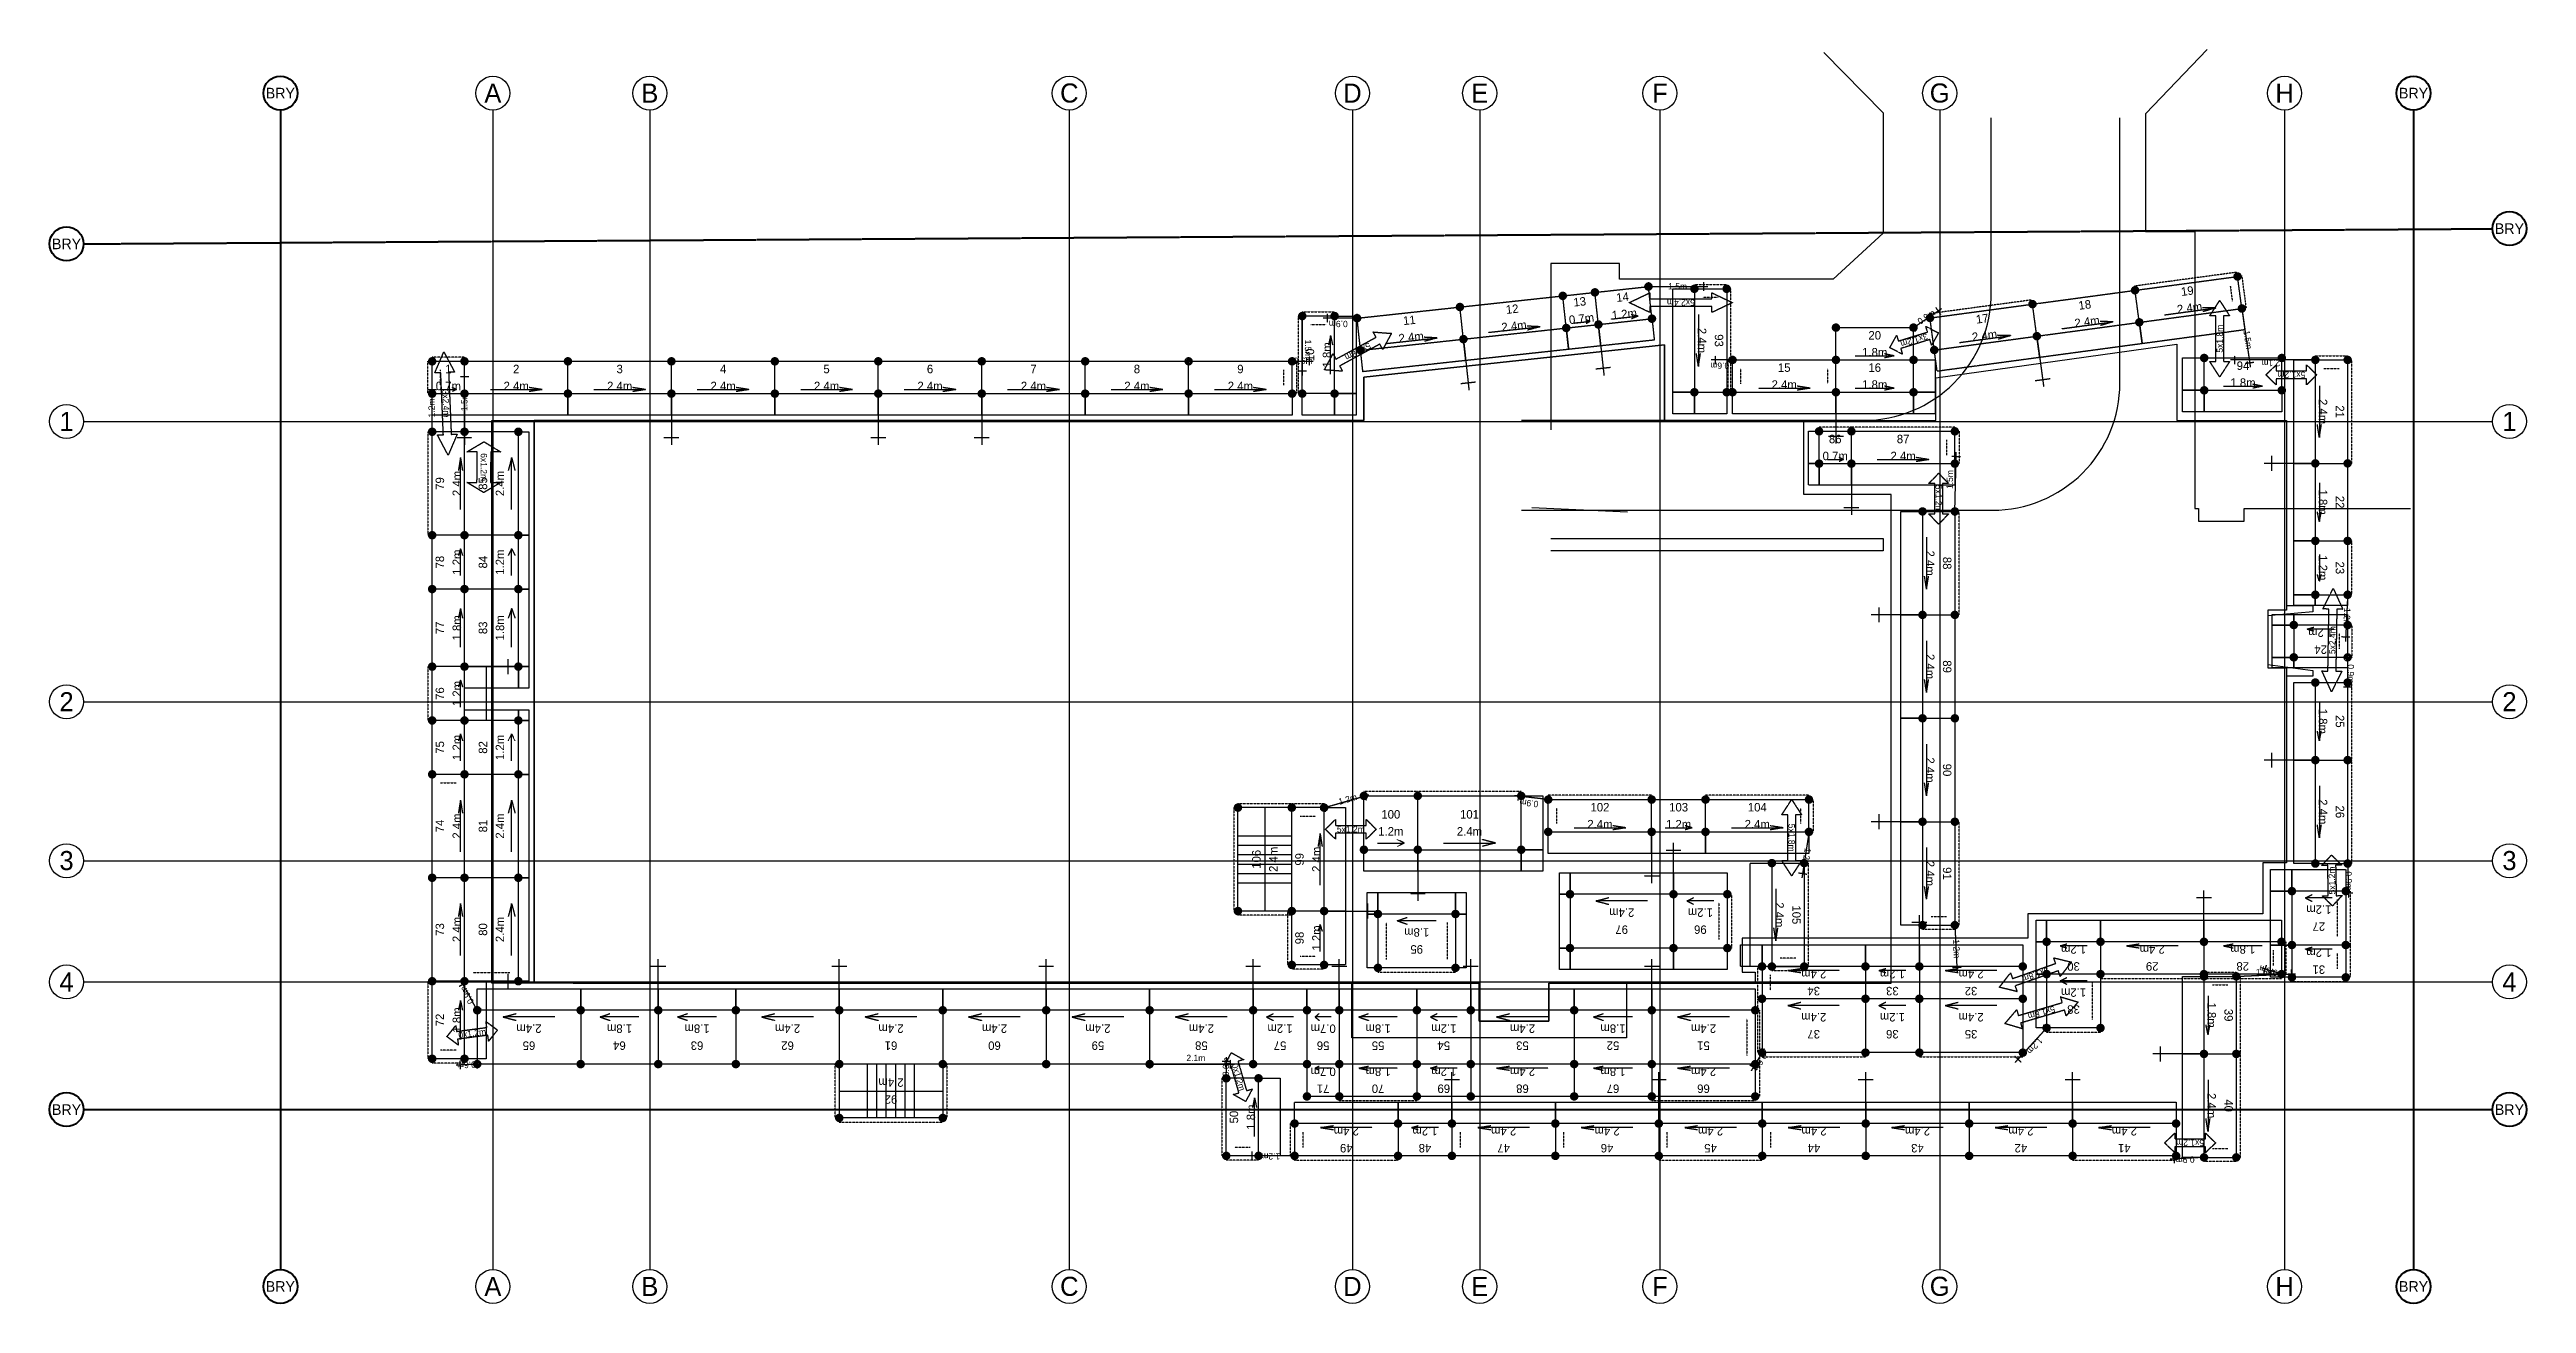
# Model space of a CAD drawing. Header units: millimetres. Extents: x -881708 to -119807, y 0 to 594021.
# Drawn here: x -734440 to -676044, y 432914 to 462482 of the extents above; entities that cross this region are included whole.
import ezdxf
from ezdxf.enums import TextEntityAlignment as Align

# ---------------------------------------------------------------- set-up
doc = ezdxf.new("R2010")
doc.units = ezdxf.units.MM
for name, pattern in [('ACAD_ISO02W100', [15, 12, -3]), ('KwikScaf_DASHED', [3.75, 2.5, -1.25]), ('KwikScaf_Line', [1, 1, 0])]:
    doc.linetypes.add(name, pattern=pattern)
doc.layers.get('0').update_dxf_attribs({"linetype": 'CONTINUOUS'})
for name, color, linetype in [('01 - Basement Access', 32, 'CONTINUOUS'), ('03 - Level Three', 201, 'CONTINUOUS'), ('04 - Level Four-Six', 112, 'CONTINUOUS'), ('07 - Level Seven', 140, 'CONTINUOUS'), ('08 - Level Eight', 30, 'CONTINUOUS'), ('Grid Lines', 1, 'CONTINUOUS'), ('KwikScaf Schematic', 7, 'CONTINUOUS'), ('Scaffold', 7, 'CONTINUOUS')]:
    doc.layers.add(name, color=color, linetype=linetype)
doc.styles.add('Waco', font='vrinda.ttf', dxfattribs={"height": 250})

msp = doc.modelspace()

# ---------------------------------------------------------------- texts
at = {"layer": 'Grid Lines', "color": 142, "char_height": 250, "attachment_point": 5, "style": 'Waco'}
for insert in [(-728998, 461454.1), (-678706, 461454.1), (-734038.9, 457898.9), (-676445.2, 458258.9), (-734038.9, 437484.9), (-676445.2, 437484.9), (-728998, 433314.9), (-678706, 433314.9)]:
    msp.add_mtext_dynamic_manual_height_columns('BRY', width=637.099, gutter_width=1250, heights=[0], dxfattribs=dict(at, insert=insert))
at = {"layer": 'Grid Lines', "char_height": 450, "attachment_point": 5, "style": 'Waco'}
for s, insert in [('A', (-723988, 461454.1)), ('B', (-720288, 461454.1)), ('C', (-710398, 461454.1)), ('D', (-703723, 461454.1)), ('E', (-700723, 461454.1)), ('F', (-696473, 461454.1)), ('G', (-689878, 461454.1)), ('H', (-681746, 461454.1)), ('1', (-734038.9, 453713.9)), ('1', (-676445.2, 453713.9)), ('2', (-734038.9, 447103.9)), ('2', (-676445.2, 447103.9)), ('3', (-734038.9, 443354.9)), ('3', (-676445.2, 443354.9)), ('4', (-734038.9, 440494.9)), ('4', (-676445.2, 440494.9)), ('A', (-723988, 433314.9)), ('B', (-720288, 433314.9)), ('C', (-710398, 433314.9)), ('D', (-703723, 433314.9)), ('E', (-700723, 433314.9)), ('F', (-696473, 433314.9)), ('G', (-689878, 433314.9)), ('H', (-681746, 433314.9))]:
    msp.add_mtext_dynamic_manual_height_columns(s, width=637.099, gutter_width=1250, heights=[0], dxfattribs=dict(at, insert=insert))
at = {"layer": 'KwikScaf Schematic'}
for s, height, rotation, p in [('14', 200, 6.197355, (-697355.4, 456644.7)), ('19', 200, 7.681418, (-684039.9, 456788.4)), ('11', 200, 6.197355, (-702381.3, 456099)), ('12', 200, 6.197355, (-699956.6, 456362.3)), ('0.7m', 200, 6.197355, (-698322.2, 456137.4)), ('13', 200, 6.197355, (-698365.4, 456535.1)), ('1.2m', 200, 6.197355, (-697312.2, 456247.1)), ('5x2.4m', 150, 180, (-695979.9, 456513.9)), ('17', 200, 7.681418, (-688874.1, 456136.4)), ('2.4m', 200, 7.681418, (-686403.5, 456066)), ('18', 200, 7.681418, (-686457, 456462.4)), ('2.4m', 200, 7.681418, (-683986.4, 456392)), ('1.8m', 200, 90, (-704325, 455282.6)), ('5x1.8m', 150, 208.599495, (-703594.7, 455358.6)), ('2.4m', 200, 6.197355, (-702338.1, 455701.3)), ('2.4m', 200, 6.197355, (-699913.4, 455964.6)), ('2.4m', 200, 270, (-695479.9, 455620.6)), ('93', 200, 270, (-695079.9, 455620.6)), ('3x1.2m', 150, 197.151696, (-690480.5, 455625.9)), ('2.4m', 200, 7.681418, (-688820.6, 455740)), ('5x1.8m', 150, 90, (-683276.7, 455663.5)), ('10', 200, 90, (-704725, 455282.6)), ('3x2.4m', 150, 272.400706, (-725093.2, 454135.1)), ('5x1.2m', 150, 180, (-681586.8, 454810.5)), ('2.4m', 200, 270, (-680840.6, 453943.6)), ('21', 200, 270, (-680440.6, 453943.6)), ('6x1.2m', 150, 269.699874, (-724200.7, 452634.2)), ('79', 200, 90, (-725238.3, 452249.2)), ('2.4m', 200, 90, (-724838.3, 452249.2)), ('85', 200, 90, (-724222.3, 452249.2)), ('2.4m', 200, 90, (-723822.3, 452249.2)), ('5x1.2m', 150, 270, (-689901.5, 451890.2)), ('1.8m', 200, 270, (-680840.6, 451809.6)), ('22', 200, 270, (-680440.6, 451809.6)), ('78', 200, 90, (-725238.3, 450394.7)), ('1.2m', 200, 90, (-724838.3, 450394.7)), ('84', 200, 90, (-724222.3, 450394.7)), ('1.2m', 200, 90, (-723822.3, 450394.7)), ('2.4m', 200, 270, (-690101.5, 450370.7)), ('88', 200, 270, (-689701.5, 450370.7)), ('1.2m', 200, 270, (-680840.6, 450260.1)), ('23', 200, 270, (-680440.6, 450260.1)), ('1.8m', 200, 90, (-724838.3, 448845.2)), ('1.8m', 200, 90, (-723822.3, 448845.2)), ('77', 200, 90, (-725238.3, 448845.2)), ('83', 200, 90, (-724222.3, 448845.2)), ('1.2m', 200, 180, (-680894.6, 448730.6)), ('5x2.4m', 150, 89.06049, (-680619.9, 448555.7)), ('2.4m', 200, 270, (-690101.5, 447931.7)), ('89', 200, 270, (-689701.5, 447931.7)), ('24', 200, 180, (-680894.6, 448330.6)), ('76', 200, 90, (-725238.3, 447295.7)), ('1.2m', 200, 90, (-724838.3, 447295.7)), ('1.8m', 200, 270, (-680840.6, 446640.7)), ('25', 200, 270, (-680440.6, 446640.7)), ('75', 200, 90, (-725238.3, 446025.7)), ('1.2m', 200, 90, (-724838.3, 446025.7)), ('82', 200, 90, (-724222.3, 446025.7)), ('1.2m', 200, 90, (-723822.3, 446025.7)), ('2.4m', 200, 270, (-690101.5, 445492.7)), ('90', 200, 270, (-689701.5, 445492.7)), ('2.4m', 200, 90, (-724838.3, 444171.2)), ('2.4m', 200, 90, (-723822.3, 444171.2)), ('2.4m', 200, 270, (-680840.6, 444506.7)), ('26', 200, 270, (-680440.6, 444506.7)), ('74', 200, 90, (-725238.3, 444171.2)), ('81', 200, 90, (-724222.3, 444171.2)), ('5x1.8m', 150, 270, (-693367.4, 443897.1)), ('106', 200, 90, (-705987.7, 443386.2)), ('2.4m', 200, 90, (-705587.7, 443386.2)), ('99', 200, 90, (-704971.7, 443386.2)), ('2.4m', 200, 90, (-704571.7, 443386.2)), ('2.4m', 200, 270, (-690101.5, 443053.7)), ('91', 200, 270, (-689701.5, 443053.7)), ('5x1.2m', 150, 91.106418, (-680629, 442887.3)), ('2.4m', 200, 180, (-697373.9, 442128.9)), ('1.2m', 200, 180, (-695519.4, 442128.9)), ('2.4m', 200, 270, (-693653.8, 442077.6)), ('105', 200, 270, (-693253.8, 442077.6)), ('1.2m', 200, 180, (-680938.6, 442201.2)), ('73', 200, 90, (-725238.3, 441732.2)), ('2.4m', 200, 90, (-724838.3, 441732.2)), ('80', 200, 90, (-724222.3, 441732.2)), ('2.4m', 200, 90, (-723822.3, 441732.2)), ('98', 200, 90, (-704971.7, 441531.7)), ('1.2m', 200, 90, (-704571.7, 441531.7)), ('1.8m', 200, 180, (-702207.3, 441662.4)), ('97', 200, 180, (-697373.9, 441728.9)), ('96', 200, 180, (-695519.4, 441728.9)), ('27', 200, 180, (-680938.6, 441801.2)), ('95', 200, 180, (-702207.3, 441262.4)), ('1.2m', 200, 180, (-686721.6, 441261.1)), ('30', 200, 180, (-686721.6, 440861.1)), ('2.4m', 200, 180, (-684867.1, 441261.1)), ('29', 200, 180, (-684867.1, 440861.1)), ('1.8m', 200, 180, (-682733.1, 441261.1)), ('28', 200, 180, (-682733.1, 440861.1)), ('1.2m', 200, 180, (-680938.6, 441185.2)), ('2.4m', 200, 180, (-692847, 440679.3)), ('34', 200, 180, (-692847, 440279.3)), ('1.2m', 200, 180, (-690992.5, 440679.3)), ('33', 200, 180, (-690992.5, 440279.3)), ('2.4m', 200, 180, (-689138, 440679.3)), ('32', 200, 180, (-689138, 440279.3)), ('5x1.8m', 150, 199.312401, (-687621.6, 440666.6)), ('1.2m', 200, 180, (-686721.6, 440245.1)), ('31', 200, 180, (-680938.6, 440785.2)), ('72', 200, 90, (-725238.3, 439598.2)), ('1.8m', 200, 90, (-724838.3, 439598.2)), ('2.4m', 200, 180, (-692847, 439663.3)), ('1.2m', 200, 180, (-690992.5, 439663.3)), ('2.4m', 200, 180, (-689138, 439663.3)), ('5x1.8m', 150, 196.42534, (-687478.3, 439767.4)), ('38', 200, 180, (-686721.6, 439845.1)), ('1.8m', 200, 270, (-683465.6, 439712.6)), ('39', 200, 270, (-683065.6, 439712.6)), ('0x1.2m', 150, 7.492507, (-724475.8, 439284)), ('2.4m', 200, 180, (-723137.3, 439393.1)), ('1.8m', 200, 180, (-721003.3, 439393.1)), ('1.8m', 200, 180, (-719174.3, 439393.1)), ('2.4m', 200, 180, (-717040.3, 439393.1)), ('2.4m', 200, 180, (-714601.3, 439393.1)), ('2.4m', 200, 180, (-712162.3, 439393.1)), ('2.4m', 200, 180, (-709723.3, 439393.1)), ('2.4m', 200, 180, (-707284.3, 439393.1)), ('1.2m', 200, 180, (-705429.8, 439393.1)), ('0.7m', 200, 180, (-704413.8, 439393.1)), ('1.8m', 200, 180, (-703118.3, 439393.1)), ('1.2m', 200, 180, (-701568.8, 439393.1)), ('2.4m', 200, 180, (-699714.3, 439393.1)), ('1.8m', 200, 180, (-697580.3, 439393.1)), ('2.4m', 200, 180, (-695446.3, 439393.1)), ('37', 200, 180, (-692847, 439263.3)), ('36', 200, 180, (-690992.5, 439263.3)), ('35', 200, 180, (-689138, 439263.3)), ('65', 200, 180, (-723137.3, 438993.1)), ('64', 200, 180, (-721003.3, 438993.1)), ('63', 200, 180, (-719174.3, 438993.1)), ('62', 200, 180, (-717040.3, 438993.1)), ('61', 200, 180, (-714601.3, 438993.1)), ('60', 200, 180, (-712162.3, 438993.1)), ('59', 200, 180, (-709723.3, 438993.1)), ('58', 200, 180, (-707284.3, 438993.1)), ('0x1.2m', 150, 286.215993, (-706409.2, 438251.8)), ('57', 200, 180, (-705429.8, 438993.1)), ('56', 200, 180, (-704413.8, 438993.1)), ('55', 200, 180, (-703118.3, 438993.1)), ('54', 200, 180, (-701568.8, 438993.1)), ('53', 200, 180, (-699714.3, 438993.1)), ('52', 200, 180, (-697580.3, 438993.1)), ('51', 200, 180, (-695446.3, 438993.1)), ('2.4m', 200, 180, (-714601.3, 438123.1)), ('0.7m', 200, 180, (-704413.8, 438377.1)), ('71', 200, 180, (-704413.8, 437977.1)), ('1.8m', 200, 180, (-703118.3, 438377.1)), ('70', 200, 180, (-703118.3, 437977.1)), ('1.2m', 200, 180, (-701568.8, 438377.1)), ('69', 200, 180, (-701568.8, 437977.1)), ('2.4m', 200, 180, (-699714.3, 438377.1)), ('68', 200, 180, (-699714.3, 437977.1)), ('1.8m', 200, 180, (-697580.3, 438377.1)), ('67', 200, 180, (-697580.3, 437977.1)), ('2.4m', 200, 180, (-695446.3, 438377.1)), ('66', 200, 180, (-695446.3, 437977.1)), ('92', 200, 180, (-714601.3, 437723.1)), ('50', 200, 90, (-706517.3, 437308.7)), ('1.8m', 200, 90, (-706117.3, 437308.7)), ('2.4m', 200, 270, (-683465.6, 437578.6)), ('40', 200, 270, (-683065.6, 437578.6)), ('2.4m', 200, 180, (-703867.1, 436975.2)), ('1.2m', 200, 180, (-702012.6, 436975.2)), ('2.4m', 200, 180, (-700158.1, 436975.2)), ('2.4m', 200, 180, (-697719.1, 436975.2)), ('2.4m', 200, 180, (-695280.1, 436975.2)), ('2.4m', 200, 180, (-692841.1, 436975.2)), ('2.4m', 200, 180, (-690402.1, 436975.2)), ('2.4m', 200, 180, (-687963.1, 436975.2)), ('2.4m', 200, 180, (-685524.1, 436975.2)), ('49', 200, 180, (-703867.1, 436575.2)), ('48', 200, 180, (-702012.6, 436575.2)), ('47', 200, 180, (-700158.1, 436575.2)), ('46', 200, 180, (-697719.1, 436575.2)), ('45', 200, 180, (-695280.1, 436575.2)), ('44', 200, 180, (-692841.1, 436575.2)), ('43', 200, 180, (-690402.1, 436575.2)), ('42', 200, 180, (-687963.1, 436575.2)), ('41', 200, 180, (-685524.1, 436575.2)), ('5x1.2m', 150, 180, (-683973.3, 436700.2))]:
    msp.add_text(s, height=height, rotation=rotation, dxfattribs=at).set_placement(p, align=Align.MIDDLE_CENTER)
for s, rotation, p in [('1.5m', 0, (-696056.5, 456824)), ('0.9m', 180, (-704056.5, 456085.6)), ('0.9m', 34.149496, (-690151.5, 456115.7)), ('1.5m', 270, (-704844, 455418.1)), ('1.5m', 278.161022, (-682685.8, 455628)), ('0.6m', 180, (-695062.9, 455101.1)), ('2.1m', 180, (-682071.6, 455163.1)), ('1.5m', 90, (-724587.3, 454179.7)), ('1.2m', 90, (-725357.3, 454029.7)), ('1.5m', 88.590861, (-689564, 452340)), ('1.2m', 267.297049, (-680349.9, 449095.8)), ('0.9m', 270, (-680259.6, 447761.6)), ('1.2m', 15.990003, (-703813.9, 444732)), ('0.9m', 173.471542, (-699554.4, 444785.3)), ('1.2m', 261.244712, (-693089.6, 443441.1)), ('0.9m', 271.723035, (-680308.1, 442876.4)), ('1.2m', 272.706839, (-689554.1, 441273.9)), ('0.6m', 162.7876, (-682105.2, 440830.9)), ('0.9m', 118.54048, (-724532.8, 440223.4)), ('1.5m', 2.59761, (-682197.3, 440661.1)), ('1.2m', 227.499033, (-687692, 439037.8)), ('0.6m', 183.158659, (-724617.4, 438611.6)), ('0.6m', 88.985539, (-706631, 438494.2)), ('0.6m', 239.315774, (-694180.5, 438640.3)), ('1.2m', 180, (-705647.6, 436456.2)), ('0.9m', 183.097013, (-684095.9, 436373.8))]:
    msp.add_text(s, height=150, rotation=rotation, dxfattribs=at).set_placement(p, align=Align.CENTER)
for s, height, p in [('20', 200, (-691409.4, 455744.1)), ('1', 200, (-725038.3, 454949.1)), ('2', 200, (-723437.8, 454949.1)), ('3', 200, (-720998.8, 454949.1)), ('4', 200, (-718559.8, 454949.1)), ('5', 200, (-716120.8, 454949.1)), ('6', 200, (-713681.8, 454949.1)), ('7', 200, (-711242.8, 454949.1)), ('8', 200, (-708803.8, 454949.1)), ('9', 200, (-706364.8, 454949.1)), ('15', 200, (-693543.4, 454982.1)), ('1.8m', 200, (-691409.4, 455344.1)), ('16', 200, (-691409.4, 454982.1)), ('94', 200, (-682727, 455027.9)), ('0.7m', 200, (-725038.3, 454549.1)), ('2.4m', 200, (-723437.8, 454549.1)), ('2.4m', 200, (-720998.8, 454549.1)), ('2.4m', 200, (-718559.8, 454549.1)), ('2.4m', 200, (-716120.8, 454549.1)), ('2.4m', 200, (-713681.8, 454549.1)), ('2.4m', 200, (-711242.8, 454549.1)), ('2.4m', 200, (-708803.8, 454549.1)), ('2.4m', 200, (-706364.8, 454549.1)), ('2.4m', 200, (-693543.4, 454582.1)), ('1.8m', 200, (-691409.4, 454582.1)), ('1.8m', 200, (-682727, 454627.9)), ('86', 200, (-692340.5, 453298.3)), ('87', 200, (-690740, 453298.3)), ('0.7m', 200, (-692340.5, 452898.3)), ('2.4m', 200, (-690740, 452898.3)), ('100', 200, (-702817.7, 444447.8)), ('101', 200, (-700963.2, 444447.8)), ('102', 200, (-697887.8, 444615.2)), ('103', 200, (-696033.3, 444615.2)), ('104', 200, (-694178.8, 444615.2)), ('5x1.2m', 150, (-703760.4, 444094.6)), ('1.2m', 200, (-702817.7, 444047.8)), ('2.4m', 200, (-700963.2, 444047.8)), ('2.4m', 200, (-697887.8, 444215.2)), ('1.2m', 200, (-696033.3, 444215.2)), ('2.4m', 200, (-694178.8, 444215.2))]:
    msp.add_text(s, height=height, dxfattribs=at).set_placement(p, align=Align.MIDDLE_CENTER)
for s, p in [('0.6m', (-704884.3, 455068.1)), ('2.1m', (-707414.8, 438628.1))]:
    msp.add_text(s, height=150, dxfattribs=at).set_placement(p, align=Align.CENTER)

# ---------------------------------------------------------------- linework, layer by layer
for points in [[(-692611.5, 462410.4), (-691209.6, 460987.5), (-691209.6, 458153.1), (-692391.6, 457070.7), (-697423.7, 457070.7), (-697423.7, 457440.1), (-699042.2, 457440.1), (-699042.2, 453512)], [(-683574.8, 462482.3), (-685028.5, 460966.4), (-685028.5, 458191.1), (-683858.7, 458191.1), (-683858.7, 451663.1), (-683773.8, 451663.1), (-683773.8, 451364.6), (-682702.7, 451364.6), (-682702.7, 451663.1), (-678774.8, 451663.1)], [(-699042.2, 450948.7), (-691206.5, 450948.7), (-691206.5, 450659.6), (-699042.2, 450659.6)]]:
    msp.add_lwpolyline(points)
at = {"layer": '01 - Basement Access'}
for points in [[(-699740, 451617.4), (-688629.8, 451617.4, 0.4142136), (-685629.8, 454617.4), (-685629.8, 460871.1)], [(-699740, 453738.7), (-691663, 453738.7, 0.4142136), (-688663, 456738.7), (-688663, 460871.1)]]:
    msp.add_lwpolyline(points, format="xyb", dxfattribs=at)
at = {"layer": '03 - Level Three'}
msp.add_lwpolyline([(-703457.3, 453731.6), (-703457.3, 454757), (-696368.9, 455517.6), (-696368.9, 453731.6), (-689971.4, 453731.6), (-689971.4, 454741), (-684285.9, 455535.5), (-684285.9, 453731.6), (-681701.9, 453731.6), (-681701.9, 449370.1), (-681079.8, 449370.1), (-681079.8, 449222.7), (-682137.6, 449130.3), (-682137.6, 447978.3), (-681079.8, 447843), (-681079.8, 447708.4), (-681701.9, 447708.4), (-681701.9, 443307.9), (-682262.7, 443307.9), (-682262.7, 442103), (-687800.4, 442103), (-687800.4, 441528.2), (-694531.6, 441528.2), (-694531.6, 440727.6), (-694229.2, 440727.6), (-694229.2, 440465.9), (-697259.7, 440465.9), (-697259.7, 439178.8), (-703735.4, 439178.8), (-703735.4, 440465.9), (-724015.3, 440465.9), (-724015.3, 453731.6)], close=True, dxfattribs=at)
at = {"layer": '04 - Level Four-Six'}
msp.add_lwpolyline([(-684285.9, 455535.5), (-684285.9, 453731.6), (-681701.9, 453731.6), (-681701.9, 449370.1), (-681079.8, 449370.1), (-681079.8, 449222.7), (-682137.6, 449130.3), (-682137.6, 447978.3), (-681079.8, 447843), (-681079.8, 447708.4), (-681701.9, 447708.4), (-681701.9, 443307.9), (-682262.7, 443307.9), (-682262.7, 442103), (-687800.4, 442103), (-687800.4, 441528.2), (-694531.6, 441528.2), (-694531.6, 440727.6), (-694229.2, 440727.6), (-694229.2, 440465.9), (-699094.9, 440465.9), (-699094.9, 439567.5), (-700737.7, 439567.5), (-700737.7, 440465.9), (-723014.2, 440465.9), (-723014.2, 453731.6), (-703457.3, 453731.6), (-703457.3, 454757), (-696368.9, 455517.6), (-696368.9, 453731.6), (-689971.4, 453731.6), (-689971.4, 454741)], close=True, dxfattribs=at)
at = {"layer": '07 - Level Seven'}
msp.add_lwpolyline([(-723014.2, 453731.6), (-703457.3, 453731.6), (-703457.3, 454757), (-696368.9, 455517.6), (-696368.9, 453731.6), (-689971.4, 453731.6), (-689971.4, 454741), (-684285.9, 455535.5), (-684285.9, 453731.6), (-681701.9, 453731.6), (-681701.9, 449259.2), (-682137.6, 449259.2), (-682137.6, 447898.5), (-681701.9, 447898.5), (-681701.9, 443307.9), (-682262.7, 443307.9), (-682262.7, 442103), (-687800.4, 442103), (-687800.4, 441528.2), (-694531.6, 441528.2), (-694531.6, 440727.6), (-694229.2, 440727.6), (-694229.2, 440465.9), (-699094.9, 440465.9), (-699094.9, 439567.5), (-700737.7, 439567.5), (-700737.7, 440465.9), (-723014.2, 440465.9)], close=True, dxfattribs=at)
at = {"layer": '08 - Level Eight'}
msp.add_lwpolyline([(-723014.2, 453731.6), (-723014.2, 440481.8), (-722098.5, 440481.8), (-722098.5, 440465.9), (-700737.7, 440465.9), (-700737.7, 439567.5), (-699094.9, 439567.5), (-699094.9, 440465.9), (-691018.1, 440465.9), (-691018.1, 451986.9), (-693083.9, 451986.9), (-693083.9, 453731.6), (-696368.9, 453731.6), (-696368.9, 455517.6), (-703457.3, 454757), (-703457.3, 453731.6)], close=True, dxfattribs=at)
at = {"layer": 'Grid Lines', "color": 142, "linetype": 'ACAD_ISO02W100', "lineweight": 40}
for points in [[(-728998, 461052.8), (-728998, 433716.2)], [(-678706, 461052.8), (-678706, 433716.2)], [(-733637.7, 457898.9), (-676846.5, 458256.4)], [(-733637.7, 437484.9), (-676846.5, 437484.9)]]:
    msp.add_lwpolyline(points, dxfattribs=at)
at = {"layer": 'Grid Lines', "linetype": 'ACAD_ISO02W100'}
for points in [[(-723988, 461052.8), (-723988, 433716.2)], [(-720288, 461052.8), (-720288, 433716.2)], [(-710398, 461052.8), (-710398, 433716.2)], [(-703723, 461052.8), (-703723, 433716.2)], [(-700723, 461052.8), (-700723, 433716.2)], [(-696473, 461052.8), (-696473, 433716.2)], [(-689878, 461052.8), (-689878, 433716.2)], [(-681746, 461052.8), (-681746, 433716.2)], [(-733637.7, 453713.9), (-676846.5, 453713.9)], [(-733637.7, 447103.9), (-676846.5, 447103.9)], [(-733637.7, 443354.9), (-676846.5, 443354.9)], [(-733637.7, 440494.9), (-676846.5, 440494.9)]]:
    msp.add_lwpolyline(points, dxfattribs=at)
at = {"layer": 'Grid Lines', "color": 142, "lineweight": 40}
for centre in [(-728998, 461454.1), (-678706, 461454.1), (-676445.2, 458258.9), (-734038.9, 457898.9), (-734038.9, 437484.9), (-676445.2, 437484.9), (-728998, 433314.9), (-678706, 433314.9)]:
    msp.add_circle(centre, 401.2, dxfattribs=at)
at = {"layer": 'Grid Lines'}
for centre in [(-723988, 461454.1), (-720288, 461454.1), (-710398, 461454.1), (-703723, 461454.1), (-700723, 461454.1), (-696473, 461454.1), (-689878, 461454.1), (-681746, 461454.1), (-734038.9, 453713.9), (-676445.2, 453713.9), (-734038.9, 447103.9), (-676445.2, 447103.9), (-734038.9, 443354.9), (-676445.2, 443354.9), (-734038.9, 440494.9), (-676445.2, 440494.9), (-723988, 433314.9), (-720288, 433314.9), (-710398, 433314.9), (-703723, 433314.9), (-700723, 433314.9), (-696473, 433314.9), (-689878, 433314.9), (-681746, 433314.9)]:
    msp.add_circle(centre, 401.2, dxfattribs=at)
at = {"layer": 'KwikScaf Schematic', "color": 3, "linetype": 'KwikScaf_Line'}
for p, q in [((-701188.5, 456410.6), (-698763.7, 456673.9)), ((-698681.5, 455916.3), (-698763.7, 456673.9)), ((-697199.4, 456513.9), (-696711.4, 456746.9)), ((-696711.4, 456746.9), (-696711.4, 456606.9)), ((-696168.9, 454401.1), (-696168.9, 456840.1)), ((-696168.9, 456840.1), (-695660.9, 456840.1)), ((-695660.9, 456840.1), (-695660.9, 454401.1)), ((-695660.9, 456840.1), (-694898.9, 456840.1)), ((-695248.4, 456606.9), (-695248.4, 456746.9)), ((-695248.4, 456746.9), (-694760.4, 456513.9)), ((-694898.9, 456840.1), (-694898.9, 454401.1)), ((-687689.7, 456478.8), (-685272.6, 456804.8)), ((-685272.6, 456804.8), (-682855.5, 457130.8)), ((-685170.8, 456049.6), (-685272.6, 456804.8)), ((-682753.7, 456375.6), (-682855.5, 457130.8)), ((-703513.2, 456147.3), (-704413.2, 456147.3)), ((-704313.2, 456047.3), (-704313.2, 456247.3)), ((-703613.2, 456147.3), (-701188.5, 456410.6)), ((-703613.2, 456047.3), (-703613.2, 456247.3)), ((-703531, 455389.7), (-703613.2, 456147.3)), ((-701106.2, 455653), (-701188.5, 456410.6)), ((-696711.4, 456280.9), (-697199.4, 456513.9)), ((-696711.4, 456606.9), (-695248.4, 456606.9)), ((-695248.4, 456420.9), (-696711.4, 456420.9)), ((-696711.4, 456420.9), (-696711.4, 456280.9)), ((-695565.6, 456230.4), (-695565.6, 455010.9)), ((-694760.4, 456513.9), (-695248.4, 456280.9)), ((-695248.4, 456280.9), (-695248.4, 456420.9)), ((-690106.9, 456152.8), (-687689.7, 456478.8)), ((-690005, 455397.6), (-690106.9, 456152.8)), ((-687587.9, 455723.6), (-687689.7, 456478.8)), ((-685170.8, 456049.6), (-682753.7, 456375.6)), ((-684579.2, 456225.5), (-683370.7, 456388.5)), ((-683370.7, 456388.5), (-683679.2, 456395)), ((-683370.7, 456388.5), (-683666.4, 456300.6)), ((-682654.7, 456389.8), (-682852.6, 456361.4)), ((-682767.9, 456474.6), (-682554.9, 454989.8)), ((-682753.7, 456375.6), (-682685.8, 455872.2)), ((-703531, 455389.7), (-701106.2, 455653)), ((-702935.1, 455550.2), (-701722.7, 455681.9)), ((-701722.7, 455681.9), (-702030.9, 455696.3)), ((-701722.7, 455681.9), (-702020.6, 455601.6)), ((-701106.2, 455653), (-698681.5, 455916.3)), ((-701106.2, 455653), (-701051.4, 455148)), ((-701051.4, 455148), (-701106.2, 455653)), ((-700510.3, 455813.5), (-699297.9, 455945.2)), ((-699297.9, 455945.2), (-699606.2, 455959.6)), ((-699297.9, 455945.2), (-699595.9, 455864.9)), ((-698681.5, 455916.3), (-698626.6, 455411.3)), ((-690005, 455397.6), (-687587.9, 455723.6)), ((-689413.5, 455573.5), (-688204.9, 455736.5)), ((-688204.9, 455736.5), (-688513.4, 455743)), ((-688204.9, 455736.5), (-688500.7, 455648.6)), ((-687587.9, 455723.6), (-685170.8, 456049.6)), ((-687587.9, 455723.6), (-687520, 455220.2)), ((-687520, 455220.2), (-687587.9, 455723.6)), ((-685102.9, 455546.2), (-687520, 455220.2)), ((-686996.3, 455899.5), (-685787.8, 456062.5)), ((-685787.8, 456062.5), (-686096.3, 456069)), ((-685787.8, 456062.5), (-686083.6, 455974.6)), ((-685170.8, 456049.6), (-685102.9, 455546.2)), ((-685102.9, 455546.2), (-685170.8, 456049.6)), ((-682685.8, 455872.2), (-685102.9, 455546.2)), ((-725356.7, 454856.2), (-725144.3, 455353.6)), ((-725144.3, 455353.6), (-724891.1, 454875.7)), ((-724657.3, 455130.1), (-722218.3, 455130.1)), ((-722218.3, 454368.1), (-722218.3, 455130.1)), ((-722218.3, 455130.1), (-719779.3, 455130.1)), ((-719779.3, 454368.1), (-719779.3, 455130.1)), ((-719779.3, 455130.1), (-717340.3, 455130.1)), ((-717340.3, 454368.1), (-717340.3, 455130.1)), ((-717340.3, 455130.1), (-714901.3, 455130.1)), ((-714901.3, 454368.1), (-714901.3, 455130.1)), ((-714901.3, 455130.1), (-712462.3, 455130.1)), ((-712462.3, 454368.1), (-712462.3, 455130.1)), ((-712462.3, 455130.1), (-710023.3, 455130.1)), ((-710023.3, 454368.1), (-710023.3, 455130.1)), ((-710023.3, 455130.1), (-707584.3, 455130.1)), ((-707584.3, 454368.1), (-707584.3, 455130.1)), ((-707584.3, 455130.1), (-705145.3, 455130.1)), ((-705245.3, 455130.1), (-704645.3, 455130.1)), ((-705145.3, 455230.1), (-705145.3, 455030.1)), ((-705145.3, 454368.1), (-705145.3, 455130.1)), ((-704745.3, 455230.1), (-704745.3, 455030.1)), ((-703476.1, 454884.7), (-703531, 455389.7)), ((-701051.4, 455148), (-703476.1, 454884.7)), ((-698626.6, 455411.3), (-701051.4, 455148)), ((-701051.4, 455148), (-700975.8, 454452.1)), ((-695565.6, 455010.9), (-695613.3, 455315.7)), ((-695565.6, 455010.9), (-695518, 455315.7)), ((-694662.9, 455163.1), (-695262.9, 455163.1)), ((-695162.9, 455063.1), (-695162.9, 455263.1)), ((-694762.9, 455063.1), (-694762.9, 455263.1)), ((-694762.9, 455163.1), (-692323.9, 455163.1)), ((-694762.9, 454401.1), (-694762.9, 455163.1)), ((-692323.9, 454401.1), (-692323.9, 455163.1)), ((-689937.1, 454894.2), (-690005, 455397.6)), ((-687520, 455220.2), (-689937.1, 454894.2)), ((-687520, 455220.2), (-687426.4, 454526.5)), ((-680921.6, 455163.1), (-683021.6, 455163.1)), ((-682921.6, 455063.1), (-682921.6, 455263.1)), ((-682470.1, 455103), (-682668.1, 455074.6)), ((-681529.6, 452724.1), (-681529.6, 455163.1)), ((-681529.6, 455163.1), (-681021.6, 455163.1)), ((-681021.6, 455063.1), (-681021.6, 455263.1)), ((-681021.6, 455163.1), (-681021.6, 452724.1)), ((-681021.6, 455163.1), (-680259.6, 455163.1)), ((-680259.6, 455163.1), (-680259.6, 452724.1)), ((-725519.3, 454468.7), (-725319.3, 454468.7)), ((-725419.3, 453368.7), (-725419.3, 454568.7)), ((-725216.8, 454862.1), (-725356.7, 454856.2)), ((-725155.5, 453400.4), (-725216.8, 454862.1)), ((-724891.1, 454875.7), (-725030.9, 454869.9)), ((-725030.9, 454869.9), (-724969.7, 453408.2)), ((-724757.3, 454768.7), (-724557.3, 454768.7)), ((-724657.3, 453368.7), (-724657.3, 454868.7)), ((-724657.3, 454368.1), (-722218.3, 454368.1)), ((-724657.3, 453860.1), (-724657.3, 454368.1)), ((-724047.6, 454463.4), (-722828.1, 454463.4)), ((-722828.1, 454463.4), (-723133, 454511)), ((-722828.1, 454463.4), (-723133, 454415.8)), ((-722218.3, 454368.1), (-722218.3, 453860.1)), ((-722218.3, 454368.1), (-719779.3, 454368.1)), ((-722218.3, 453860.1), (-722218.3, 454368.1)), ((-721608.6, 454463.4), (-720389.1, 454463.4)), ((-720389.1, 454463.4), (-720694, 454511)), ((-720389.1, 454463.4), (-720694, 454415.8)), ((-719779.3, 454368.1), (-719779.3, 453860.1)), ((-719779.3, 454368.1), (-717340.3, 454368.1)), ((-719779.3, 453860.1), (-719779.3, 454368.1)), ((-719169.6, 454463.4), (-717950.1, 454463.4)), ((-717950.1, 454463.4), (-718255, 454511)), ((-717950.1, 454463.4), (-718255, 454415.8)), ((-717340.3, 454368.1), (-717340.3, 453860.1)), ((-717340.3, 454368.1), (-714901.3, 454368.1)), ((-717340.3, 453860.1), (-717340.3, 454368.1)), ((-716730.6, 454463.4), (-715511.1, 454463.4)), ((-715511.1, 454463.4), (-715816, 454511)), ((-715511.1, 454463.4), (-715816, 454415.8)), ((-714901.3, 454368.1), (-714901.3, 453860.1)), ((-714901.3, 454368.1), (-712462.3, 454368.1)), ((-714901.3, 453860.1), (-714901.3, 454368.1)), ((-714291.6, 454463.4), (-713072.1, 454463.4)), ((-713072.1, 454463.4), (-713377, 454511)), ((-713072.1, 454463.4), (-713377, 454415.8)), ((-712462.3, 454368.1), (-712462.3, 453860.1)), ((-712462.3, 454368.1), (-710023.3, 454368.1)), ((-712462.3, 453860.1), (-712462.3, 454368.1)), ((-711852.6, 454463.4), (-710633.1, 454463.4)), ((-710633.1, 454463.4), (-710938, 454511)), ((-710633.1, 454463.4), (-710938, 454415.8)), ((-710023.3, 454368.1), (-710023.3, 453860.1)), ((-710023.3, 454368.1), (-707584.3, 454368.1)), ((-710023.3, 453860.1), (-710023.3, 454368.1)), ((-709413.6, 454463.4), (-708194.1, 454463.4)), ((-708194.1, 454463.4), (-708499, 454511)), ((-708194.1, 454463.4), (-708499, 454415.8)), ((-707584.3, 454368.1), (-707584.3, 453860.1)), ((-707584.3, 454368.1), (-705145.3, 454368.1)), ((-707584.3, 453860.1), (-707584.3, 454368.1)), ((-706974.6, 454463.4), (-705755.1, 454463.4)), ((-705755.1, 454463.4), (-706060, 454511)), ((-705755.1, 454463.4), (-706060, 454415.8)), ((-705145.3, 454368.1), (-705145.3, 453860.1)), ((-701168.7, 454607.2), (-700820.7, 454644.9)), ((-695660.9, 454401.1), (-696168.9, 454401.1)), ((-696168.9, 453893.1), (-696168.9, 454401.1)), ((-696168.9, 454401.1), (-695660.9, 454401.1)), ((-695660.9, 454401.1), (-694898.9, 454401.1)), ((-695660.9, 453893.1), (-695660.9, 454401.1)), ((-695660.9, 454401.1), (-695660.9, 453893.1)), ((-694898.9, 454401.1), (-694898.9, 453893.1)), ((-694762.9, 454401.1), (-692323.9, 454401.1)), ((-694762.9, 453893.1), (-694762.9, 454401.1)), ((-694153.2, 454496.4), (-692933.7, 454496.4)), ((-692933.7, 454496.4), (-693238.6, 454544)), ((-692933.7, 454496.4), (-693238.6, 454448.7)), ((-692323.9, 454401.1), (-692323.9, 453893.1)), ((-687623.2, 454676.5), (-687276.4, 454723.3)), ((-680926.4, 454553.4), (-680926.4, 453333.9)), ((-722218.3, 453860.1), (-724657.3, 453860.1)), ((-719779.3, 453860.1), (-722218.3, 453860.1)), ((-719779.3, 453860.1), (-719779.3, 453160.1)), ((-717340.3, 453860.1), (-719779.3, 453860.1)), ((-714901.3, 453860.1), (-717340.3, 453860.1)), ((-714901.3, 453860.1), (-714901.3, 453160.1)), ((-712462.3, 453860.1), (-714901.3, 453860.1)), ((-712462.3, 453860.1), (-712462.3, 453160.1)), ((-710023.3, 453860.1), (-712462.3, 453860.1)), ((-707584.3, 453860.1), (-710023.3, 453860.1)), ((-705145.3, 453860.1), (-707584.3, 453860.1)), ((-695660.9, 453893.1), (-696168.9, 453893.1)), ((-694898.9, 453893.1), (-695660.9, 453893.1)), ((-692323.9, 453893.1), (-694762.9, 453893.1)), ((-692323.9, 453893.1), (-692323.9, 453193.1)), ((-725519.3, 453468.7), (-725319.3, 453468.7)), ((-725419.3, 451029.7), (-725419.3, 453468.7)), ((-724657.3, 453468.7), (-725419.3, 453468.7)), ((-725295.4, 453394.5), (-725155.5, 453400.4)), ((-725042.1, 452916.7), (-725295.4, 453394.5)), ((-724829.8, 453414), (-725042.1, 452916.7)), ((-724969.7, 453408.2), (-724829.8, 453414)), ((-724757.3, 453468.7), (-724557.3, 453468.7)), ((-724657.3, 451029.7), (-724657.3, 453468.7)), ((-723387.3, 453468.7), (-724657.3, 453468.7)), ((-723387.3, 451029.7), (-723387.3, 453468.7)), ((-723387.3, 453468.7), (-723137.3, 453468.7)), ((-723137.3, 453468.7), (-723137.3, 451029.7)), ((-719954.3, 453335.1), (-719604.3, 453335.1)), ((-715076.3, 453335.1), (-714726.3, 453335.1)), ((-712637.3, 453335.1), (-712287.3, 453335.1)), ((-692498.9, 453368.1), (-692148.9, 453368.1)), ((-691959.5, 453479.3), (-689520.5, 453479.3)), ((-689520.5, 452717.3), (-689520.5, 453479.3)), ((-680926.4, 453333.9), (-680974, 453638.7)), ((-680926.4, 453333.9), (-680878.8, 453638.7)), ((-724752.6, 452858.9), (-724800.2, 452554.1)), ((-724752.6, 451639.4), (-724752.6, 452858.9)), ((-724752.6, 452858.9), (-724705, 452554.1)), ((-723546.1, 452858.9), (-723625.5, 452554.1)), ((-723546.1, 451639.4), (-723546.1, 452858.9)), ((-723546.1, 452858.9), (-723466.7, 452554.1)), ((-691959.5, 452717.3), (-689520.5, 452717.3)), ((-691959.5, 452209.3), (-691959.5, 452717.3)), ((-691349.7, 452812.6), (-690130.2, 452812.6)), ((-690130.2, 452812.6), (-690435.1, 452860.2)), ((-690130.2, 452812.6), (-690435.1, 452765)), ((-689588.5, 452892.3), (-689388.5, 452887.4)), ((-689522.9, 451490.3), (-689486, 452989.8)), ((-689520.5, 452717.3), (-689520.5, 452209.3)), ((-681529.6, 452724.1), (-682229.6, 452724.1)), ((-682054.6, 452899.1), (-682054.6, 452549.1)), ((-681021.6, 452724.1), (-681529.6, 452724.1)), ((-681021.6, 452724.1), (-680259.6, 452724.1)), ((-689520.5, 452209.3), (-691959.5, 452209.3)), ((-690790.5, 449151.2), (-690790.5, 451590.2)), ((-690790.5, 451590.2), (-690282.5, 451590.2)), ((-690282.5, 451590.2), (-690282.5, 449151.2)), ((-690282.5, 451590.2), (-689520.5, 451590.2)), ((-689620.4, 451592.7), (-689420.5, 451587.8)), ((-689520.5, 451590.2), (-689520.5, 449151.2)), ((-723137.3, 451029.7), (-723387.3, 451029.7)), ((-690187.2, 450980.5), (-690187.2, 449761)), ((-690187.2, 449761), (-690234.8, 450065.9)), ((-690187.2, 449761), (-690139.6, 450065.9)), ((-680840.9, 449290.9), (-680599.9, 449775)), ((-680599.9, 449775), (-680374.9, 449283.3)), ((-690790.5, 449151.2), (-691490.5, 449151.2)), ((-691315.5, 449326.2), (-691315.5, 448976.2)), ((-690790.5, 446712.2), (-690790.5, 449151.2)), ((-690790.5, 449151.2), (-690282.5, 449151.2)), ((-690282.5, 449151.2), (-690790.5, 449151.2)), ((-690282.5, 449151.2), (-690282.5, 446712.2)), ((-690282.5, 449151.2), (-689520.5, 449151.2)), ((-689520.5, 449151.2), (-689520.5, 446712.2)), ((-680700.9, 449288.6), (-680840.9, 449290.9)), ((-680724.9, 447825.8), (-680700.9, 449288.6)), ((-680514.9, 449285.5), (-680538.9, 447822.7)), ((-680374.9, 449283.3), (-680514.9, 449285.5)), ((-690187.2, 448541.5), (-690187.2, 447322)), ((-690187.2, 447322), (-690234.8, 447626.9)), ((-690187.2, 447322), (-690139.6, 447626.9)), ((-680639.9, 447336.3), (-680864.8, 447828.1)), ((-680864.8, 447828.1), (-680724.9, 447825.8)), ((-680398.9, 447820.4), (-680639.9, 447336.3)), ((-680538.9, 447822.7), (-680398.9, 447820.4)), ((-690282.5, 446712.2), (-690790.5, 446712.2)), ((-690790.5, 444273.2), (-690790.5, 446712.2)), ((-690790.5, 446712.2), (-690282.5, 446712.2)), ((-690282.5, 446712.2), (-689520.5, 446712.2)), ((-690282.5, 446712.2), (-690282.5, 444273.2)), ((-689520.5, 446712.2), (-689520.5, 444273.2)), ((-690187.2, 446102.5), (-690187.2, 444883)), ((-681529.6, 443287.2), (-681529.6, 445726.2)), ((-681529.6, 445726.2), (-681021.6, 445726.2)), ((-681021.6, 445726.2), (-681021.6, 443287.2)), ((-680259.6, 445726.2), (-680259.6, 443287.2)), ((-725419.3, 442951.7), (-725419.3, 445390.7)), ((-724657.3, 445390.7), (-725419.3, 445390.7)), ((-724657.3, 442951.7), (-724657.3, 445390.7)), ((-724657.3, 442951.7), (-724657.3, 445390.7)), ((-723387.3, 445390.7), (-724657.3, 445390.7)), ((-723387.3, 442951.7), (-723387.3, 445390.7)), ((-723387.3, 445390.7), (-723137.3, 445390.7)), ((-723137.3, 445390.7), (-723137.3, 442951.7)), ((-690187.2, 444883), (-690234.8, 445187.9)), ((-690187.2, 444883), (-690139.6, 445187.9)), ((-680926.4, 445116.4), (-680926.4, 443896.9)), ((-724752.6, 444780.9), (-724800.2, 444476.1)), ((-724752.6, 443561.4), (-724752.6, 444780.9)), ((-724752.6, 444780.9), (-724705, 444476.1)), ((-723546.1, 444780.9), (-723625.5, 444476.1)), ((-723546.1, 443561.4), (-723546.1, 444780.9)), ((-723546.1, 444780.9), (-723466.7, 444476.1)), ((-706422.7, 442166.7), (-706422.7, 444605.7)), ((-705152.7, 444605.7), (-706422.7, 444605.7)), ((-705787.7, 444605.7), (-705787.7, 442166.7)), ((-705152.7, 442166.7), (-705152.7, 444605.7)), ((-704390.7, 444605.7), (-705152.7, 444605.7)), ((-704486.8, 444578.1), (-703333.3, 444908.7)), ((-704418.2, 444701.8), (-704363.2, 444509.6)), ((-704390.7, 442166.7), (-704390.7, 444605.7)), ((-704390.7, 444605.7), (-703882.7, 444605.7)), ((-703882.7, 444605.7), (-703882.7, 442166.7)), ((-703456.9, 444977.3), (-703401.8, 444785)), ((-702182.7, 444882.8), (-699743.7, 444882.8)), ((-699007.9, 444784.8), (-699902.1, 444887.1)), ((-699814.1, 444776.4), (-699791.4, 444975.1)), ((-699743.7, 443612.8), (-699743.7, 444882.8)), ((-699743.7, 444882.8), (-699235.7, 444882.8)), ((-699235.7, 444882.8), (-699235.7, 443612.8)), ((-699118.6, 444696.8), (-699095.9, 444895.5)), ((-699107.3, 444796.2), (-696668.3, 444796.2)), ((-699107.3, 444034.2), (-699107.3, 444796.2)), ((-696668.3, 444034.2), (-696668.3, 444796.2)), ((-695398.3, 444796.2), (-692959.3, 444796.2)), ((-692959.3, 444034.2), (-692959.3, 444796.2)), ((-691315.5, 444448.2), (-691315.5, 444098.2)), ((-706422.7, 443940.5), (-705152.7, 443940.5)), ((-704485.9, 443995.9), (-704533.6, 443691.1)), ((-704485.9, 442776.4), (-704485.9, 443995.9)), ((-704485.9, 443995.9), (-704438.3, 443691.1)), ((-700353.4, 443771.6), (-700658.3, 443851)), ((-699107.3, 444034.2), (-696668.3, 444034.2)), ((-699107.3, 443526.2), (-699107.3, 444034.2)), ((-698497.5, 444129.4), (-697278, 444129.4)), ((-697278, 444129.4), (-697582.9, 444177)), ((-697278, 444129.4), (-697582.9, 444081.8)), ((-696668.3, 444034.2), (-696668.3, 443526.2)), ((-695398.3, 444034.2), (-692959.3, 444034.2)), ((-695398.3, 443526.2), (-695398.3, 444034.2)), ((-694788.5, 444129.4), (-693569, 444129.4)), ((-693569, 444129.4), (-693873.9, 444177)), ((-693569, 444129.4), (-693873.9, 444081.8)), ((-692944.1, 444133), (-693126.7, 442947)), ((-692860.4, 444018.9), (-693058.1, 444049.4)), ((-692959.3, 444034.2), (-692959.3, 443526.2)), ((-690790.5, 444273.2), (-691490.5, 444273.2)), ((-690282.5, 444273.2), (-690790.5, 444273.2)), ((-690790.5, 441834.2), (-690790.5, 444273.2)), ((-690790.5, 444273.2), (-690282.5, 444273.2)), ((-690282.5, 444273.2), (-689520.5, 444273.2)), ((-690282.5, 444273.2), (-690282.5, 441834.2)), ((-689520.5, 444273.2), (-689520.5, 441834.2)), ((-680926.4, 443896.9), (-680974, 444201.8)), ((-680926.4, 443896.9), (-680878.8, 444201.8)), ((-706422.7, 443718.8), (-705152.7, 443718.8)), ((-706422.7, 443497.1), (-705152.7, 443497.1)), ((-706422.7, 443275.3), (-705152.7, 443275.3)), ((-702182.7, 443612.8), (-699743.7, 443612.8)), ((-702182.7, 443104.8), (-702182.7, 443612.8)), ((-701572.9, 443771.6), (-700353.4, 443771.6)), ((-700353.4, 443771.6), (-700658.3, 443692.2)), ((-699235.7, 443612.8), (-699743.7, 443612.8)), ((-699743.7, 443612.8), (-699743.7, 443104.8)), ((-699743.7, 443612.8), (-699235.7, 443612.8)), ((-699743.7, 443104.8), (-699743.7, 443612.8)), ((-699235.7, 443612.8), (-699235.7, 443104.8)), ((-696668.3, 443526.2), (-699107.3, 443526.2)), ((-696668.3, 443526.2), (-696668.3, 442826.2)), ((-692959.3, 443526.2), (-695398.3, 443526.2)), ((-694342.8, 440858.1), (-694342.8, 443297.1)), ((-694342.8, 443297.1), (-693834.8, 443297.1)), ((-693834.8, 443297.1), (-693834.8, 440858.1)), ((-693834.8, 443297.1), (-693072.8, 443297.1)), ((-693072.8, 443297.1), (-693072.8, 440858.1)), ((-690187.2, 443663.5), (-690187.2, 442444)), ((-681021.6, 443287.2), (-681529.6, 443287.2)), ((-681021.6, 443287.2), (-680259.6, 443287.2)), ((-680159.7, 443290.2), (-680359.6, 443284.2)), ((-680262.6, 443387.1), (-680235.6, 442487.5)), ((-725419.3, 440512.7), (-725419.3, 442951.7)), ((-724657.3, 442951.7), (-725419.3, 442951.7)), ((-724657.3, 440512.7), (-724657.3, 442951.7)), ((-724657.3, 440512.7), (-724657.3, 442951.7)), ((-723387.3, 442951.7), (-724657.3, 442951.7)), ((-723387.3, 440512.7), (-723387.3, 442951.7)), ((-723387.3, 442951.7), (-723137.3, 442951.7)), ((-723137.3, 442951.7), (-723387.3, 442951.7)), ((-723137.3, 442951.7), (-723137.3, 440512.7)), ((-706422.7, 443053.6), (-705152.7, 443053.6)), ((-706422.7, 442831.9), (-705152.7, 442831.9)), ((-699743.7, 443104.8), (-702182.7, 443104.8)), ((-699235.7, 443104.8), (-699743.7, 443104.8)), ((-698843.4, 442563.9), (-698843.4, 443071.9)), ((-698843.4, 443071.9), (-698593.4, 443071.9)), ((-698593.4, 442563.9), (-698593.4, 443071.9)), ((-698593.4, 443071.9), (-696154.4, 443071.9)), ((-698593.4, 443071.9), (-698593.4, 442563.9)), ((-696843.3, 443001.2), (-696493.3, 443001.2)), ((-696154.4, 443071.9), (-696154.4, 442563.9)), ((-693739.5, 442687.4), (-693739.5, 441467.9)), ((-693012.7, 443030.6), (-693210.3, 443061)), ((-690187.2, 442444), (-690234.8, 442748.9)), ((-690187.2, 442444), (-690139.6, 442748.9)), ((-724752.6, 442341.9), (-724800.2, 442037.1)), ((-724752.6, 441122.4), (-724752.6, 442341.9)), ((-724752.6, 442341.9), (-724705, 442037.1)), ((-723546.1, 442341.9), (-723625.5, 442037.1)), ((-723546.1, 441122.4), (-723546.1, 442341.9)), ((-723546.1, 442341.9), (-723466.7, 442037.1)), ((-705152.7, 442166.7), (-706422.7, 442166.7)), ((-703882.7, 442166.7), (-704390.7, 442166.7)), ((-698843.4, 441293.9), (-698843.4, 442563.9)), ((-698843.4, 442563.9), (-698593.4, 442563.9)), ((-698593.4, 442563.9), (-698843.4, 442563.9)), ((-698593.4, 442563.9), (-698593.4, 441293.9)), ((-696154.4, 442563.9), (-698593.4, 442563.9)), ((-697983.6, 442405.2), (-697678.7, 442484.6)), ((-696764.1, 442405.2), (-697983.6, 442405.2)), ((-697983.6, 442405.2), (-697678.7, 442325.8)), ((-690357.5, 441368.3), (-690357.5, 442068.3)), ((-680138.6, 442590.5), (-680338.5, 442584.5)), ((-693739.5, 441467.9), (-693787.2, 441772.8)), ((-693739.5, 441467.9), (-693691.9, 441772.8)), ((-690282.5, 441834.2), (-690790.5, 441834.2)), ((-690182.5, 441893.3), (-690532.5, 441893.3)), ((-690282.5, 441834.2), (-689520.5, 441834.2)), ((-689420.6, 441839), (-689620.3, 441829.5)), ((-689525.2, 441934.1), (-689468.5, 440735.5)), ((-686086.6, 441442.1), (-686086.6, 441950.1)), ((-686086.6, 441950.1), (-683647.6, 441950.1)), ((-683647.6, 441950.1), (-683647.6, 441442.1)), ((-715820.8, 440336.1), (-715820.8, 441036.1)), ((-710942.8, 440336.1), (-710942.8, 441036.1)), ((-700933.8, 440336.1), (-700933.8, 441036.1)), ((-698593.4, 441293.9), (-698843.4, 441293.9)), ((-698843.4, 440785.9), (-698843.4, 441293.9)), ((-698843.4, 441293.9), (-698593.4, 441293.9)), ((-696154.4, 441293.9), (-698593.4, 441293.9)), ((-698593.4, 440785.9), (-698593.4, 441293.9)), ((-698593.4, 441293.9), (-698593.4, 440785.9)), ((-696665.8, 440336.1), (-696665.8, 441036.1)), ((-696154.4, 441293.9), (-696154.4, 440785.9)), ((-694574.5, 440860.3), (-694574.5, 441368.3)), ((-694574.5, 441368.3), (-694066.5, 441368.3)), ((-694066.5, 440860.3), (-694066.5, 441368.3)), ((-694066.5, 441368.3), (-691627.5, 441368.3)), ((-694066.5, 441368.3), (-694066.5, 440860.3)), ((-691627.5, 441368.3), (-691627.5, 440860.3)), ((-690357.5, 440860.3), (-690357.5, 441368.3)), ((-690357.5, 441368.3), (-687918.5, 441368.3)), ((-687918.5, 441368.3), (-687918.5, 440860.3)), ((-686086.6, 441442.1), (-686086.6, 440680.1)), ((-683647.6, 441442.1), (-686086.6, 441442.1)), ((-685476.9, 441346.9), (-685172, 441394.5)), ((-684257.4, 441346.9), (-685476.9, 441346.9)), ((-685476.9, 441346.9), (-685172, 441299.3)), ((-724779.1, 440395.2), (-724603.4, 440490.8)), ((-724309, 439740.2), (-724739, 440530.9)), ((-723387.3, 440512.7), (-724657.3, 440512.7)), ((-724356.8, 439828.1), (-724356.8, 440336.1)), ((-724356.8, 440336.1), (-721917.8, 440336.1)), ((-723137.3, 440512.7), (-723387.3, 440512.7)), ((-721917.8, 440336.1), (-721917.8, 439828.1)), ((-718259.8, 439828.1), (-718259.8, 440336.1)), ((-718259.8, 440336.1), (-715820.8, 440336.1)), ((-715645.8, 440861.1), (-715995.8, 440861.1)), ((-715820.8, 439828.1), (-715820.8, 440336.1)), ((-715820.8, 440336.1), (-713381.8, 440336.1)), ((-715820.8, 440336.1), (-715820.8, 439828.1)), ((-713381.8, 439828.1), (-713381.8, 440336.1)), ((-713381.8, 440336.1), (-710942.8, 440336.1)), ((-713381.8, 440336.1), (-713381.8, 439828.1)), ((-710767.8, 440861.1), (-711117.8, 440861.1)), ((-710942.8, 439828.1), (-710942.8, 440336.1)), ((-710942.8, 440336.1), (-708503.8, 440336.1)), ((-710942.8, 440336.1), (-710942.8, 439828.1)), ((-708503.8, 440336.1), (-708503.8, 439828.1)), ((-708503.8, 439828.1), (-708503.8, 440336.1)), ((-708503.8, 440336.1), (-706064.8, 440336.1)), ((-706064.8, 440336.1), (-706064.8, 439828.1)), ((-700758.8, 440861.1), (-701108.8, 440861.1)), ((-700933.8, 439828.1), (-700933.8, 440336.1)), ((-700933.8, 440336.1), (-698494.8, 440336.1)), ((-698593.4, 440785.9), (-698843.4, 440785.9)), ((-696154.4, 440785.9), (-698593.4, 440785.9)), ((-698494.8, 440336.1), (-698494.8, 439828.1)), ((-696490.8, 440861.1), (-696840.8, 440861.1)), ((-696665.8, 439828.1), (-696665.8, 440336.1)), ((-696665.8, 440336.1), (-694226.8, 440336.1)), ((-694066.5, 440860.3), (-694574.5, 440860.3)), ((-693834.8, 440858.1), (-694342.8, 440858.1)), ((-694226.8, 440336.1), (-694226.8, 439828.1)), ((-694066.5, 440860.3), (-694066.5, 440098.3)), ((-691627.5, 440860.3), (-694066.5, 440860.3)), ((-693834.8, 440858.1), (-693072.8, 440858.1)), ((-693456.7, 440765.1), (-693151.8, 440812.7)), ((-692237.2, 440765.1), (-693456.7, 440765.1)), ((-693456.7, 440765.1), (-693151.8, 440717.5)), ((-690357.5, 440860.3), (-690357.5, 440098.3)), ((-687918.5, 440860.3), (-690357.5, 440860.3)), ((-689747.7, 440765.1), (-689442.8, 440812.7)), ((-688528.2, 440765.1), (-689747.7, 440765.1)), ((-689747.7, 440765.1), (-689442.8, 440717.5)), ((-689373.3, 440840.1), (-689573.1, 440830.6)), ((-687918.5, 440860.3), (-687918.5, 440098.3)), ((-683647.6, 440680.1), (-686086.6, 440680.1)), ((-724444.7, 439780.3), (-724269, 439875.9)), ((-724356.8, 439828.1), (-724356.8, 438558.1)), ((-721917.8, 439828.1), (-724356.8, 439828.1)), ((-723747.1, 439669.3), (-723442.2, 439748.7)), ((-718259.8, 439828.1), (-718259.8, 438558.1)), ((-715820.8, 439828.1), (-718259.8, 439828.1)), ((-717650.1, 439669.3), (-717345.2, 439748.7)), ((-715820.8, 439828.1), (-715820.8, 438558.1)), ((-713381.8, 439828.1), (-715820.8, 439828.1)), ((-715211.1, 439669.3), (-714906.2, 439748.7)), ((-713381.8, 439828.1), (-713381.8, 438558.1)), ((-710942.8, 439828.1), (-713381.8, 439828.1)), ((-712772.1, 439669.3), (-712467.2, 439748.7)), ((-710942.8, 439828.1), (-710942.8, 438558.1)), ((-708503.8, 439828.1), (-710942.8, 439828.1)), ((-710333.1, 439669.3), (-710028.2, 439748.7)), ((-708503.8, 439828.1), (-708503.8, 438558.1)), ((-706064.8, 439828.1), (-708503.8, 439828.1)), ((-707894.1, 439669.3), (-707589.2, 439748.7)), ((-700933.8, 439828.1), (-700933.8, 438558.1)), ((-698494.8, 439828.1), (-700933.8, 439828.1)), ((-700324.1, 439669.3), (-700019.2, 439748.7)), ((-696665.8, 439828.1), (-696665.8, 438558.1)), ((-694226.8, 439828.1), (-696665.8, 439828.1)), ((-696056.1, 439669.3), (-695751.2, 439748.7)), ((-694226.8, 439828.1), (-694226.8, 438558.1)), ((-691627.5, 440098.3), (-694066.5, 440098.3)), ((-694066.5, 440098.3), (-694066.5, 438828.3)), ((-693456.7, 439939.6), (-693151.8, 440019)), ((-692237.2, 439939.6), (-693456.7, 439939.6)), ((-693456.7, 439939.6), (-693151.8, 439860.2)), ((-690357.5, 440098.3), (-690357.5, 438828.3)), ((-687918.5, 440098.3), (-690357.5, 440098.3)), ((-689747.7, 439939.6), (-689442.8, 440019)), ((-688528.2, 439939.6), (-689747.7, 439939.6)), ((-689747.7, 439939.6), (-689442.8, 439860.2)), ((-687918.5, 440098.3), (-687918.5, 438828.3)), ((-722527.6, 439669.3), (-723747.1, 439669.3)), ((-723747.1, 439669.3), (-723442.2, 439590)), ((-716430.6, 439669.3), (-717650.1, 439669.3)), ((-717650.1, 439669.3), (-717345.2, 439590)), ((-713991.6, 439669.3), (-715211.1, 439669.3)), ((-715211.1, 439669.3), (-714906.2, 439590)), ((-711552.6, 439669.3), (-712772.1, 439669.3)), ((-712772.1, 439669.3), (-712467.2, 439590)), ((-709113.6, 439669.3), (-710333.1, 439669.3)), ((-710333.1, 439669.3), (-710028.2, 439590)), ((-706674.6, 439669.3), (-707894.1, 439669.3)), ((-707894.1, 439669.3), (-707589.2, 439590)), ((-699104.6, 439669.3), (-700324.1, 439669.3)), ((-700324.1, 439669.3), (-700019.2, 439590)), ((-694836.6, 439669.3), (-696056.1, 439669.3)), ((-696056.1, 439669.3), (-695751.2, 439590)), ((-724257, 438563.6), (-724856, 438530.5)), ((-724750.7, 438436.2), (-724761.7, 438635.9)), ((-724351.3, 438458.2), (-724362.3, 438657.9)), ((-721917.8, 438558.1), (-724356.8, 438558.1)), ((-715820.8, 438558.1), (-718259.8, 438558.1)), ((-713381.8, 438558.1), (-715820.8, 438558.1)), ((-715820.8, 438558.1), (-715820.8, 437288.1)), ((-715155.6, 437288.1), (-715155.6, 438558.1)), ((-714933.9, 437288.1), (-714933.9, 438558.1)), ((-714712.2, 437288.1), (-714712.2, 438558.1)), ((-714490.4, 437288.1), (-714490.4, 438558.1)), ((-714268.7, 437288.1), (-714268.7, 438558.1)), ((-714047, 437288.1), (-714047, 438558.1)), ((-710942.8, 438558.1), (-713381.8, 438558.1)), ((-713381.8, 438558.1), (-713381.8, 437288.1)), ((-708503.8, 438558.1), (-710942.8, 438558.1)), ((-708603.8, 438558.1), (-706503.8, 438558.1)), ((-708503.8, 438658.1), (-708503.8, 438458.1)), ((-706064.8, 438558.1), (-708503.8, 438558.1)), ((-706603.8, 438658.1), (-706603.8, 438458.1)), ((-698494.8, 438558.1), (-700933.8, 438558.1)), ((-700933.8, 438558.1), (-700933.8, 437796.1)), ((-694226.8, 438558.1), (-696665.8, 438558.1)), ((-696665.8, 438558.1), (-696665.8, 437796.1)), ((-694015.4, 438914.3), (-694321.6, 438398.3)), ((-694226.8, 438558.1), (-694226.8, 437796.1)), ((-693980.5, 438777.3), (-694152.4, 438879.4)), ((-691627.5, 438828.3), (-694066.5, 438828.3)), ((-687918.5, 438828.3), (-690357.5, 438828.3)), ((-684154.6, 436359.1), (-684154.6, 438798.1)), ((-684154.6, 438798.1), (-683646.6, 438798.1)), ((-683646.6, 438798.1), (-683646.6, 436359.1)), ((-682884.6, 438798.1), (-682884.6, 436359.1)), ((-701202.6, 438189.2), (-701552.6, 438189.2)), ((-701377.6, 437664.2), (-701377.6, 438364.2)), ((-700324.1, 438462.8), (-700019.2, 438510.5)), ((-699104.6, 438462.8), (-700324.1, 438462.8)), ((-700324.1, 438462.8), (-700019.2, 438415.2)), ((-696324.6, 438189.2), (-696674.6, 438189.2)), ((-696499.6, 437664.2), (-696499.6, 438364.2)), ((-696056.1, 438462.8), (-695751.2, 438510.5)), ((-694836.6, 438462.8), (-696056.1, 438462.8)), ((-696056.1, 438462.8), (-695751.2, 438415.2)), ((-694184.6, 438433.3), (-694356.6, 438535.4)), ((-691446.6, 438189.2), (-691796.6, 438189.2)), ((-691621.6, 437664.2), (-691621.6, 438364.2)), ((-686568.6, 438189.2), (-686918.6, 438189.2)), ((-686743.6, 437664.2), (-686743.6, 438364.2)), ((-683551.3, 438188.4), (-683551.3, 436968.9)), ((-715820.8, 437923.1), (-713381.8, 437923.1)), ((-705086.6, 437156.2), (-705086.6, 437664.2)), ((-705086.6, 437664.2), (-702647.6, 437664.2)), ((-702647.6, 437664.2), (-702647.6, 437156.2)), ((-701377.6, 437156.2), (-701377.6, 437664.2)), ((-701377.6, 437664.2), (-698938.6, 437664.2)), ((-698494.8, 437796.1), (-700933.8, 437796.1)), ((-698938.6, 437156.2), (-698938.6, 437664.2)), ((-698938.6, 437664.2), (-696499.6, 437664.2)), ((-698938.6, 437664.2), (-698938.6, 437156.2)), ((-694226.8, 437796.1), (-696665.8, 437796.1)), ((-696499.6, 437156.2), (-696499.6, 437664.2)), ((-696499.6, 437664.2), (-694060.6, 437664.2)), ((-696499.6, 437664.2), (-696499.6, 437156.2)), ((-694060.6, 437156.2), (-694060.6, 437664.2)), ((-694060.6, 437664.2), (-691621.6, 437664.2)), ((-694060.6, 437664.2), (-694060.6, 437156.2)), ((-691621.6, 437156.2), (-691621.6, 437664.2)), ((-691621.6, 437664.2), (-689182.6, 437664.2)), ((-691621.6, 437664.2), (-691621.6, 437156.2)), ((-689182.6, 437156.2), (-689182.6, 437664.2)), ((-689182.6, 437664.2), (-686743.6, 437664.2)), ((-689182.6, 437664.2), (-689182.6, 437156.2)), ((-686743.6, 437664.2), (-686743.6, 437156.2)), ((-686743.6, 437156.2), (-686743.6, 437664.2)), ((-686743.6, 437664.2), (-684304.6, 437664.2)), ((-684304.6, 437664.2), (-684304.6, 437156.2)), ((-713381.8, 437288.1), (-715820.8, 437288.1)), ((-705086.6, 437156.2), (-705086.6, 436394.2)), ((-702647.6, 437156.2), (-705086.6, 437156.2)), ((-704476.8, 437061), (-704171.9, 437108.6)), ((-703257.3, 437061), (-704476.8, 437061)), ((-704476.8, 437061), (-704171.9, 437013.3)), ((-701377.6, 437156.2), (-701377.6, 436394.2)), ((-698938.6, 437156.2), (-701377.6, 437156.2)), ((-700767.8, 437061), (-700462.9, 437108.6)), ((-699548.3, 437061), (-700767.8, 437061)), ((-700767.8, 437061), (-700462.9, 437013.3)), ((-698938.6, 437156.2), (-698938.6, 436394.2)), ((-696499.6, 437156.2), (-698938.6, 437156.2)), ((-698328.8, 437061), (-698023.9, 437108.6)), ((-697109.3, 437061), (-698328.8, 437061)), ((-698328.8, 437061), (-698023.9, 437013.3)), ((-696499.6, 437156.2), (-696499.6, 436394.2)), ((-694060.6, 437156.2), (-696499.6, 437156.2)), ((-695889.8, 437061), (-695584.9, 437108.6)), ((-694670.3, 437061), (-695889.8, 437061)), ((-695889.8, 437061), (-695584.9, 437013.3)), ((-694060.6, 437156.2), (-694060.6, 436394.2)), ((-691621.6, 437156.2), (-694060.6, 437156.2)), ((-693450.8, 437061), (-693145.9, 437108.6)), ((-692231.3, 437061), (-693450.8, 437061)), ((-693450.8, 437061), (-693145.9, 437013.3)), ((-691621.6, 437156.2), (-691621.6, 436394.2)), ((-689182.6, 437156.2), (-691621.6, 437156.2)), ((-691011.8, 437061), (-690706.9, 437108.6)), ((-689792.3, 437061), (-691011.8, 437061)), ((-691011.8, 437061), (-690706.9, 437013.3)), ((-689182.6, 437156.2), (-689182.6, 436394.2)), ((-686743.6, 437156.2), (-689182.6, 437156.2)), ((-688572.8, 437061), (-688267.9, 437108.6)), ((-687353.3, 437061), (-688572.8, 437061)), ((-688572.8, 437061), (-688267.9, 437013.3)), ((-686743.6, 437156.2), (-686743.6, 436394.2)), ((-684304.6, 437156.2), (-686743.6, 437156.2)), ((-686133.8, 437061), (-685828.9, 437108.6)), ((-684914.3, 437061), (-686133.8, 437061)), ((-686133.8, 437061), (-685828.9, 437013.3)), ((-684304.6, 437156.2), (-684304.6, 436394.2)), ((-683551.3, 436968.9), (-683598.9, 437273.7)), ((-683551.3, 436968.9), (-683503.7, 437273.7)), ((-704986.6, 436394.2), (-706186.6, 436394.2)), ((-706086.6, 436294.2), (-706086.6, 436494.2)), ((-705086.6, 436294.2), (-705086.6, 436494.2)), ((-702647.6, 436394.2), (-705086.6, 436394.2)), ((-698938.6, 436394.2), (-701377.6, 436394.2)), ((-696499.6, 436394.2), (-698938.6, 436394.2)), ((-694060.6, 436394.2), (-696499.6, 436394.2)), ((-691621.6, 436394.2), (-694060.6, 436394.2)), ((-689182.6, 436394.2), (-691621.6, 436394.2)), ((-686743.6, 436394.2), (-689182.6, 436394.2)), ((-684304.6, 436394.2), (-686743.6, 436394.2)), ((-683546.7, 436364.5), (-684445.4, 436315.9)), ((-684340.1, 436221.4), (-684350.9, 436421.1)), ((-683646.6, 436359.1), (-684154.6, 436359.1)), ((-683641.2, 436259.3), (-683652, 436459)), ((-683646.6, 436359.1), (-682884.6, 436359.1))]:
    msp.add_line(p, q, dxfattribs=at)
at = {"layer": 'KwikScaf Schematic', "color": 4, "linetype": 'KwikScaf_Line'}
for p, q in [((-698763.7, 456673.9), (-698006.2, 456756.1)), ((-697923.9, 455998.6), (-698006.2, 456756.1)), ((-698123.6, 456072.7), (-698223.4, 456109.8)), ((-698681.5, 455916.3), (-697923.9, 455998.6)), ((-698626.6, 455411.3), (-698681.5, 455916.3)), ((-697869.1, 455493.5), (-698626.6, 455411.3)), ((-698502.4, 456031.6), (-698123.6, 456072.7)), ((-698123.6, 456072.7), (-698213.1, 456015.1)), ((-697923.9, 455998.6), (-697869.1, 455493.5)), ((-697869.1, 455493.5), (-697793.5, 454797.6)), ((-725419.3, 455130.1), (-724657.3, 455130.1)), ((-725419.3, 454368.1), (-725419.3, 455130.1)), ((-724657.3, 454368.1), (-724657.3, 455130.1)), ((-697986.4, 454952.7), (-697638.4, 454990.5)), ((-725419.3, 454368.1), (-724657.3, 454368.1)), ((-725419.3, 453860.1), (-725419.3, 454368.1)), ((-725228.8, 454463.4), (-724847.8, 454463.4)), ((-724847.8, 454463.4), (-724943.1, 454511)), ((-724847.8, 454463.4), (-724943.1, 454415.8)), ((-724657.3, 454368.1), (-724657.3, 453860.1)), ((-724657.3, 453860.1), (-725419.3, 453860.1)), ((-724657.3, 453860.1), (-724657.3, 453160.1)), ((-724832.3, 453335.1), (-724482.3, 453335.1)), ((-692971.5, 452717.3), (-692971.5, 453479.3)), ((-692971.5, 453479.3), (-692721.5, 453479.3)), ((-692721.5, 453479.3), (-691959.5, 453479.3)), ((-692721.5, 452717.3), (-692721.5, 453479.3)), ((-691959.5, 452717.3), (-691959.5, 453479.3)), ((-692721.5, 452717.3), (-692971.5, 452717.3)), ((-692971.5, 452209.3), (-692971.5, 452717.3)), ((-692971.5, 452717.3), (-692721.5, 452717.3)), ((-692721.5, 452717.3), (-691959.5, 452717.3)), ((-692721.5, 452209.3), (-692721.5, 452717.3)), ((-692721.5, 452717.3), (-692721.5, 452209.3)), ((-692531, 452812.6), (-692150, 452812.6)), ((-692150, 452812.6), (-692245.2, 452860.2)), ((-692150, 452812.6), (-692245.2, 452765)), ((-691959.5, 452717.3), (-691959.5, 452209.3)), ((-692721.5, 452209.3), (-692971.5, 452209.3)), ((-691959.5, 452209.3), (-692721.5, 452209.3)), ((-691959.5, 452209.3), (-691959.5, 451509.3)), ((-692134.5, 451684.3), (-691784.5, 451684.3)), ((-704794.8, 439828.1), (-704794.8, 440336.1)), ((-704794.8, 440336.1), (-704032.8, 440336.1)), ((-704032.8, 440336.1), (-704032.8, 439828.1)), ((-704794.8, 439828.1), (-704794.8, 438558.1)), ((-704032.8, 439828.1), (-704794.8, 439828.1)), ((-704604.3, 439669.3), (-704509.1, 439748.7)), ((-704223.3, 439669.3), (-704604.3, 439669.3)), ((-704604.3, 439669.3), (-704509.1, 439590)), ((-704032.8, 438558.1), (-704794.8, 438558.1)), ((-704794.8, 438558.1), (-704794.8, 437796.1)), ((-704604.3, 438462.8), (-704509.1, 438510.5)), ((-704223.3, 438462.8), (-704604.3, 438462.8)), ((-704604.3, 438462.8), (-704509.1, 438415.2)), ((-704032.8, 437796.1), (-704794.8, 437796.1))]:
    msp.add_line(p, q, dxfattribs=at)
at = {"layer": 'KwikScaf Schematic', "color": 1, "linetype": 'KwikScaf_Line'}
for p, q in [((-698006.2, 456756.1), (-696743.6, 456893.2)), ((-696843.6, 456893.2), (-695343.6, 456893.2)), ((-696743.6, 456993.2), (-696743.6, 456793.2)), ((-696661.3, 456135.7), (-696743.6, 456893.2)), ((-695443.6, 456993.2), (-695443.6, 456793.2)), ((-697923.9, 455998.6), (-696661.3, 456135.7)), ((-697618.6, 456127.5), (-696987.3, 456196.1)), ((-696987.3, 456196.1), (-697150.2, 456226.3)), ((-696987.3, 456196.1), (-697140, 456131.6)), ((-696661.3, 456135.7), (-696606.5, 455630.6)), ((-697869.1, 455493.5), (-697923.9, 455998.6)), ((-696606.5, 455630.6), (-697869.1, 455493.5)), ((-691053.8, 455449), (-690893.2, 455742.4)), ((-690893.2, 455742.4), (-690851.9, 455608.6)), ((-690851.9, 455608.6), (-690164, 455820.9)), ((-690109.1, 455643.2), (-690797.1, 455430.9)), ((-690164, 455820.9), (-690205.2, 455954.7)), ((-690205.2, 455954.7), (-689907.2, 455802.8)), ((-690067.8, 455509.4), (-690109.1, 455643.2)), ((-689907.2, 455802.8), (-690067.8, 455509.4)), ((-690755.8, 455297.1), (-691053.8, 455449)), ((-690797.1, 455430.9), (-690755.8, 455297.1)), ((-682186.8, 454810.5), (-681946.8, 455043.5)), ((-681946.8, 455043.5), (-681946.8, 454903.5)), ((-681226.8, 454903.5), (-681226.8, 455043.5)), ((-681226.8, 455043.5), (-680986.8, 454810.5)), ((-681946.8, 454577.5), (-682186.8, 454810.5)), ((-681946.8, 454903.5), (-681226.8, 454903.5)), ((-681226.8, 454717.5), (-681946.8, 454717.5)), ((-681946.8, 454717.5), (-681946.8, 454577.5)), ((-680986.8, 454810.5), (-681226.8, 454577.5)), ((-681226.8, 454577.5), (-681226.8, 454717.5)), ((-724598.8, 452996.3), (-724197.6, 453234.2)), ((-724197.6, 453234.2), (-723798.8, 452992.1)), ((-724358.8, 452995), (-724598.8, 452996.3)), ((-724362.6, 452275), (-724358.8, 452995)), ((-724038.8, 452993.3), (-724042.6, 452273.3)), ((-723798.8, 452992.1), (-724038.8, 452993.3)), ((-724203.8, 452034.2), (-724602.6, 452276.3)), ((-724602.6, 452276.3), (-724362.6, 452275)), ((-723802.6, 452272.1), (-724203.8, 452034.2)), ((-724042.6, 452273.3), (-723802.6, 452272.1)), ((-690134.5, 452250.2), (-689901.5, 452490.2)), ((-689994.5, 452250.2), (-690134.5, 452250.2)), ((-689994.5, 451530.2), (-689994.5, 452250.2)), ((-689901.5, 452490.2), (-689668.5, 452250.2)), ((-689668.5, 452250.2), (-689808.5, 452250.2)), ((-689808.5, 452250.2), (-689808.5, 451530.2)), ((-689901.5, 451290.2), (-690134.5, 451530.2)), ((-690134.5, 451530.2), (-689994.5, 451530.2)), ((-689668.5, 451530.2), (-689901.5, 451290.2)), ((-689808.5, 451530.2), (-689668.5, 451530.2)), ((-725419.3, 449759.7), (-725419.3, 451029.7)), ((-724657.3, 451029.7), (-725419.3, 451029.7)), ((-724657.3, 449759.7), (-724657.3, 451029.7)), ((-724657.3, 449759.7), (-724657.3, 451029.7)), ((-723387.3, 451029.7), (-724657.3, 451029.7)), ((-723387.3, 449759.7), (-723387.3, 451029.7)), ((-723387.3, 451029.7), (-723137.3, 451029.7)), ((-723137.3, 451029.7), (-723137.3, 449759.7)), ((-681529.6, 449625.1), (-681529.6, 450895.1)), ((-681529.6, 450895.1), (-681021.6, 450895.1)), ((-681021.6, 450895.1), (-681021.6, 449625.1)), ((-680259.6, 450895.1), (-680259.6, 449625.1)), ((-724752.6, 450712.2), (-724800.2, 450553.4)), ((-724752.6, 450077.2), (-724752.6, 450712.2)), ((-724752.6, 450712.2), (-724705, 450553.4)), ((-723546.1, 450712.2), (-723625.5, 450553.4)), ((-723546.1, 450077.2), (-723546.1, 450712.2)), ((-723546.1, 450712.2), (-723466.7, 450553.4)), ((-680926.4, 450577.6), (-680926.4, 449942.6)), ((-723137.3, 449759.7), (-723387.3, 449759.7)), ((-680926.4, 449942.6), (-680974, 450101.4)), ((-680926.4, 449942.6), (-680878.8, 450101.4)), ((-680254.9, 449725), (-680311.5, 448526.3)), ((-682037.6, 448911.6), (-682037.6, 449161.6)), ((-682037.6, 449161.6), (-681529.6, 449161.6)), ((-681021.6, 449625.1), (-681529.6, 449625.1)), ((-681529.6, 449375.1), (-681529.6, 449625.1)), ((-681529.6, 449625.1), (-681021.6, 449625.1)), ((-681021.6, 449375.1), (-681529.6, 449375.1)), ((-681529.6, 448911.6), (-681529.6, 449161.6)), ((-681529.6, 449161.6), (-680259.6, 449161.6)), ((-681529.6, 449161.6), (-681529.6, 448911.6)), ((-681021.6, 449625.1), (-680259.6, 449625.1)), ((-681021.6, 449375.1), (-681021.6, 449625.1)), ((-681021.6, 449625.1), (-681021.6, 449375.1)), ((-680259.6, 449375.1), (-681021.6, 449375.1)), ((-680159.7, 449620.4), (-680359.5, 449629.8)), ((-680259.6, 449625.1), (-680259.6, 449375.1)), ((-680259.6, 449161.6), (-680259.6, 448911.6)), ((-682037.6, 448149.6), (-682037.6, 448911.6)), ((-682037.6, 448911.6), (-681529.6, 448911.6)), ((-681529.6, 448911.6), (-682037.6, 448911.6)), ((-681529.6, 448911.6), (-681529.6, 448149.6)), ((-680259.6, 448911.6), (-681529.6, 448911.6)), ((-681212.1, 448816.3), (-681053.4, 448863.9)), ((-680577.1, 448816.3), (-681212.1, 448816.3)), ((-681212.1, 448816.3), (-681053.4, 448768.7)), ((-680206.9, 448621.5), (-680406.7, 448630.9)), ((-680259.6, 448911.6), (-680259.6, 448149.6)), ((-725419.3, 446660.7), (-725419.3, 447930.7)), ((-724657.3, 447930.7), (-725419.3, 447930.7)), ((-724657.3, 446660.7), (-724657.3, 447930.7)), ((-724657.3, 447930.7), (-724149.3, 447930.7)), ((-724149.3, 447930.7), (-724149.3, 446660.7)), ((-724149.3, 447930.7), (-723449.3, 447930.7)), ((-723624.3, 447755.7), (-723624.3, 448105.7)), ((-681529.6, 448149.6), (-682037.6, 448149.6)), ((-682037.6, 447899.6), (-682037.6, 448149.6)), ((-682037.6, 448149.6), (-681529.6, 448149.6)), ((-681529.6, 447899.6), (-682037.6, 447899.6)), ((-680259.6, 448149.6), (-681529.6, 448149.6)), ((-681529.6, 447899.6), (-681529.6, 448149.6)), ((-681529.6, 448149.6), (-681529.6, 447899.6)), ((-680259.6, 447899.6), (-681529.6, 447899.6)), ((-680159.6, 448149.6), (-680359.6, 448149.6)), ((-680259.6, 448249.6), (-680259.6, 447349.6)), ((-680259.6, 448149.6), (-680259.6, 447899.6)), ((-724752.6, 447613.2), (-724800.2, 447454.4)), ((-724752.6, 446978.2), (-724752.6, 447613.2)), ((-724752.6, 447613.2), (-724705, 447454.4)), ((-680159.6, 447449.6), (-680359.6, 447449.6)), ((-724657.3, 446660.7), (-724657.3, 446910.7)), ((-724657.3, 446910.7), (-723387.3, 446910.7)), ((-723387.3, 446910.7), (-723387.3, 446660.7)), ((-723387.3, 446660.7), (-723387.3, 446910.7)), ((-723387.3, 446910.7), (-723137.3, 446910.7)), ((-723137.3, 446910.7), (-723137.3, 446660.7)), ((-725419.3, 445390.7), (-725419.3, 446660.7)), ((-724657.3, 446660.7), (-725419.3, 446660.7)), ((-724752.6, 446343.2), (-724800.2, 446184.4)), ((-724752.6, 445708.2), (-724752.6, 446343.2)), ((-724752.6, 446343.2), (-724705, 446184.4)), ((-724657.3, 445390.7), (-724657.3, 446660.7)), ((-724149.3, 446660.7), (-724657.3, 446660.7)), ((-724657.3, 445390.7), (-724657.3, 446660.7)), ((-723387.3, 446660.7), (-724657.3, 446660.7)), ((-723546.1, 446343.2), (-723625.5, 446184.4)), ((-723546.1, 445708.2), (-723546.1, 446343.2)), ((-723546.1, 446343.2), (-723466.7, 446184.4)), ((-723387.3, 445390.7), (-723387.3, 446660.7)), ((-723387.3, 446660.7), (-723137.3, 446660.7)), ((-723137.3, 446660.7), (-723387.3, 446660.7)), ((-723137.3, 446660.7), (-723137.3, 445390.7)), ((-723137.3, 445390.7), (-723387.3, 445390.7)), ((-703452.7, 444882.8), (-702182.7, 444882.8)), ((-703452.7, 443612.8), (-703452.7, 444882.8)), ((-702182.7, 443612.8), (-702182.7, 444882.8)), ((-696668.3, 444796.2), (-695398.3, 444796.2)), ((-695398.3, 444034.2), (-695398.3, 444796.2)), ((-704360.4, 444094.6), (-704120.4, 444327.6)), ((-704120.4, 443861.6), (-704360.4, 444094.6)), ((-704120.4, 444327.6), (-704120.4, 444187.6)), ((-704120.4, 444187.6), (-703400.4, 444187.6)), ((-703400.4, 444001.6), (-704120.4, 444001.6)), ((-704120.4, 444001.6), (-704120.4, 443861.6)), ((-703400.4, 444187.6), (-703400.4, 444327.6)), ((-703400.4, 444327.6), (-703160.4, 444094.6)), ((-703160.4, 444094.6), (-703400.4, 443861.6)), ((-703400.4, 443861.6), (-703400.4, 444001.6)), ((-702500.2, 443771.6), (-702658.9, 443851)), ((-696668.3, 444034.2), (-695398.3, 444034.2)), ((-696668.3, 443526.2), (-696668.3, 444034.2)), ((-696350.8, 444129.4), (-695715.8, 444129.4)), ((-695715.8, 444129.4), (-695874.5, 444177)), ((-695715.8, 444129.4), (-695874.5, 444081.8)), ((-695398.3, 444034.2), (-695398.3, 443526.2)), ((-703452.7, 443612.8), (-702182.7, 443612.8)), ((-703452.7, 443104.8), (-703452.7, 443612.8)), ((-703135.2, 443771.6), (-702500.2, 443771.6)), ((-702500.2, 443771.6), (-702658.9, 443692.2)), ((-702182.7, 443612.8), (-702182.7, 443104.8)), ((-695398.3, 443526.2), (-696668.3, 443526.2)), ((-695979.4, 443596.9), (-696329.4, 443596.9)), ((-696154.4, 443071.9), (-696154.4, 443771.9)), ((-680869, 443242.7), (-680640.6, 443487.2)), ((-680729, 443245.4), (-680869, 443242.7)), ((-680715.1, 442525.6), (-680729, 443245.4)), ((-680640.6, 443487.2), (-680403, 443251.7)), ((-680403, 443251.7), (-680543, 443249)), ((-680543, 443249), (-680529.1, 442529.1)), ((-702182.7, 443104.8), (-703452.7, 443104.8)), ((-702182.7, 443104.8), (-702182.7, 442404.8)), ((-696154.4, 442563.9), (-696154.4, 443071.9)), ((-696154.4, 443071.9), (-694884.4, 443071.9)), ((-694884.4, 443071.9), (-694884.4, 442563.9)), ((-682081.6, 442636.2), (-682081.6, 443144.2)), ((-682081.6, 443144.2), (-681573.6, 443144.2)), ((-681573.6, 442636.2), (-681573.6, 443144.2)), ((-681573.6, 443144.2), (-680303.6, 443144.2)), ((-681573.6, 443144.2), (-681573.6, 442636.2)), ((-680303.6, 443144.2), (-680303.6, 442636.2)), ((-705152.7, 440896.7), (-705152.7, 442166.7)), ((-704390.7, 442166.7), (-705152.7, 442166.7)), ((-704390.7, 440896.7), (-704390.7, 442166.7)), ((-704390.7, 442166.7), (-703882.7, 442166.7)), ((-703882.7, 442166.7), (-703882.7, 440896.7)), ((-703882.7, 442166.7), (-703182.7, 442166.7)), ((-703357.7, 441991.7), (-703357.7, 442341.7)), ((-702357.7, 442579.8), (-702007.7, 442579.8)), ((-696154.4, 442563.9), (-696154.4, 441293.9)), ((-694884.4, 442563.9), (-696154.4, 442563.9)), ((-695836.9, 442405.2), (-695678.1, 442484.6)), ((-695201.9, 442405.2), (-695836.9, 442405.2)), ((-695836.9, 442405.2), (-695678.1, 442325.8)), ((-694884.4, 442563.9), (-694884.4, 441293.9)), ((-682081.6, 441366.2), (-682081.6, 442636.2)), ((-682081.6, 442636.2), (-681573.6, 442636.2)), ((-681573.6, 442636.2), (-682081.6, 442636.2)), ((-681573.6, 442636.2), (-681573.6, 441366.2)), ((-680303.6, 442636.2), (-681573.6, 442636.2)), ((-681256.1, 442477.5), (-681097.4, 442556.9)), ((-680621.1, 442477.5), (-681256.1, 442477.5)), ((-681256.1, 442477.5), (-681097.4, 442398.1)), ((-680855.1, 442522.9), (-680715.1, 442525.6)), ((-680617.5, 442287.4), (-680855.1, 442522.9)), ((-680389.1, 442531.9), (-680617.5, 442287.4)), ((-680529.1, 442529.1), (-680389.1, 442531.9)), ((-680303.6, 442636.2), (-680303.6, 441366.2)), ((-704485.9, 441849.2), (-704533.6, 441690.4)), ((-704485.9, 441214.2), (-704485.9, 441849.2)), ((-704485.9, 441849.2), (-704438.3, 441690.4)), ((-687606.6, 441442.1), (-687606.6, 441950.1)), ((-687606.6, 441950.1), (-687356.6, 441950.1)), ((-687356.6, 441442.1), (-687356.6, 441950.1)), ((-687356.6, 441950.1), (-686086.6, 441950.1)), ((-687356.6, 441950.1), (-687356.6, 441442.1)), ((-686086.6, 441950.1), (-686086.6, 441442.1)), ((-706064.8, 440336.1), (-706064.8, 441036.1)), ((-704390.7, 440896.7), (-705152.7, 440896.7)), ((-703882.7, 440896.7), (-704390.7, 440896.7)), ((-694884.4, 441293.9), (-696154.4, 441293.9)), ((-696154.4, 440785.9), (-696154.4, 441293.9)), ((-694884.4, 441293.9), (-694884.4, 440785.9)), ((-691627.5, 440860.3), (-691627.5, 441368.3)), ((-691627.5, 441368.3), (-690357.5, 441368.3)), ((-690357.5, 441368.3), (-690357.5, 440860.3)), ((-687606.6, 440680.1), (-687606.6, 441442.1)), ((-687606.6, 441442.1), (-687356.6, 441442.1)), ((-687356.6, 441442.1), (-687606.6, 441442.1)), ((-687356.6, 441442.1), (-687356.6, 440680.1)), ((-686086.6, 441442.1), (-687356.6, 441442.1)), ((-687039.1, 441346.9), (-686880.4, 441394.5)), ((-686404.1, 441346.9), (-687039.1, 441346.9)), ((-687039.1, 441346.9), (-686880.4, 441299.3)), ((-682081.6, 440604.2), (-682081.6, 441366.2)), ((-682081.6, 441366.2), (-681573.6, 441366.2)), ((-681573.6, 441366.2), (-682081.6, 441366.2)), ((-681573.6, 441366.2), (-681573.6, 440604.2)), ((-680303.6, 441366.2), (-681573.6, 441366.2)), ((-681256.1, 441271), (-681097.4, 441318.6)), ((-680621.1, 441271), (-681256.1, 441271)), ((-681256.1, 441271), (-681097.4, 441223.4)), ((-680303.6, 441366.2), (-680303.6, 440604.2)), ((-705889.8, 440861.1), (-706239.8, 440861.1)), ((-706064.8, 439828.1), (-706064.8, 440336.1)), ((-706064.8, 440336.1), (-704794.8, 440336.1)), ((-704794.8, 440336.1), (-704794.8, 439828.1)), ((-702203.8, 439828.1), (-702203.8, 440336.1)), ((-702203.8, 440336.1), (-700933.8, 440336.1)), ((-700933.8, 440336.1), (-700933.8, 439828.1)), ((-694884.4, 440785.9), (-696154.4, 440785.9)), ((-691627.5, 440860.3), (-691627.5, 440098.3)), ((-690357.5, 440860.3), (-691627.5, 440860.3)), ((-691310, 440765.1), (-691151.2, 440812.7)), ((-690675, 440765.1), (-691310, 440765.1)), ((-691310, 440765.1), (-691151.2, 440717.5)), ((-687606.6, 439410.1), (-687606.6, 440680.1)), ((-687606.6, 440680.1), (-687356.6, 440680.1)), ((-687356.6, 440680.1), (-687606.6, 440680.1)), ((-687356.6, 440680.1), (-687356.6, 439410.1)), ((-686086.6, 440680.1), (-687356.6, 440680.1)), ((-687039.1, 440521.4), (-686880.4, 440600.8)), ((-686404.1, 440521.4), (-687039.1, 440521.4)), ((-687039.1, 440521.4), (-686880.4, 440442)), ((-686086.6, 440680.1), (-686086.6, 439410.1)), ((-681573.6, 440604.2), (-682081.6, 440604.2)), ((-680303.6, 440604.2), (-681573.6, 440604.2)), ((-706064.8, 439828.1), (-706064.8, 438558.1)), ((-704794.8, 439828.1), (-706064.8, 439828.1)), ((-705747.3, 439669.3), (-705588.6, 439748.7)), ((-702203.8, 439828.1), (-702203.8, 438558.1)), ((-700933.8, 439828.1), (-702203.8, 439828.1)), ((-701886.3, 439669.3), (-701727.6, 439748.7)), ((-690357.5, 440098.3), (-691627.5, 440098.3)), ((-691627.5, 440098.3), (-691627.5, 438828.3)), ((-691310, 439939.6), (-691151.2, 440019)), ((-690675, 439939.6), (-691310, 439939.6)), ((-691310, 439939.6), (-691151.2, 439860.2)), ((-725070.7, 439205.7), (-724863.1, 439468)), ((-724802.3, 439006), (-725070.7, 439205.7)), ((-724863.1, 439468), (-724844.8, 439329.2)), ((-724844.8, 439329.2), (-724131, 439423.1)), ((-724106.7, 439238.7), (-724820.6, 439144.8)), ((-724820.6, 439144.8), (-724802.3, 439006)), ((-724131, 439423.1), (-724149.2, 439561.9)), ((-724149.2, 439561.9), (-723880.9, 439362.2)), ((-724088.5, 439099.9), (-724106.7, 439238.7)), ((-723880.9, 439362.2), (-724088.5, 439099.9)), ((-705112.3, 439669.3), (-705747.3, 439669.3)), ((-705747.3, 439669.3), (-705588.6, 439590)), ((-701251.3, 439669.3), (-701886.3, 439669.3)), ((-701886.3, 439669.3), (-701727.6, 439590)), ((-687289.1, 439483.9), (-688099.8, 438599.1)), ((-687356.6, 439410.1), (-687606.6, 439410.1)), ((-687282.9, 439342.6), (-687430.4, 439477.7)), ((-686086.6, 439410.1), (-687356.6, 439410.1)), ((-706733.5, 438532.4), (-706576.8, 438827.9)), ((-706599.1, 438571.5), (-706733.5, 438532.4)), ((-706398, 437880.1), (-706599.1, 438571.5)), ((-706576.8, 438827.9), (-706286, 438662.5)), ((-706286, 438662.5), (-706420.5, 438623.4)), ((-706420.5, 438623.4), (-706219.4, 437932)), ((-704794.8, 438558.1), (-706064.8, 438558.1)), ((-700933.8, 438558.1), (-702203.8, 438558.1)), ((-702203.8, 438558.1), (-702203.8, 437796.1)), ((-690357.5, 438828.3), (-691627.5, 438828.3)), ((-687958.5, 438605.3), (-688106, 438740.4)), ((-701886.3, 438462.8), (-701727.6, 438510.5)), ((-701251.3, 438462.8), (-701886.3, 438462.8)), ((-701886.3, 438462.8), (-701727.6, 438415.2)), ((-706532.4, 437841), (-706398, 437880.1)), ((-706241.7, 437675.6), (-706532.4, 437841)), ((-706085, 437971.1), (-706241.7, 437675.6)), ((-706219.4, 437932), (-706085, 437971.1)), ((-702647.6, 437156.2), (-702647.6, 437664.2)), ((-702647.6, 437664.2), (-701377.6, 437664.2)), ((-700933.8, 437796.1), (-702203.8, 437796.1)), ((-701377.6, 437664.2), (-701377.6, 437156.2)), ((-702647.6, 437156.2), (-702647.6, 436394.2)), ((-701377.6, 437156.2), (-702647.6, 437156.2)), ((-702330.1, 437061), (-702171.3, 437108.6)), ((-701695.1, 437061), (-702330.1, 437061)), ((-702330.1, 437061), (-702171.3, 437013.3)), ((-684573.3, 436700.2), (-684333.3, 436933.2)), ((-684333.3, 436933.2), (-684333.3, 436793.2)), ((-683613.3, 436793.2), (-683613.3, 436933.2)), ((-683613.3, 436933.2), (-683373.3, 436700.2)), ((-701377.6, 436394.2), (-702647.6, 436394.2)), ((-684333.3, 436467.2), (-684573.3, 436700.2)), ((-684333.3, 436793.2), (-683613.3, 436793.2)), ((-683613.3, 436607.2), (-684333.3, 436607.2)), ((-684333.3, 436607.2), (-684333.3, 436467.2)), ((-683373.3, 436700.2), (-683613.3, 436467.2)), ((-683613.3, 436467.2), (-683613.3, 436607.2))]:
    msp.add_line(p, q, dxfattribs=at)
at = {"layer": 'KwikScaf Schematic', "color": 3, "linetype": 'KwikScaf_DASHED'}
for p, q in [((-695660.9, 456940.1), (-694898.9, 456940.1)), ((-694798.9, 454401.1), (-694798.9, 456840.1)), ((-682868.9, 457229.9), (-685286, 456903.9)), ((-683027, 456905.9), (-682978.6, 456547.1)), ((-682756.4, 457144.2), (-682654.6, 456389)), ((-695460.9, 456640.1), (-695098.9, 456640.1)), ((-687703.1, 456577.9), (-690120.2, 456251.9)), ((-705345.3, 454930.1), (-705345.3, 454568.1)), ((-705045.3, 455130.1), (-705045.3, 454368.1)), ((-694862.9, 454401.1), (-694862.9, 455163.1)), ((-694562.9, 454601.1), (-694562.9, 454963.1)), ((-692523.9, 454963.1), (-692523.9, 454601.1)), ((-681021.6, 455263.1), (-680259.6, 455263.1)), ((-680821.6, 454963.1), (-680459.6, 454963.1)), ((-680159.6, 452724.1), (-680159.6, 455163.1)), ((-725519.3, 453468.7), (-725519.3, 451029.7)), ((-689520.5, 453579.3), (-691959.5, 453579.3)), ((-689720.5, 453279.3), (-689720.5, 452917.3)), ((-689420.5, 453479.3), (-689420.5, 452717.3)), ((-689420.5, 449151.2), (-689420.5, 451590.2)), ((-680159.6, 443287.2), (-680159.6, 445726.2)), ((-725219.3, 445190.7), (-724857.3, 445190.7)), ((-699743.7, 444982.8), (-702182.7, 444982.8)), ((-706522.7, 444605.7), (-706522.7, 442166.7)), ((-706422.7, 444705.7), (-705152.7, 444705.7)), ((-705152.7, 444705.7), (-704390.7, 444705.7)), ((-704952.7, 444405.7), (-704590.7, 444405.7)), ((-696668.3, 444896.2), (-699107.3, 444896.2)), ((-698907.3, 444234.2), (-698907.3, 444596.2)), ((-692959.3, 444896.2), (-695398.3, 444896.2)), ((-693159.3, 444596.2), (-693159.3, 444234.2)), ((-692859.3, 444796.2), (-692859.3, 444034.2)), ((-689420.5, 441834.2), (-689420.5, 444273.2)), ((-692972.8, 440858.1), (-692972.8, 443297.1)), ((-705152.7, 442066.7), (-706422.7, 442066.7)), ((-689520.5, 441734.2), (-690282.5, 441734.2)), ((-689720.5, 442034.2), (-690082.5, 442034.2)), ((-693272.8, 441058.1), (-693634.8, 441058.1)), ((-723587.3, 440712.7), (-724457.3, 440712.7)), ((-694166.5, 440098.3), (-694166.5, 440860.3)), ((-693866.5, 440298.3), (-693866.5, 440660.3)), ((-693072.8, 440758.1), (-693834.8, 440758.1)), ((-686086.6, 440580.1), (-683647.6, 440580.1)), ((-694166.5, 438828.3), (-694166.5, 440098.3)), ((-694126.8, 439828.1), (-694126.8, 438558.1)), ((-694426.8, 439628.1), (-694426.8, 438758.1)), ((-715920.8, 437288.1), (-715920.8, 438558.1)), ((-713281.8, 438558.1), (-713281.8, 437288.1)), ((-694126.8, 438558.1), (-694126.8, 437796.1)), ((-694066.5, 438728.3), (-691627.5, 438728.3)), ((-690357.5, 438728.3), (-687918.5, 438728.3)), ((-682784.6, 436359.1), (-682784.6, 438798.1)), ((-696665.8, 437696.1), (-694226.8, 437696.1)), ((-715820.8, 437188.1), (-713381.8, 437188.1)), ((-705186.6, 436394.2), (-705186.6, 437156.2)), ((-704886.6, 436594.2), (-704886.6, 436956.2)), ((-701177.6, 436594.2), (-701177.6, 436956.2)), ((-698738.6, 436594.2), (-698738.6, 436956.2)), ((-696299.6, 436594.2), (-696299.6, 436956.2)), ((-693860.6, 436594.2), (-693860.6, 436956.2)), ((-705086.6, 436294.2), (-702647.6, 436294.2)), ((-696499.6, 436294.2), (-694060.6, 436294.2)), ((-686743.6, 436294.2), (-684304.6, 436294.2)), ((-682884.6, 436259.1), (-683646.6, 436259.1)), ((-683084.6, 436559.1), (-683446.6, 436559.1))]:
    msp.add_line(p, q, dxfattribs=at)
at = {"layer": 'KwikScaf Schematic', "color": 5, "linetype": 'KwikScaf_DASHED'}
for p, q in [((-705006, 456197.1), (-705006, 454368.1)), ((-704906, 456297.1), (-704144, 456297.1)), ((-704706, 455997.1), (-704344, 455997.1)), ((-680159.6, 445726.2), (-680159.6, 447555.2)), ((-702921.8, 441027.4), (-702921.8, 441897.4)), ((-701492.8, 441897.4), (-701492.8, 441027.4)), ((-682018.6, 441242.1), (-682018.6, 440880.1)), ((-681718.6, 441442.1), (-681718.6, 440680.1)), ((-725519.3, 440512.7), (-725519.3, 438683.7)), ((-703121.8, 440727.4), (-701292.8, 440727.4)), ((-683647.6, 440580.1), (-681818.6, 440580.1)), ((-683646.6, 440727.1), (-682884.6, 440727.1)), ((-683446.6, 440427.1), (-683084.6, 440427.1)), ((-682784.6, 438798.1), (-682784.6, 440627.1)), ((-724657.3, 438583.7), (-725419.3, 438583.7)), ((-724857.3, 438883.7), (-725219.3, 438883.7)), ((-706798.3, 438223.2), (-706798.3, 436394.2)), ((-704032.8, 437696.1), (-702203.8, 437696.1)), ((-705936.3, 436294.2), (-706698.3, 436294.2)), ((-706136.3, 436594.2), (-706498.3, 436594.2))]:
    msp.add_line(p, q, dxfattribs=at)
at = {"layer": 'KwikScaf Schematic', "color": 5, "linetype": 'KwikScaf_Line'}
for p, q in [((-704806, 456197.1), (-705006, 456197.1)), ((-704906, 456297.1), (-704906, 454797.1)), ((-704906, 454368.1), (-704906, 456197.1)), ((-704144, 456197.1), (-704906, 456197.1)), ((-704144, 454368.1), (-704144, 456197.1)), ((-704144, 456197.1), (-703636, 456197.1)), ((-703636, 456197.1), (-703636, 454368.1)), ((-690577.7, 455869), (-689832.9, 456374.2)), ((-689971.8, 456400.8), (-689859.5, 456235.3)), ((-683509.7, 456203.5), (-683276.7, 456563.5)), ((-683369.7, 456203.5), (-683509.7, 456203.5)), ((-683369.7, 455123.5), (-683369.7, 456203.5)), ((-683276.7, 456563.5), (-683043.7, 456203.5)), ((-683043.7, 456203.5), (-683183.7, 456203.5)), ((-683183.7, 456203.5), (-683183.7, 455123.5)), ((-704239.3, 455739.9), (-704286.9, 455511.3)), ((-704239.3, 454825.4), (-704239.3, 455739.9)), ((-704239.3, 455739.9), (-704191.6, 455511.3)), ((-704113.3, 455181.7), (-703165.1, 455698.7)), ((-703076, 455535.4), (-704024.3, 455018.4)), ((-703165.1, 455698.7), (-703232.1, 455821.6)), ((-703232.1, 455821.6), (-702804.5, 455789.4)), ((-703009, 455412.5), (-703076, 455535.4)), ((-702804.5, 455789.4), (-703009, 455412.5)), ((-692323.9, 455925.1), (-690494.9, 455925.1)), ((-692323.9, 455163.1), (-692323.9, 455925.1)), ((-690551.1, 456007.9), (-690438.8, 455842.4)), ((-690494.9, 455163.1), (-690494.9, 455925.1)), ((-704384.9, 454927.8), (-704180.3, 455304.7)), ((-703957.3, 454895.5), (-704384.9, 454927.8)), ((-704180.3, 455304.7), (-704113.3, 455181.7)), ((-704024.3, 455018.4), (-703957.3, 454895.5)), ((-692323.9, 455163.1), (-690494.9, 455163.1)), ((-691866.7, 455258.4), (-690952.2, 455258.4)), ((-690952.2, 455258.4), (-691180.8, 455306)), ((-690952.2, 455258.4), (-691180.8, 455210.7)), ((-690494.9, 454401.1), (-690494.9, 455163.1)), ((-690494.9, 455163.1), (-689986.9, 455163.1)), ((-689986.9, 455163.1), (-689986.9, 454401.1)), ((-684149.5, 454446.9), (-684149.5, 455208.9)), ((-684149.5, 455208.9), (-683641.5, 455208.9)), ((-683641.5, 455208.9), (-681812.5, 455208.9)), ((-683641.5, 454446.9), (-683641.5, 455208.9)), ((-683276.7, 454763.5), (-683509.7, 455123.5)), ((-683509.7, 455123.5), (-683369.7, 455123.5)), ((-683043.7, 455123.5), (-683276.7, 454763.5)), ((-683183.7, 455123.5), (-683043.7, 455123.5)), ((-681812.5, 454446.9), (-681812.5, 455208.9)), ((-704806, 454897.1), (-705006, 454897.1)), ((-704144, 454368.1), (-704906, 454368.1)), ((-704906, 453860.1), (-704906, 454368.1)), ((-703636, 454368.1), (-704144, 454368.1)), ((-704144, 454368.1), (-704144, 453860.1)), ((-704144, 454368.1), (-703636, 454368.1)), ((-704144, 453860.1), (-704144, 454368.1)), ((-703636, 454368.1), (-703636, 453860.1)), ((-692323.9, 454401.1), (-690494.9, 454401.1)), ((-692323.9, 453893.1), (-692323.9, 454401.1)), ((-691866.7, 454496.4), (-690952.2, 454496.4)), ((-690952.2, 454496.4), (-691180.8, 454544)), ((-690952.2, 454496.4), (-691180.8, 454448.7)), ((-689986.9, 454401.1), (-690494.9, 454401.1)), ((-690494.9, 454401.1), (-690494.9, 453893.1)), ((-690494.9, 454401.1), (-689986.9, 454401.1)), ((-690494.9, 453893.1), (-690494.9, 454401.1)), ((-689986.9, 454401.1), (-689986.9, 453893.1)), ((-683641.5, 454446.9), (-684149.5, 454446.9)), ((-684149.5, 453938.9), (-684149.5, 454446.9)), ((-684149.5, 454446.9), (-683641.5, 454446.9)), ((-683641.5, 454446.9), (-681812.5, 454446.9)), ((-683641.5, 453938.9), (-683641.5, 454446.9)), ((-683641.5, 454446.9), (-683641.5, 453938.9)), ((-683184.3, 454542.2), (-682269.8, 454542.2)), ((-682269.8, 454542.2), (-682498.4, 454589.8)), ((-682269.8, 454542.2), (-682498.4, 454494.5)), ((-681812.5, 454446.9), (-681812.5, 453938.9)), ((-704144, 453860.1), (-704906, 453860.1)), ((-703636, 453860.1), (-704144, 453860.1)), ((-690494.9, 453893.1), (-692323.9, 453893.1)), ((-689986.9, 453893.1), (-690494.9, 453893.1)), ((-683641.5, 453938.9), (-684149.5, 453938.9)), ((-681812.5, 453938.9), (-683641.5, 453938.9)), ((-681529.6, 450895.1), (-681529.6, 452724.1)), ((-681529.6, 452724.1), (-681021.6, 452724.1)), ((-681021.6, 452724.1), (-681021.6, 450895.1)), ((-680259.6, 452724.1), (-680259.6, 450895.1)), ((-680926.4, 452266.9), (-680926.4, 451352.4)), ((-680926.4, 451352.4), (-680974, 451581)), ((-680926.4, 451352.4), (-680878.8, 451581)), ((-681021.6, 450895.1), (-681529.6, 450895.1)), ((-681021.6, 450895.1), (-680259.6, 450895.1)), ((-725419.3, 447930.7), (-725419.3, 449759.7)), ((-724657.3, 449759.7), (-725419.3, 449759.7)), ((-724657.3, 447930.7), (-724657.3, 449759.7)), ((-724657.3, 447930.7), (-724657.3, 449759.7)), ((-723387.3, 449759.7), (-724657.3, 449759.7)), ((-723387.3, 447930.7), (-723387.3, 449759.7)), ((-723387.3, 449759.7), (-723137.3, 449759.7)), ((-723137.3, 449759.7), (-723137.3, 447930.7)), ((-724752.6, 449302.4), (-724800.2, 449073.8)), ((-724752.6, 448387.9), (-724752.6, 449302.4)), ((-724752.6, 449302.4), (-724705, 449073.8)), ((-723546.1, 449302.4), (-723625.5, 449073.8)), ((-723546.1, 448387.9), (-723546.1, 449302.4)), ((-723546.1, 449302.4), (-723466.7, 449073.8)), ((-723387.3, 447930.7), (-724657.3, 447930.7)), ((-724657.3, 447422.7), (-724657.3, 447930.7)), ((-723137.3, 447930.7), (-723387.3, 447930.7)), ((-723387.3, 447930.7), (-723387.3, 447422.7)), ((-723387.3, 447930.7), (-723137.3, 447930.7)), ((-723387.3, 447422.7), (-723387.3, 447930.7)), ((-723137.3, 447930.7), (-723137.3, 447422.7)), ((-723387.3, 447422.7), (-724657.3, 447422.7)), ((-723137.3, 447422.7), (-723387.3, 447422.7)), ((-681529.6, 445726.2), (-681529.6, 447555.2)), ((-681529.6, 447555.2), (-681021.6, 447555.2)), ((-681021.6, 447555.2), (-681021.6, 445726.2)), ((-681021.6, 447555.2), (-680259.6, 447555.2)), ((-680259.6, 447555.2), (-680259.6, 445726.2)), ((-680926.4, 447097.9), (-680926.4, 446183.4)), ((-680926.4, 446183.4), (-680974, 446412)), ((-680926.4, 446183.4), (-680878.8, 446412)), ((-681529.6, 445726.2), (-682229.6, 445726.2)), ((-682054.6, 445901.2), (-682054.6, 445551.2)), ((-681021.6, 445726.2), (-681529.6, 445726.2)), ((-681021.6, 445726.2), (-680259.6, 445726.2)), ((-693600.4, 444437.1), (-693367.4, 444797.1)), ((-693460.4, 444437.1), (-693600.4, 444437.1)), ((-693460.4, 443357.1), (-693460.4, 444437.1)), ((-693367.4, 444797.1), (-693134.4, 444437.1)), ((-693134.4, 444437.1), (-693274.4, 444437.1)), ((-693274.4, 444437.1), (-693274.4, 443357.1)), ((-693367.4, 442997.1), (-693600.4, 443357.1)), ((-693600.4, 443357.1), (-693460.4, 443357.1)), ((-693134.4, 443357.1), (-693367.4, 442997.1)), ((-693274.4, 443357.1), (-693134.4, 443357.1)), ((-683647.6, 441950.1), (-683647.6, 442650.1)), ((-703371.8, 442097.4), (-703371.8, 442605.4)), ((-703371.8, 442605.4), (-703121.8, 442605.4)), ((-703371.8, 440827.4), (-703371.8, 442097.4)), ((-703371.8, 442097.4), (-703121.8, 442097.4)), ((-703121.8, 442097.4), (-703371.8, 442097.4)), ((-703121.8, 442097.4), (-703121.8, 442605.4)), ((-703121.8, 442605.4), (-701292.8, 442605.4)), ((-703121.8, 442605.4), (-703121.8, 442097.4)), ((-703121.8, 442097.4), (-703121.8, 440827.4)), ((-701292.8, 442097.4), (-703121.8, 442097.4)), ((-701292.8, 442605.4), (-701292.8, 442097.4)), ((-701292.8, 442097.4), (-701292.8, 442605.4)), ((-701292.8, 442605.4), (-701042.8, 442605.4)), ((-701292.8, 442097.4), (-701292.8, 440827.4)), ((-701292.8, 442097.4), (-701042.8, 442097.4)), ((-701042.8, 442097.4), (-701292.8, 442097.4)), ((-701042.8, 442605.4), (-701042.8, 442097.4)), ((-701042.8, 442097.4), (-701042.8, 440827.4)), ((-683472.6, 442475.1), (-683822.6, 442475.1)), ((-702664.6, 441938.7), (-702435.9, 442018)), ((-701750.1, 441938.7), (-702664.6, 441938.7)), ((-702664.6, 441938.7), (-702435.9, 441859.3)), ((-683647.6, 441442.1), (-683647.6, 441950.1)), ((-683647.6, 441950.1), (-681818.6, 441950.1)), ((-681818.6, 441950.1), (-681818.6, 441442.1)), ((-720088.8, 440336.1), (-720088.8, 441036.1)), ((-704032.8, 440336.1), (-704032.8, 441036.1)), ((-688162, 440575.8), (-687142.8, 440933)), ((-687142.8, 440933), (-687189.1, 441065.1)), ((-687189.1, 441065.1), (-686772.3, 440964.3)), ((-686772.3, 440964.3), (-687034.9, 440625.3)), ((-683647.6, 441442.1), (-683647.6, 440680.1)), ((-681818.6, 441442.1), (-683647.6, 441442.1)), ((-683190.4, 441346.9), (-682961.8, 441394.5)), ((-682275.9, 441346.9), (-683190.4, 441346.9)), ((-683190.4, 441346.9), (-682961.8, 441299.3)), ((-682230.3, 440703), (-682171.1, 440894)), ((-681818.6, 441442.1), (-681818.6, 440680.1)), ((-725419.3, 438683.7), (-725419.3, 440512.7)), ((-724657.3, 440512.7), (-725419.3, 440512.7)), ((-724657.3, 438683.7), (-724657.3, 440512.7)), ((-724657.3, 440512.7), (-724149.3, 440512.7)), ((-724149.3, 440512.7), (-724149.3, 438683.7)), ((-724149.3, 440512.7), (-723449.3, 440512.7)), ((-723624.3, 440337.7), (-723624.3, 440687.7)), ((-721917.8, 439828.1), (-721917.8, 440336.1)), ((-721917.8, 440336.1), (-720088.8, 440336.1)), ((-719913.8, 440861.1), (-720263.8, 440861.1)), ((-720088.8, 439828.1), (-720088.8, 440336.1)), ((-720088.8, 440336.1), (-718259.8, 440336.1)), ((-720088.8, 440336.1), (-720088.8, 439828.1)), ((-718259.8, 440336.1), (-718259.8, 439828.1)), ((-703857.8, 440861.1), (-704207.8, 440861.1)), ((-704032.8, 439828.1), (-704032.8, 440336.1)), ((-704032.8, 440336.1), (-702203.8, 440336.1)), ((-703121.8, 440827.4), (-703371.8, 440827.4)), ((-701292.8, 440827.4), (-703121.8, 440827.4)), ((-702203.8, 440336.1), (-702203.8, 439828.1)), ((-701042.8, 440827.4), (-701292.8, 440827.4)), ((-698494.8, 439828.1), (-698494.8, 440336.1)), ((-698494.8, 440336.1), (-696665.8, 440336.1)), ((-696665.8, 440336.1), (-696665.8, 439828.1)), ((-688471, 440369), (-688208.3, 440707.9)), ((-688054.2, 440268.2), (-688471, 440369)), ((-688208.3, 440707.9), (-688162, 440575.8)), ((-687081.2, 440757.5), (-688100.5, 440400.3)), ((-688100.5, 440400.3), (-688054.2, 440268.2)), ((-687034.9, 440625.3), (-687081.2, 440757.5)), ((-684154.6, 438798.1), (-684154.6, 440627.1)), ((-684154.6, 440627.1), (-683646.6, 440627.1)), ((-681818.6, 440680.1), (-683647.6, 440680.1)), ((-683646.6, 440627.1), (-683646.6, 438798.1)), ((-683646.6, 440627.1), (-682884.6, 440627.1)), ((-682984.5, 440622.6), (-681486, 440690.6)), ((-682889.1, 440727), (-682880, 440527.2)), ((-682884.6, 440627.1), (-682884.6, 438798.1)), ((-681723.1, 440650.6), (-682296.2, 440828.1)), ((-681848.2, 440584.6), (-681789, 440775.7)), ((-681590.4, 440785.9), (-681581.4, 440586.1)), ((-724752.6, 440055.4), (-724800.2, 439826.8)), ((-724752.6, 439140.9), (-724752.6, 440055.4)), ((-724752.6, 440055.4), (-724705, 439826.8)), ((-721917.8, 439828.1), (-721917.8, 438558.1)), ((-720088.8, 439828.1), (-721917.8, 439828.1)), ((-721460.6, 439669.3), (-721231.9, 439748.7)), ((-720088.8, 439828.1), (-720088.8, 438558.1)), ((-718259.8, 439828.1), (-720088.8, 439828.1)), ((-719631.6, 439669.3), (-719402.9, 439748.7)), ((-704032.8, 439828.1), (-704032.8, 438558.1)), ((-702203.8, 439828.1), (-704032.8, 439828.1)), ((-703575.6, 439669.3), (-703346.9, 439748.7)), ((-698494.8, 439828.1), (-698494.8, 438558.1)), ((-696665.8, 439828.1), (-698494.8, 439828.1)), ((-698037.6, 439669.3), (-697808.9, 439748.7)), ((-688341.6, 439512.9), (-688062.1, 439838.2)), ((-688062.1, 439838.2), (-688022.6, 439703.9)), ((-688022.6, 439703.9), (-686986.6, 440009.3)), ((-686934, 439830.8), (-687970, 439525.5)), ((-686986.6, 440009.3), (-687026.2, 440143.5)), ((-687026.2, 440143.5), (-686615, 440021.8)), ((-686894.5, 439696.6), (-686934, 439830.8)), ((-686615, 440021.8), (-686894.5, 439696.6)), ((-683551.3, 440169.9), (-683551.3, 439255.4)), ((-720546.1, 439669.3), (-721460.6, 439669.3)), ((-721460.6, 439669.3), (-721231.9, 439590)), ((-718717.1, 439669.3), (-719631.6, 439669.3)), ((-719631.6, 439669.3), (-719402.9, 439590)), ((-702661.1, 439669.3), (-703575.6, 439669.3)), ((-703575.6, 439669.3), (-703346.9, 439590)), ((-697123.1, 439669.3), (-698037.6, 439669.3)), ((-698037.6, 439669.3), (-697808.9, 439590)), ((-687930.4, 439391.2), (-688341.6, 439512.9)), ((-687970, 439525.5), (-687930.4, 439391.2)), ((-683551.3, 439255.4), (-683598.9, 439484)), ((-683551.3, 439255.4), (-683503.7, 439484)), ((-724657.3, 438683.7), (-725419.3, 438683.7)), ((-724149.3, 438683.7), (-724657.3, 438683.7)), ((-720088.8, 438558.1), (-721917.8, 438558.1)), ((-718259.8, 438558.1), (-720088.8, 438558.1)), ((-706791.2, 438624.9), (-706591.2, 438621.4)), ((-706700, 438123.2), (-706689.4, 438723.1)), ((-702203.8, 438558.1), (-704032.8, 438558.1)), ((-704032.8, 438558.1), (-704032.8, 437796.1)), ((-696665.8, 438558.1), (-698494.8, 438558.1)), ((-698494.8, 438558.1), (-698494.8, 437796.1)), ((-684154.6, 438798.1), (-684854.6, 438798.1)), ((-684679.6, 438973.1), (-684679.6, 438623.1)), ((-683646.6, 438798.1), (-684154.6, 438798.1)), ((-683646.6, 438798.1), (-682884.6, 438798.1)), ((-706798.3, 438225), (-706598.3, 438221.4)), ((-706698.3, 436394.2), (-706698.3, 438223.2)), ((-705936.3, 438223.2), (-706698.3, 438223.2)), ((-705936.3, 436394.2), (-705936.3, 438223.2)), ((-705936.3, 438223.2), (-705428.3, 438223.2)), ((-705428.3, 438223.2), (-705428.3, 436394.2)), ((-703575.6, 438462.8), (-703346.9, 438510.5)), ((-702661.1, 438462.8), (-703575.6, 438462.8)), ((-703575.6, 438462.8), (-703346.9, 438415.2)), ((-698037.6, 438462.8), (-697808.9, 438510.5)), ((-697123.1, 438462.8), (-698037.6, 438462.8)), ((-698037.6, 438462.8), (-697808.9, 438415.2)), ((-706031.5, 437766), (-706079.1, 437537.3)), ((-706031.5, 436851.5), (-706031.5, 437766)), ((-706031.5, 437766), (-705983.9, 437537.3)), ((-702203.8, 437796.1), (-704032.8, 437796.1)), ((-696665.8, 437796.1), (-698494.8, 437796.1)), ((-705936.3, 436394.2), (-706698.3, 436394.2)), ((-705428.3, 436394.2), (-705936.3, 436394.2))]:
    msp.add_line(p, q, dxfattribs=at)
at = {"layer": 'KwikScaf Schematic', "color": 4, "linetype": 'KwikScaf_DASHED'}
for p, q in [((-725519.3, 454368.1), (-725519.3, 455130.1)), ((-724657.3, 455230.1), (-725419.3, 455230.1)), ((-725219.3, 454568.1), (-725219.3, 454930.1)), ((-691959.5, 453579.3), (-692721.5, 453579.3))]:
    msp.add_line(p, q, dxfattribs=at)
at = {"layer": 'KwikScaf Schematic', "color": 1, "linetype": 'KwikScaf_DASHED'}
for p, q in [((-680159.6, 449625.1), (-680159.6, 450895.1)), ((-680459.6, 448711.6), (-680459.6, 448349.6)), ((-680159.6, 448911.6), (-680159.6, 448149.6)), ((-725519.3, 447930.7), (-725519.3, 446660.7)), ((-702182.7, 444982.8), (-703452.7, 444982.8)), ((-705252.7, 442166.7), (-705252.7, 440896.7)), ((-695084.4, 442363.9), (-695084.4, 441493.9)), ((-694784.4, 442563.9), (-694784.4, 441293.9)), ((-680503.6, 442436.2), (-680503.6, 441566.2)), ((-680203.6, 442636.2), (-680203.6, 441366.2)), ((-704590.7, 441096.7), (-704952.7, 441096.7)), ((-680503.6, 441166.2), (-680503.6, 440804.2)), ((-680203.6, 441366.2), (-680203.6, 440604.2)), ((-704390.7, 440796.7), (-705152.7, 440796.7)), ((-686286.6, 440480.1), (-686286.6, 439610.1)), ((-681573.6, 440504.2), (-680303.6, 440504.2)), ((-687356.6, 439310.1), (-686086.6, 439310.1))]:
    msp.add_line(p, q, dxfattribs=at)
at = {"layer": 'KwikScaf Schematic', "color": 3, "linetype": 'KwikScaf_Line', "const_width": 100}
for points in [[(-698769.1, 456723.6, -0.1989124), (-698732.4, 456712.8, -0.1989124), (-698714, 456679.3, -0.1989124), (-698724.8, 456642.5, -0.1989124), (-698758.3, 456624.2, -0.1989124), (-698795.1, 456634.9, -0.1989124), (-698813.4, 456668.5, -0.1989124), (-698802.7, 456705.2, -0.1989124)], [(-695610.9, 456840.1, -0.1989124), (-695625.5, 456804.8, -0.1989124), (-695660.9, 456790.1, -0.1989124), (-695696.3, 456804.8, -0.1989124), (-695710.9, 456840.1, -0.1989124), (-695696.3, 456875.5, -0.1989124), (-695660.9, 456890.1, -0.1989124), (-695625.5, 456875.5, -0.1989124)], [(-694848.9, 456840.1, -0.1989124), (-694863.5, 456804.8, -0.1989124), (-694898.9, 456790.1, -0.1989124), (-694934.3, 456804.8, -0.1989124), (-694948.9, 456840.1, -0.1989124), (-694934.3, 456875.5, -0.1989124), (-694898.9, 456890.1, -0.1989124), (-694863.5, 456875.5, -0.1989124)], [(-701193.9, 456460.3, -0.1989124), (-701157.1, 456449.5, -0.1989124), (-701138.8, 456416, -0.1989124), (-701149.5, 456379.2, -0.1989124), (-701183.1, 456360.9, -0.1989124), (-701219.8, 456371.6, -0.1989124), (-701238.2, 456405.2, -0.1989124), (-701227.4, 456441.9, -0.1989124)], [(-685177.5, 456099.2, -0.1989124), (-685140.5, 456089.4, -0.1989124), (-685121.2, 456056.3, -0.1989124), (-685131, 456019.3, -0.1989124), (-685164.1, 456000.1, -0.1989124), (-685201.1, 456009.9, -0.1989124), (-685220.3, 456042.9, -0.1989124), (-685210.5, 456079.9, -0.1989124)], [(-701111.6, 455702.7, -0.1989124), (-701074.9, 455692, -0.1989124), (-701056.5, 455658.4, -0.1989124), (-701067.3, 455621.7, -0.1989124), (-701100.8, 455603.3, -0.1989124), (-701137.6, 455614.1, -0.1989124), (-701155.9, 455647.6, -0.1989124), (-701145.2, 455684.4, -0.1989124)], [(-698686.9, 455966, -0.1989124), (-698650.1, 455955.3, -0.1989124), (-698631.8, 455921.7, -0.1989124), (-698642.5, 455885, -0.1989124), (-698676.1, 455866.6, -0.1989124), (-698712.8, 455877.4, -0.1989124), (-698731.2, 455910.9, -0.1989124), (-698720.4, 455947.6, -0.1989124)], [(-690011.7, 455447.2, -0.1989124), (-689974.7, 455437.4, -0.1989124), (-689955.5, 455404.3, -0.1989124), (-689965.2, 455367.3, -0.1989124), (-689998.3, 455348.1, -0.1989124), (-690035.3, 455357.8, -0.1989124), (-690054.6, 455390.9, -0.1989124), (-690044.8, 455427.9, -0.1989124)], [(-687594.6, 455773.2, -0.1989124), (-687557.6, 455763.4, -0.1989124), (-687538.3, 455730.3, -0.1989124), (-687548.1, 455693.3, -0.1989124), (-687581.2, 455674.1, -0.1989124), (-687618.2, 455683.8, -0.1989124), (-687637.4, 455716.9, -0.1989124), (-687627.7, 455753.9, -0.1989124)], [(-703536.4, 455439.4, -0.1989124), (-703499.6, 455428.7, -0.1989124), (-703481.3, 455395.1, -0.1989124), (-703492, 455358.4, -0.1989124), (-703525.6, 455340, -0.1989124), (-703562.3, 455350.8, -0.1989124), (-703580.7, 455384.3, -0.1989124), (-703569.9, 455421.1, -0.1989124)], [(-680971.6, 455163.1, -0.1989124), (-680986.3, 455127.8, -0.1989124), (-681021.6, 455113.1, -0.1989124), (-681057, 455127.8, -0.1989124), (-681071.6, 455163.1, -0.1989124), (-681057, 455198.5, -0.1989124), (-681021.6, 455213.1, -0.1989124), (-680986.3, 455198.5, -0.1989124)], [(-680209.6, 455163.1, -0.1989124), (-680224.3, 455127.8, -0.1989124), (-680259.6, 455113.1, -0.1989124), (-680295, 455127.8, -0.1989124), (-680309.6, 455163.1, -0.1989124), (-680295, 455198.5, -0.1989124), (-680259.6, 455213.1, -0.1989124), (-680224.3, 455198.5, -0.1989124)], [(-724657.3, 454418.1, -0.1989124), (-724622, 454403.5, -0.1989124), (-724607.3, 454368.1, -0.1989124), (-724622, 454332.8, -0.1989124), (-724657.3, 454318.1, -0.1989124), (-724692.7, 454332.8, -0.1989124), (-724707.3, 454368.1, -0.1989124), (-724692.7, 454403.5, -0.1989124)], [(-722218.3, 454418.1, -0.1989124), (-722183, 454403.5, -0.1989124), (-722168.3, 454368.1, -0.1989124), (-722183, 454332.8, -0.1989124), (-722218.3, 454318.1, -0.1989124), (-722253.7, 454332.8, -0.1989124), (-722268.3, 454368.1, -0.1989124), (-722253.7, 454403.5, -0.1989124)], [(-719779.3, 454418.1, -0.1989124), (-719744, 454403.5, -0.1989124), (-719729.3, 454368.1, -0.1989124), (-719744, 454332.8, -0.1989124), (-719779.3, 454318.1, -0.1989124), (-719814.7, 454332.8, -0.1989124), (-719829.3, 454368.1, -0.1989124), (-719814.7, 454403.5, -0.1989124)], [(-717340.3, 454418.1, -0.1989124), (-717305, 454403.5, -0.1989124), (-717290.3, 454368.1, -0.1989124), (-717305, 454332.8, -0.1989124), (-717340.3, 454318.1, -0.1989124), (-717375.7, 454332.8, -0.1989124), (-717390.3, 454368.1, -0.1989124), (-717375.7, 454403.5, -0.1989124)], [(-714901.3, 454418.1, -0.1989124), (-714866, 454403.5, -0.1989124), (-714851.3, 454368.1, -0.1989124), (-714866, 454332.8, -0.1989124), (-714901.3, 454318.1, -0.1989124), (-714936.7, 454332.8, -0.1989124), (-714951.3, 454368.1, -0.1989124), (-714936.7, 454403.5, -0.1989124)], [(-712462.3, 454418.1, -0.1989124), (-712427, 454403.5, -0.1989124), (-712412.3, 454368.1, -0.1989124), (-712427, 454332.8, -0.1989124), (-712462.3, 454318.1, -0.1989124), (-712497.7, 454332.8, -0.1989124), (-712512.3, 454368.1, -0.1989124), (-712497.7, 454403.5, -0.1989124)], [(-710023.3, 454418.1, -0.1989124), (-709988, 454403.5, -0.1989124), (-709973.3, 454368.1, -0.1989124), (-709988, 454332.8, -0.1989124), (-710023.3, 454318.1, -0.1989124), (-710058.7, 454332.8, -0.1989124), (-710073.3, 454368.1, -0.1989124), (-710058.7, 454403.5, -0.1989124)], [(-707584.3, 454418.1, -0.1989124), (-707549, 454403.5, -0.1989124), (-707534.3, 454368.1, -0.1989124), (-707549, 454332.8, -0.1989124), (-707584.3, 454318.1, -0.1989124), (-707619.7, 454332.8, -0.1989124), (-707634.3, 454368.1, -0.1989124), (-707619.7, 454403.5, -0.1989124)], [(-695610.9, 454401.1, -0.1989124), (-695625.5, 454365.8, -0.1989124), (-695660.9, 454351.1, -0.1989124), (-695696.3, 454365.8, -0.1989124), (-695710.9, 454401.1, -0.1989124), (-695696.3, 454436.5, -0.1989124), (-695660.9, 454451.1, -0.1989124), (-695625.5, 454436.5, -0.1989124)], [(-694848.9, 454401.1, -0.1989124), (-694863.5, 454365.8, -0.1989124), (-694898.9, 454351.1, -0.1989124), (-694934.3, 454365.8, -0.1989124), (-694948.9, 454401.1, -0.1989124), (-694934.3, 454436.5, -0.1989124), (-694898.9, 454451.1, -0.1989124), (-694863.5, 454436.5, -0.1989124)], [(-694762.9, 454451.1, -0.1989124), (-694727.6, 454436.5, -0.1989124), (-694712.9, 454401.1, -0.1989124), (-694727.6, 454365.8, -0.1989124), (-694762.9, 454351.1, -0.1989124), (-694798.3, 454365.8, -0.1989124), (-694812.9, 454401.1, -0.1989124), (-694798.3, 454436.5, -0.1989124)], [(-725469.3, 453468.7, -0.1989124), (-725454.7, 453504.1, -0.1989124), (-725419.3, 453518.7, -0.1989124), (-725384, 453504.1, -0.1989124), (-725369.3, 453468.7, -0.1989124), (-725384, 453433.3, -0.1989124), (-725419.3, 453418.7, -0.1989124), (-725454.7, 453433.3, -0.1989124)], [(-724707.3, 453468.7, -0.1989124), (-724692.7, 453504.1, -0.1989124), (-724657.3, 453518.7, -0.1989124), (-724622, 453504.1, -0.1989124), (-724607.3, 453468.7, -0.1989124), (-724622, 453433.3, -0.1989124), (-724657.3, 453418.7, -0.1989124), (-724692.7, 453433.3, -0.1989124)], [(-724707.3, 453468.7, -0.1989124), (-724692.7, 453504.1, -0.1989124), (-724657.3, 453518.7, -0.1989124), (-724622, 453504.1, -0.1989124), (-724607.3, 453468.7, -0.1989124), (-724622, 453433.3, -0.1989124), (-724657.3, 453418.7, -0.1989124), (-724692.7, 453433.3, -0.1989124)], [(-723437.3, 453468.7, -0.1989124), (-723422.7, 453504.1, -0.1989124), (-723387.3, 453518.7, -0.1989124), (-723352, 453504.1, -0.1989124), (-723337.3, 453468.7, -0.1989124), (-723352, 453433.3, -0.1989124), (-723387.3, 453418.7, -0.1989124), (-723422.7, 453433.3, -0.1989124)], [(-691959.5, 452767.3, -0.1989124), (-691924.1, 452752.7, -0.1989124), (-691909.5, 452717.3, -0.1989124), (-691924.1, 452682, -0.1989124), (-691959.5, 452667.3, -0.1989124), (-691994.8, 452682, -0.1989124), (-692009.5, 452717.3, -0.1989124), (-691994.8, 452752.7, -0.1989124)], [(-680971.6, 452724.1, -0.1989124), (-680986.3, 452688.8, -0.1989124), (-681021.6, 452674.1, -0.1989124), (-681057, 452688.8, -0.1989124), (-681071.6, 452724.1, -0.1989124), (-681057, 452759.5, -0.1989124), (-681021.6, 452774.1, -0.1989124), (-680986.3, 452759.5, -0.1989124)], [(-680209.6, 452724.1, -0.1989124), (-680224.3, 452688.8, -0.1989124), (-680259.6, 452674.1, -0.1989124), (-680295, 452688.8, -0.1989124), (-680309.6, 452724.1, -0.1989124), (-680295, 452759.5, -0.1989124), (-680259.6, 452774.1, -0.1989124), (-680224.3, 452759.5, -0.1989124)], [(-690232.5, 451590.2, -0.1989124), (-690247.1, 451554.9, -0.1989124), (-690282.5, 451540.2, -0.1989124), (-690317.8, 451554.9, -0.1989124), (-690332.5, 451590.2, -0.1989124), (-690317.8, 451625.6, -0.1989124), (-690282.5, 451640.2, -0.1989124), (-690247.1, 451625.6, -0.1989124)], [(-689470.5, 451590.2, -0.1989124), (-689485.1, 451554.9, -0.1989124), (-689520.5, 451540.2, -0.1989124), (-689555.8, 451554.9, -0.1989124), (-689570.5, 451590.2, -0.1989124), (-689555.8, 451625.6, -0.1989124), (-689520.5, 451640.2, -0.1989124), (-689485.1, 451625.6, -0.1989124)], [(-725469.3, 451029.7, -0.1989124), (-725454.7, 451065.1, -0.1989124), (-725419.3, 451079.7, -0.1989124), (-725384, 451065.1, -0.1989124), (-725369.3, 451029.7, -0.1989124), (-725384, 450994.3, -0.1989124), (-725419.3, 450979.7, -0.1989124), (-725454.7, 450994.3, -0.1989124)], [(-724707.3, 451029.7, -0.1989124), (-724692.7, 451065.1, -0.1989124), (-724657.3, 451079.7, -0.1989124), (-724622, 451065.1, -0.1989124), (-724607.3, 451029.7, -0.1989124), (-724622, 450994.3, -0.1989124), (-724657.3, 450979.7, -0.1989124), (-724692.7, 450994.3, -0.1989124)], [(-724707.3, 451029.7, -0.1989124), (-724692.7, 451065.1, -0.1989124), (-724657.3, 451079.7, -0.1989124), (-724622, 451065.1, -0.1989124), (-724607.3, 451029.7, -0.1989124), (-724622, 450994.3, -0.1989124), (-724657.3, 450979.7, -0.1989124), (-724692.7, 450994.3, -0.1989124)], [(-723437.3, 451029.7, -0.1989124), (-723422.7, 451065.1, -0.1989124), (-723387.3, 451079.7, -0.1989124), (-723352, 451065.1, -0.1989124), (-723337.3, 451029.7, -0.1989124), (-723352, 450994.3, -0.1989124), (-723387.3, 450979.7, -0.1989124), (-723422.7, 450994.3, -0.1989124)], [(-690232.5, 449151.2, -0.1989124), (-690247.1, 449115.9, -0.1989124), (-690282.5, 449101.2, -0.1989124), (-690317.8, 449115.9, -0.1989124), (-690332.5, 449151.2, -0.1989124), (-690317.8, 449186.6, -0.1989124), (-690282.5, 449201.2, -0.1989124), (-690247.1, 449186.6, -0.1989124)], [(-690232.5, 449151.2, -0.1989124), (-690247.1, 449115.9, -0.1989124), (-690282.5, 449101.2, -0.1989124), (-690317.8, 449115.9, -0.1989124), (-690332.5, 449151.2, -0.1989124), (-690317.8, 449186.6, -0.1989124), (-690282.5, 449201.2, -0.1989124), (-690247.1, 449186.6, -0.1989124)], [(-689470.5, 449151.2, -0.1989124), (-689485.1, 449115.9, -0.1989124), (-689520.5, 449101.2, -0.1989124), (-689555.8, 449115.9, -0.1989124), (-689570.5, 449151.2, -0.1989124), (-689555.8, 449186.6, -0.1989124), (-689520.5, 449201.2, -0.1989124), (-689485.1, 449186.6, -0.1989124)], [(-689470.5, 449151.2, -0.1989124), (-689485.1, 449115.9, -0.1989124), (-689520.5, 449101.2, -0.1989124), (-689555.8, 449115.9, -0.1989124), (-689570.5, 449151.2, -0.1989124), (-689555.8, 449186.6, -0.1989124), (-689520.5, 449201.2, -0.1989124), (-689485.1, 449186.6, -0.1989124)], [(-690232.5, 446712.2, -0.1989124), (-690247.1, 446676.9, -0.1989124), (-690282.5, 446662.2, -0.1989124), (-690317.8, 446676.9, -0.1989124), (-690332.5, 446712.2, -0.1989124), (-690317.8, 446747.6, -0.1989124), (-690282.5, 446762.2, -0.1989124), (-690247.1, 446747.6, -0.1989124)], [(-690232.5, 446712.2, -0.1989124), (-690247.1, 446676.9, -0.1989124), (-690282.5, 446662.2, -0.1989124), (-690317.8, 446676.9, -0.1989124), (-690332.5, 446712.2, -0.1989124), (-690317.8, 446747.6, -0.1989124), (-690282.5, 446762.2, -0.1989124), (-690247.1, 446747.6, -0.1989124)], [(-689470.5, 446712.2, -0.1989124), (-689485.1, 446676.9, -0.1989124), (-689520.5, 446662.2, -0.1989124), (-689555.8, 446676.9, -0.1989124), (-689570.5, 446712.2, -0.1989124), (-689555.8, 446747.6, -0.1989124), (-689520.5, 446762.2, -0.1989124), (-689485.1, 446747.6, -0.1989124)], [(-689470.5, 446712.2, -0.1989124), (-689485.1, 446676.9, -0.1989124), (-689520.5, 446662.2, -0.1989124), (-689555.8, 446676.9, -0.1989124), (-689570.5, 446712.2, -0.1989124), (-689555.8, 446747.6, -0.1989124), (-689520.5, 446762.2, -0.1989124), (-689485.1, 446747.6, -0.1989124)], [(-680971.6, 445726.2, -0.1989124), (-680986.3, 445690.8, -0.1989124), (-681021.6, 445676.2, -0.1989124), (-681057, 445690.8, -0.1989124), (-681071.6, 445726.2, -0.1989124), (-681057, 445761.5, -0.1989124), (-681021.6, 445776.2, -0.1989124), (-680986.3, 445761.5, -0.1989124)], [(-680209.6, 445726.2, -0.1989124), (-680224.3, 445690.8, -0.1989124), (-680259.6, 445676.2, -0.1989124), (-680295, 445690.8, -0.1989124), (-680309.6, 445726.2, -0.1989124), (-680295, 445761.5, -0.1989124), (-680259.6, 445776.2, -0.1989124), (-680224.3, 445761.5, -0.1989124)], [(-725469.3, 445390.7, -0.1989124), (-725454.7, 445426.1, -0.1989124), (-725419.3, 445440.7, -0.1989124), (-725384, 445426.1, -0.1989124), (-725369.3, 445390.7, -0.1989124), (-725384, 445355.3, -0.1989124), (-725419.3, 445340.7, -0.1989124), (-725454.7, 445355.3, -0.1989124)], [(-724707.3, 445390.7, -0.1989124), (-724692.7, 445426.1, -0.1989124), (-724657.3, 445440.7, -0.1989124), (-724622, 445426.1, -0.1989124), (-724607.3, 445390.7, -0.1989124), (-724622, 445355.3, -0.1989124), (-724657.3, 445340.7, -0.1989124), (-724692.7, 445355.3, -0.1989124)], [(-724707.3, 445390.7, -0.1989124), (-724692.7, 445426.1, -0.1989124), (-724657.3, 445440.7, -0.1989124), (-724622, 445426.1, -0.1989124), (-724607.3, 445390.7, -0.1989124), (-724622, 445355.3, -0.1989124), (-724657.3, 445340.7, -0.1989124), (-724692.7, 445355.3, -0.1989124)], [(-723437.3, 445390.7, -0.1989124), (-723422.7, 445426.1, -0.1989124), (-723387.3, 445440.7, -0.1989124), (-723352, 445426.1, -0.1989124), (-723337.3, 445390.7, -0.1989124), (-723352, 445355.3, -0.1989124), (-723387.3, 445340.7, -0.1989124), (-723422.7, 445355.3, -0.1989124)], [(-702182.7, 444932.8, -0.1989124), (-702147.3, 444918.2, -0.1989124), (-702132.7, 444882.8, -0.1989124), (-702147.3, 444847.5, -0.1989124), (-702182.7, 444832.8, -0.1989124), (-702218, 444847.5, -0.1989124), (-702232.7, 444882.8, -0.1989124), (-702218, 444918.2, -0.1989124)], [(-706472.7, 444605.7, -0.1989124), (-706458.1, 444641, -0.1989124), (-706422.7, 444655.7, -0.1989124), (-706387.3, 444641, -0.1989124), (-706372.7, 444605.7, -0.1989124), (-706387.3, 444570.3, -0.1989124), (-706422.7, 444555.7, -0.1989124), (-706458.1, 444570.3, -0.1989124)], [(-705202.7, 444605.7, -0.1989124), (-705188.1, 444641, -0.1989124), (-705152.7, 444655.7, -0.1989124), (-705117.3, 444641, -0.1989124), (-705102.7, 444605.7, -0.1989124), (-705117.3, 444570.3, -0.1989124), (-705152.7, 444555.7, -0.1989124), (-705188.1, 444570.3, -0.1989124)], [(-705202.7, 444605.7, -0.1989124), (-705188.1, 444641, -0.1989124), (-705152.7, 444655.7, -0.1989124), (-705117.3, 444641, -0.1989124), (-705102.7, 444605.7, -0.1989124), (-705117.3, 444570.3, -0.1989124), (-705152.7, 444555.7, -0.1989124), (-705188.1, 444570.3, -0.1989124)], [(-704440.7, 444605.7, -0.1989124), (-704426.1, 444641, -0.1989124), (-704390.7, 444655.7, -0.1989124), (-704355.3, 444641, -0.1989124), (-704340.7, 444605.7, -0.1989124), (-704355.3, 444570.3, -0.1989124), (-704390.7, 444555.7, -0.1989124), (-704426.1, 444570.3, -0.1989124)], [(-699107.3, 444084.2, -0.1989124), (-699071.9, 444069.5, -0.1989124), (-699057.3, 444034.2, -0.1989124), (-699071.9, 443998.8, -0.1989124), (-699107.3, 443984.2, -0.1989124), (-699142.6, 443998.8, -0.1989124), (-699157.3, 444034.2, -0.1989124), (-699142.6, 444069.5, -0.1989124)], [(-695398.3, 444084.2, -0.1989124), (-695362.9, 444069.5, -0.1989124), (-695348.3, 444034.2, -0.1989124), (-695362.9, 443998.8, -0.1989124), (-695398.3, 443984.2, -0.1989124), (-695433.6, 443998.8, -0.1989124), (-695448.3, 444034.2, -0.1989124), (-695433.6, 444069.5, -0.1989124)], [(-690232.5, 444273.2, -0.1989124), (-690247.1, 444237.9, -0.1989124), (-690282.5, 444223.2, -0.1989124), (-690317.8, 444237.9, -0.1989124), (-690332.5, 444273.2, -0.1989124), (-690317.8, 444308.6, -0.1989124), (-690282.5, 444323.2, -0.1989124), (-690247.1, 444308.6, -0.1989124)], [(-690232.5, 444273.2, -0.1989124), (-690247.1, 444237.9, -0.1989124), (-690282.5, 444223.2, -0.1989124), (-690317.8, 444237.9, -0.1989124), (-690332.5, 444273.2, -0.1989124), (-690317.8, 444308.6, -0.1989124), (-690282.5, 444323.2, -0.1989124), (-690247.1, 444308.6, -0.1989124)], [(-689470.5, 444273.2, -0.1989124), (-689485.1, 444237.9, -0.1989124), (-689520.5, 444223.2, -0.1989124), (-689555.8, 444237.9, -0.1989124), (-689570.5, 444273.2, -0.1989124), (-689555.8, 444308.6, -0.1989124), (-689520.5, 444323.2, -0.1989124), (-689485.1, 444308.6, -0.1989124)], [(-689470.5, 444273.2, -0.1989124), (-689485.1, 444237.9, -0.1989124), (-689520.5, 444223.2, -0.1989124), (-689555.8, 444237.9, -0.1989124), (-689570.5, 444273.2, -0.1989124), (-689555.8, 444308.6, -0.1989124), (-689520.5, 444323.2, -0.1989124), (-689485.1, 444308.6, -0.1989124)], [(-702182.7, 443662.8, -0.1989124), (-702147.3, 443648.2, -0.1989124), (-702132.7, 443612.8, -0.1989124), (-702147.3, 443577.5, -0.1989124), (-702182.7, 443562.8, -0.1989124), (-702218, 443577.5, -0.1989124), (-702232.7, 443612.8, -0.1989124), (-702218, 443648.2, -0.1989124)], [(-693784.8, 443297.1, -0.1989124), (-693799.4, 443261.8, -0.1989124), (-693834.8, 443247.1, -0.1989124), (-693870.1, 443261.8, -0.1989124), (-693884.8, 443297.1, -0.1989124), (-693870.1, 443332.5, -0.1989124), (-693834.8, 443347.1, -0.1989124), (-693799.4, 443332.5, -0.1989124)], [(-693022.8, 443297.1, -0.1989124), (-693037.4, 443261.8, -0.1989124), (-693072.8, 443247.1, -0.1989124), (-693108.1, 443261.8, -0.1989124), (-693122.8, 443297.1, -0.1989124), (-693108.1, 443332.5, -0.1989124), (-693072.8, 443347.1, -0.1989124), (-693037.4, 443332.5, -0.1989124)], [(-680971.6, 443287.2, -0.1989124), (-680986.3, 443251.8, -0.1989124), (-681021.6, 443237.2, -0.1989124), (-681057, 443251.8, -0.1989124), (-681071.6, 443287.2, -0.1989124), (-681057, 443322.5, -0.1989124), (-681021.6, 443337.2, -0.1989124), (-680986.3, 443322.5, -0.1989124)], [(-680209.6, 443287.2, -0.1989124), (-680224.3, 443251.8, -0.1989124), (-680259.6, 443237.2, -0.1989124), (-680295, 443251.8, -0.1989124), (-680309.6, 443287.2, -0.1989124), (-680295, 443322.5, -0.1989124), (-680259.6, 443337.2, -0.1989124), (-680224.3, 443322.5, -0.1989124)], [(-725469.3, 442951.7, -0.1989124), (-725454.7, 442987.1, -0.1989124), (-725419.3, 443001.7, -0.1989124), (-725384, 442987.1, -0.1989124), (-725369.3, 442951.7, -0.1989124), (-725384, 442916.3, -0.1989124), (-725419.3, 442901.7, -0.1989124), (-725454.7, 442916.3, -0.1989124)], [(-725469.3, 442951.7, -0.1989124), (-725454.7, 442987.1, -0.1989124), (-725419.3, 443001.7, -0.1989124), (-725384, 442987.1, -0.1989124), (-725369.3, 442951.7, -0.1989124), (-725384, 442916.3, -0.1989124), (-725419.3, 442901.7, -0.1989124), (-725454.7, 442916.3, -0.1989124)], [(-724707.3, 442951.7, -0.1989124), (-724692.7, 442987.1, -0.1989124), (-724657.3, 443001.7, -0.1989124), (-724622, 442987.1, -0.1989124), (-724607.3, 442951.7, -0.1989124), (-724622, 442916.3, -0.1989124), (-724657.3, 442901.7, -0.1989124), (-724692.7, 442916.3, -0.1989124)], [(-724707.3, 442951.7, -0.1989124), (-724692.7, 442987.1, -0.1989124), (-724657.3, 443001.7, -0.1989124), (-724622, 442987.1, -0.1989124), (-724607.3, 442951.7, -0.1989124), (-724622, 442916.3, -0.1989124), (-724657.3, 442901.7, -0.1989124), (-724692.7, 442916.3, -0.1989124)], [(-724707.3, 442951.7, -0.1989124), (-724692.7, 442987.1, -0.1989124), (-724657.3, 443001.7, -0.1989124), (-724622, 442987.1, -0.1989124), (-724607.3, 442951.7, -0.1989124), (-724622, 442916.3, -0.1989124), (-724657.3, 442901.7, -0.1989124), (-724692.7, 442916.3, -0.1989124)], [(-724707.3, 442951.7, -0.1989124), (-724692.7, 442987.1, -0.1989124), (-724657.3, 443001.7, -0.1989124), (-724622, 442987.1, -0.1989124), (-724607.3, 442951.7, -0.1989124), (-724622, 442916.3, -0.1989124), (-724657.3, 442901.7, -0.1989124), (-724692.7, 442916.3, -0.1989124)], [(-723437.3, 442951.7, -0.1989124), (-723422.7, 442987.1, -0.1989124), (-723387.3, 443001.7, -0.1989124), (-723352, 442987.1, -0.1989124), (-723337.3, 442951.7, -0.1989124), (-723352, 442916.3, -0.1989124), (-723387.3, 442901.7, -0.1989124), (-723422.7, 442916.3, -0.1989124)], [(-723437.3, 442951.7, -0.1989124), (-723422.7, 442987.1, -0.1989124), (-723387.3, 443001.7, -0.1989124), (-723352, 442987.1, -0.1989124), (-723337.3, 442951.7, -0.1989124), (-723352, 442916.3, -0.1989124), (-723387.3, 442901.7, -0.1989124), (-723422.7, 442916.3, -0.1989124)], [(-696154.4, 442513.9, -0.1989124), (-696189.7, 442528.6, -0.1989124), (-696204.4, 442563.9, -0.1989124), (-696189.7, 442599.3, -0.1989124), (-696154.4, 442613.9, -0.1989124), (-696119, 442599.3, -0.1989124), (-696104.4, 442563.9, -0.1989124), (-696119, 442528.6, -0.1989124)], [(-706472.7, 442166.7, -0.1989124), (-706458.1, 442202, -0.1989124), (-706422.7, 442216.7, -0.1989124), (-706387.3, 442202, -0.1989124), (-706372.7, 442166.7, -0.1989124), (-706387.3, 442131.3, -0.1989124), (-706422.7, 442116.7, -0.1989124), (-706458.1, 442131.3, -0.1989124)], [(-705202.7, 442166.7, -0.1989124), (-705188.1, 442202, -0.1989124), (-705152.7, 442216.7, -0.1989124), (-705117.3, 442202, -0.1989124), (-705102.7, 442166.7, -0.1989124), (-705117.3, 442131.3, -0.1989124), (-705152.7, 442116.7, -0.1989124), (-705188.1, 442131.3, -0.1989124)], [(-705202.7, 442166.7, -0.1989124), (-705188.1, 442202, -0.1989124), (-705152.7, 442216.7, -0.1989124), (-705117.3, 442202, -0.1989124), (-705102.7, 442166.7, -0.1989124), (-705117.3, 442131.3, -0.1989124), (-705152.7, 442116.7, -0.1989124), (-705188.1, 442131.3, -0.1989124)], [(-704440.7, 442166.7, -0.1989124), (-704426.1, 442202, -0.1989124), (-704390.7, 442216.7, -0.1989124), (-704355.3, 442202, -0.1989124), (-704340.7, 442166.7, -0.1989124), (-704355.3, 442131.3, -0.1989124), (-704390.7, 442116.7, -0.1989124), (-704426.1, 442131.3, -0.1989124)], [(-690232.5, 441834.2, -0.1989124), (-690247.1, 441798.9, -0.1989124), (-690282.5, 441784.2, -0.1989124), (-690317.8, 441798.9, -0.1989124), (-690332.5, 441834.2, -0.1989124), (-690317.8, 441869.6, -0.1989124), (-690282.5, 441884.2, -0.1989124), (-690247.1, 441869.6, -0.1989124)], [(-689470.5, 441834.2, -0.1989124), (-689485.1, 441798.9, -0.1989124), (-689520.5, 441784.2, -0.1989124), (-689555.8, 441798.9, -0.1989124), (-689570.5, 441834.2, -0.1989124), (-689555.8, 441869.6, -0.1989124), (-689520.5, 441884.2, -0.1989124), (-689485.1, 441869.6, -0.1989124)], [(-683647.6, 441392.1, -0.1989124), (-683683, 441406.8, -0.1989124), (-683697.6, 441442.1, -0.1989124), (-683683, 441477.5, -0.1989124), (-683647.6, 441492.1, -0.1989124), (-683612.3, 441477.5, -0.1989124), (-683597.6, 441442.1, -0.1989124), (-683612.3, 441406.8, -0.1989124)], [(-696154.4, 441243.9, -0.1989124), (-696189.7, 441258.6, -0.1989124), (-696204.4, 441293.9, -0.1989124), (-696189.7, 441329.3, -0.1989124), (-696154.4, 441343.9, -0.1989124), (-696119, 441329.3, -0.1989124), (-696104.4, 441293.9, -0.1989124), (-696119, 441258.6, -0.1989124)], [(-693784.8, 440858.1, -0.1989124), (-693799.4, 440822.8, -0.1989124), (-693834.8, 440808.1, -0.1989124), (-693870.1, 440822.8, -0.1989124), (-693884.8, 440858.1, -0.1989124), (-693870.1, 440893.5, -0.1989124), (-693834.8, 440908.1, -0.1989124), (-693799.4, 440893.5, -0.1989124)], [(-693022.8, 440858.1, -0.1989124), (-693037.4, 440822.8, -0.1989124), (-693072.8, 440808.1, -0.1989124), (-693108.1, 440822.8, -0.1989124), (-693122.8, 440858.1, -0.1989124), (-693108.1, 440893.5, -0.1989124), (-693072.8, 440908.1, -0.1989124), (-693037.4, 440893.5, -0.1989124)], [(-691627.5, 440810.3, -0.1989124), (-691662.8, 440825, -0.1989124), (-691677.5, 440860.3, -0.1989124), (-691662.8, 440895.7, -0.1989124), (-691627.5, 440910.3, -0.1989124), (-691592.1, 440895.7, -0.1989124), (-691577.5, 440860.3, -0.1989124), (-691592.1, 440825, -0.1989124)], [(-687918.5, 440810.3, -0.1989124), (-687953.8, 440825, -0.1989124), (-687968.5, 440860.3, -0.1989124), (-687953.8, 440895.7, -0.1989124), (-687918.5, 440910.3, -0.1989124), (-687883.1, 440895.7, -0.1989124), (-687868.5, 440860.3, -0.1989124), (-687883.1, 440825, -0.1989124)], [(-725469.3, 440512.7, -0.1989124), (-725454.7, 440548.1, -0.1989124), (-725419.3, 440562.7, -0.1989124), (-725384, 440548.1, -0.1989124), (-725369.3, 440512.7, -0.1989124), (-725384, 440477.3, -0.1989124), (-725419.3, 440462.7, -0.1989124), (-725454.7, 440477.3, -0.1989124)], [(-724707.3, 440512.7, -0.1989124), (-724692.7, 440548.1, -0.1989124), (-724657.3, 440562.7, -0.1989124), (-724622, 440548.1, -0.1989124), (-724607.3, 440512.7, -0.1989124), (-724622, 440477.3, -0.1989124), (-724657.3, 440462.7, -0.1989124), (-724692.7, 440477.3, -0.1989124)], [(-724707.3, 440512.7, -0.1989124), (-724692.7, 440548.1, -0.1989124), (-724657.3, 440562.7, -0.1989124), (-724622, 440548.1, -0.1989124), (-724607.3, 440512.7, -0.1989124), (-724622, 440477.3, -0.1989124), (-724657.3, 440462.7, -0.1989124), (-724692.7, 440477.3, -0.1989124)], [(-723437.3, 440512.7, -0.1989124), (-723422.7, 440548.1, -0.1989124), (-723387.3, 440562.7, -0.1989124), (-723352, 440548.1, -0.1989124), (-723337.3, 440512.7, -0.1989124), (-723352, 440477.3, -0.1989124), (-723387.3, 440462.7, -0.1989124), (-723422.7, 440477.3, -0.1989124)], [(-721917.8, 439778.1, -0.1989124), (-721953.2, 439792.7, -0.1989124), (-721967.8, 439828.1, -0.1989124), (-721953.2, 439863.4, -0.1989124), (-721917.8, 439878.1, -0.1989124), (-721882.5, 439863.4, -0.1989124), (-721867.8, 439828.1, -0.1989124), (-721882.5, 439792.7, -0.1989124)], [(-715820.8, 439778.1, -0.1989124), (-715856.2, 439792.7, -0.1989124), (-715870.8, 439828.1, -0.1989124), (-715856.2, 439863.4, -0.1989124), (-715820.8, 439878.1, -0.1989124), (-715785.5, 439863.4, -0.1989124), (-715770.8, 439828.1, -0.1989124), (-715785.5, 439792.7, -0.1989124)], [(-713381.8, 439778.1, -0.1989124), (-713417.2, 439792.7, -0.1989124), (-713431.8, 439828.1, -0.1989124), (-713417.2, 439863.4, -0.1989124), (-713381.8, 439878.1, -0.1989124), (-713346.5, 439863.4, -0.1989124), (-713331.8, 439828.1, -0.1989124), (-713346.5, 439792.7, -0.1989124)], [(-710942.8, 439778.1, -0.1989124), (-710978.2, 439792.7, -0.1989124), (-710992.8, 439828.1, -0.1989124), (-710978.2, 439863.4, -0.1989124), (-710942.8, 439878.1, -0.1989124), (-710907.5, 439863.4, -0.1989124), (-710892.8, 439828.1, -0.1989124), (-710907.5, 439792.7, -0.1989124)], [(-708503.8, 439778.1, -0.1989124), (-708539.2, 439792.7, -0.1989124), (-708553.8, 439828.1, -0.1989124), (-708539.2, 439863.4, -0.1989124), (-708503.8, 439878.1, -0.1989124), (-708468.5, 439863.4, -0.1989124), (-708453.8, 439828.1, -0.1989124), (-708468.5, 439792.7, -0.1989124)], [(-706064.8, 439778.1, -0.1989124), (-706100.2, 439792.7, -0.1989124), (-706114.8, 439828.1, -0.1989124), (-706100.2, 439863.4, -0.1989124), (-706064.8, 439878.1, -0.1989124), (-706029.5, 439863.4, -0.1989124), (-706014.8, 439828.1, -0.1989124), (-706029.5, 439792.7, -0.1989124)], [(-698494.8, 439778.1, -0.1989124), (-698530.2, 439792.7, -0.1989124), (-698544.8, 439828.1, -0.1989124), (-698530.2, 439863.4, -0.1989124), (-698494.8, 439878.1, -0.1989124), (-698459.5, 439863.4, -0.1989124), (-698444.8, 439828.1, -0.1989124), (-698459.5, 439792.7, -0.1989124)], [(-694226.8, 439778.1, -0.1989124), (-694262.2, 439792.7, -0.1989124), (-694276.8, 439828.1, -0.1989124), (-694262.2, 439863.4, -0.1989124), (-694226.8, 439878.1, -0.1989124), (-694191.5, 439863.4, -0.1989124), (-694176.8, 439828.1, -0.1989124), (-694191.5, 439792.7, -0.1989124)], [(-691627.5, 440048.3, -0.1989124), (-691662.8, 440063, -0.1989124), (-691677.5, 440098.3, -0.1989124), (-691662.8, 440133.7, -0.1989124), (-691627.5, 440148.3, -0.1989124), (-691592.1, 440133.7, -0.1989124), (-691577.5, 440098.3, -0.1989124), (-691592.1, 440063, -0.1989124)], [(-687918.5, 440048.3, -0.1989124), (-687953.8, 440063, -0.1989124), (-687968.5, 440098.3, -0.1989124), (-687953.8, 440133.7, -0.1989124), (-687918.5, 440148.3, -0.1989124), (-687883.1, 440133.7, -0.1989124), (-687868.5, 440098.3, -0.1989124), (-687883.1, 440063, -0.1989124)], [(-721917.8, 438508.1, -0.1989124), (-721953.2, 438522.7, -0.1989124), (-721967.8, 438558.1, -0.1989124), (-721953.2, 438593.4, -0.1989124), (-721917.8, 438608.1, -0.1989124), (-721882.5, 438593.4, -0.1989124), (-721867.8, 438558.1, -0.1989124), (-721882.5, 438522.7, -0.1989124)], [(-715820.8, 438508.1, -0.1989124), (-715856.2, 438522.7, -0.1989124), (-715870.8, 438558.1, -0.1989124), (-715856.2, 438593.4, -0.1989124), (-715820.8, 438608.1, -0.1989124), (-715785.5, 438593.4, -0.1989124), (-715770.8, 438558.1, -0.1989124), (-715785.5, 438522.7, -0.1989124)], [(-713381.8, 438508.1, -0.1989124), (-713417.2, 438522.7, -0.1989124), (-713431.8, 438558.1, -0.1989124), (-713417.2, 438593.4, -0.1989124), (-713381.8, 438608.1, -0.1989124), (-713346.5, 438593.4, -0.1989124), (-713331.8, 438558.1, -0.1989124), (-713346.5, 438522.7, -0.1989124)], [(-713381.8, 438508.1, -0.1989124), (-713417.2, 438522.7, -0.1989124), (-713431.8, 438558.1, -0.1989124), (-713417.2, 438593.4, -0.1989124), (-713381.8, 438608.1, -0.1989124), (-713346.5, 438593.4, -0.1989124), (-713331.8, 438558.1, -0.1989124), (-713346.5, 438522.7, -0.1989124)], [(-710942.8, 438508.1, -0.1989124), (-710978.2, 438522.7, -0.1989124), (-710992.8, 438558.1, -0.1989124), (-710978.2, 438593.4, -0.1989124), (-710942.8, 438608.1, -0.1989124), (-710907.5, 438593.4, -0.1989124), (-710892.8, 438558.1, -0.1989124), (-710907.5, 438522.7, -0.1989124)], [(-708503.8, 438508.1, -0.1989124), (-708539.2, 438522.7, -0.1989124), (-708553.8, 438558.1, -0.1989124), (-708539.2, 438593.4, -0.1989124), (-708503.8, 438608.1, -0.1989124), (-708468.5, 438593.4, -0.1989124), (-708453.8, 438558.1, -0.1989124), (-708468.5, 438522.7, -0.1989124)], [(-706064.8, 438508.1, -0.1989124), (-706100.2, 438522.7, -0.1989124), (-706114.8, 438558.1, -0.1989124), (-706100.2, 438593.4, -0.1989124), (-706064.8, 438608.1, -0.1989124), (-706029.5, 438593.4, -0.1989124), (-706014.8, 438558.1, -0.1989124), (-706029.5, 438522.7, -0.1989124)], [(-698494.8, 438508.1, -0.1989124), (-698530.2, 438522.7, -0.1989124), (-698544.8, 438558.1, -0.1989124), (-698530.2, 438593.4, -0.1989124), (-698494.8, 438608.1, -0.1989124), (-698459.5, 438593.4, -0.1989124), (-698444.8, 438558.1, -0.1989124), (-698459.5, 438522.7, -0.1989124)], [(-698494.8, 438508.1, -0.1989124), (-698530.2, 438522.7, -0.1989124), (-698544.8, 438558.1, -0.1989124), (-698530.2, 438593.4, -0.1989124), (-698494.8, 438608.1, -0.1989124), (-698459.5, 438593.4, -0.1989124), (-698444.8, 438558.1, -0.1989124), (-698459.5, 438522.7, -0.1989124)], [(-694226.8, 438508.1, -0.1989124), (-694262.2, 438522.7, -0.1989124), (-694276.8, 438558.1, -0.1989124), (-694262.2, 438593.4, -0.1989124), (-694226.8, 438608.1, -0.1989124), (-694191.5, 438593.4, -0.1989124), (-694176.8, 438558.1, -0.1989124), (-694191.5, 438522.7, -0.1989124)], [(-694226.8, 438508.1, -0.1989124), (-694262.2, 438522.7, -0.1989124), (-694276.8, 438558.1, -0.1989124), (-694262.2, 438593.4, -0.1989124), (-694226.8, 438608.1, -0.1989124), (-694191.5, 438593.4, -0.1989124), (-694176.8, 438558.1, -0.1989124), (-694191.5, 438522.7, -0.1989124)], [(-691627.5, 438778.3, -0.1989124), (-691662.8, 438793, -0.1989124), (-691677.5, 438828.3, -0.1989124), (-691662.8, 438863.7, -0.1989124), (-691627.5, 438878.3, -0.1989124), (-691592.1, 438863.7, -0.1989124), (-691577.5, 438828.3, -0.1989124), (-691592.1, 438793, -0.1989124)], [(-687918.5, 438778.3, -0.1989124), (-687953.8, 438793, -0.1989124), (-687968.5, 438828.3, -0.1989124), (-687953.8, 438863.7, -0.1989124), (-687918.5, 438878.3, -0.1989124), (-687883.1, 438863.7, -0.1989124), (-687868.5, 438828.3, -0.1989124), (-687883.1, 438793, -0.1989124)], [(-683596.6, 438798.1, -0.1989124), (-683611.2, 438762.8, -0.1989124), (-683646.6, 438748.1, -0.1989124), (-683681.9, 438762.8, -0.1989124), (-683696.6, 438798.1, -0.1989124), (-683681.9, 438833.5, -0.1989124), (-683646.6, 438848.1, -0.1989124), (-683611.2, 438833.5, -0.1989124)], [(-682834.6, 438798.1, -0.1989124), (-682849.2, 438762.8, -0.1989124), (-682884.6, 438748.1, -0.1989124), (-682919.9, 438762.8, -0.1989124), (-682934.6, 438798.1, -0.1989124), (-682919.9, 438833.5, -0.1989124), (-682884.6, 438848.1, -0.1989124), (-682849.2, 438833.5, -0.1989124)], [(-713381.8, 437238.1, -0.1989124), (-713417.2, 437252.7, -0.1989124), (-713431.8, 437288.1, -0.1989124), (-713417.2, 437323.4, -0.1989124), (-713381.8, 437338.1, -0.1989124), (-713346.5, 437323.4, -0.1989124), (-713331.8, 437288.1, -0.1989124), (-713346.5, 437252.7, -0.1989124)], [(-702647.6, 437106.2, -0.1989124), (-702682.9, 437120.9, -0.1989124), (-702697.6, 437156.2, -0.1989124), (-702682.9, 437191.6, -0.1989124), (-702647.6, 437206.2, -0.1989124), (-702612.2, 437191.6, -0.1989124), (-702597.6, 437156.2, -0.1989124), (-702612.2, 437120.9, -0.1989124)], [(-698938.6, 437106.2, -0.1989124), (-698973.9, 437120.9, -0.1989124), (-698988.6, 437156.2, -0.1989124), (-698973.9, 437191.6, -0.1989124), (-698938.6, 437206.2, -0.1989124), (-698903.2, 437191.6, -0.1989124), (-698888.6, 437156.2, -0.1989124), (-698903.2, 437120.9, -0.1989124)], [(-696499.6, 437106.2, -0.1989124), (-696534.9, 437120.9, -0.1989124), (-696549.6, 437156.2, -0.1989124), (-696534.9, 437191.6, -0.1989124), (-696499.6, 437206.2, -0.1989124), (-696464.2, 437191.6, -0.1989124), (-696449.6, 437156.2, -0.1989124), (-696464.2, 437120.9, -0.1989124)], [(-694060.6, 437106.2, -0.1989124), (-694095.9, 437120.9, -0.1989124), (-694110.6, 437156.2, -0.1989124), (-694095.9, 437191.6, -0.1989124), (-694060.6, 437206.2, -0.1989124), (-694025.2, 437191.6, -0.1989124), (-694010.6, 437156.2, -0.1989124), (-694025.2, 437120.9, -0.1989124)], [(-691621.6, 437106.2, -0.1989124), (-691656.9, 437120.9, -0.1989124), (-691671.6, 437156.2, -0.1989124), (-691656.9, 437191.6, -0.1989124), (-691621.6, 437206.2, -0.1989124), (-691586.2, 437191.6, -0.1989124), (-691571.6, 437156.2, -0.1989124), (-691586.2, 437120.9, -0.1989124)], [(-689182.6, 437106.2, -0.1989124), (-689217.9, 437120.9, -0.1989124), (-689232.6, 437156.2, -0.1989124), (-689217.9, 437191.6, -0.1989124), (-689182.6, 437206.2, -0.1989124), (-689147.2, 437191.6, -0.1989124), (-689132.6, 437156.2, -0.1989124), (-689147.2, 437120.9, -0.1989124)], [(-686743.6, 437106.2, -0.1989124), (-686778.9, 437120.9, -0.1989124), (-686793.6, 437156.2, -0.1989124), (-686778.9, 437191.6, -0.1989124), (-686743.6, 437206.2, -0.1989124), (-686708.2, 437191.6, -0.1989124), (-686693.6, 437156.2, -0.1989124), (-686708.2, 437120.9, -0.1989124)], [(-684304.6, 437106.2, -0.1989124), (-684339.9, 437120.9, -0.1989124), (-684354.6, 437156.2, -0.1989124), (-684339.9, 437191.6, -0.1989124), (-684304.6, 437206.2, -0.1989124), (-684269.2, 437191.6, -0.1989124), (-684254.6, 437156.2, -0.1989124), (-684269.2, 437120.9, -0.1989124)], [(-683596.6, 436359.1, -0.1989124), (-683611.2, 436323.8, -0.1989124), (-683646.6, 436309.1, -0.1989124), (-683681.9, 436323.8, -0.1989124), (-683696.6, 436359.1, -0.1989124), (-683681.9, 436394.5, -0.1989124), (-683646.6, 436409.1, -0.1989124), (-683611.2, 436394.5, -0.1989124)], [(-682834.6, 436359.1, -0.1989124), (-682849.2, 436323.8, -0.1989124), (-682884.6, 436309.1, -0.1989124), (-682919.9, 436323.8, -0.1989124), (-682934.6, 436359.1, -0.1989124), (-682919.9, 436394.5, -0.1989124), (-682884.6, 436409.1, -0.1989124), (-682849.2, 436394.5, -0.1989124)]]:
    msp.add_lwpolyline(points, format="xyb", close=True, dxfattribs=at)
at = {"layer": 'KwikScaf Schematic', "color": 4, "linetype": 'KwikScaf_Line'}
for points in [[(-698769.1, 456723.6, 100, 100, -0.1989124), (-698732.4, 456712.8, 100, 100, -0.1989124), (-698714, 456679.3, 100, 100, -0.1989124), (-698724.8, 456642.5, 100, 100, -0.1989124), (-698758.3, 456624.2, 100, 100, -0.1989124), (-698795.1, 456634.9, 100, 100, -0.1989124), (-698813.4, 456668.5, 100, 100, -0.1989124), (-698802.7, 456705.2, 100, 100, -0.1989124)], [(-697929.3, 456048.3, 100, 100, -0.1989124), (-697892.6, 456037.5, 100, 100, -0.1989124), (-697874.2, 456004, 100, 100, -0.1989124), (-697885, 455967.2, 100, 100, -0.1989124), (-697918.5, 455948.9, 100, 100, -0.1989124), (-697955.3, 455959.6, 100, 100, -0.1989124), (-697973.6, 455993.2, 100, 100, -0.1989124), (-697962.9, 456029.9, 100, 100, -0.1989124)], [(-725419.3, 455180.1, 100, 100, -0.1989124), (-725384, 455165.5, 100, 100, -0.1989124), (-725369.3, 455130.1, 100, 100, -0.1989124), (-725384, 455094.8, 100, 100, -0.1989124), (-725419.3, 455080.1, 100, 100, -0.1989124), (-725454.7, 455094.8, 100, 100, -0.1989124), (-725469.3, 455130.1, 100, 100, -0.1989124), (-725454.7, 455165.5, 100, 100, -0.1989124)], [(-724657.3, 454418.1, 100, 100, -0.1989124), (-724622, 454403.5, 100, 100, -0.1989124), (-724607.3, 454368.1, 100, 100, -0.1989124), (-724622, 454332.8, 100, 100, -0.1989124), (-724657.3, 454318.1, 100, 100, -0.1989124), (-724692.7, 454332.8, 100, 100, -0.1989124), (-724707.3, 454368.1, 100, 100, -0.1989124), (-724692.7, 454403.5, 100, 100, -0.1989124)], [(-692721.5, 453529.3, 100, 100, -0.1989124), (-692686.1, 453514.7, 100, 100, -0.1989124), (-692671.5, 453479.3, 100, 100, -0.1989124), (-692686.1, 453444, 100, 100, -0.1989124), (-692721.5, 453429.3, 100, 100, -0.1989124), (-692756.8, 453444, 100, 100, -0.1989124), (-692771.5, 453479.3, 100, 100, -0.1989124), (-692756.8, 453514.7, 100, 100, -0.1989124)], [(-691959.5, 452767.3, 100, 100, -0.1989124), (-691924.1, 452752.7, 100, 100, -0.1989124), (-691909.5, 452717.3, 100, 100, -0.1989124), (-691924.1, 452682, 100, 100, -0.1989124), (-691959.5, 452667.3, 100, 100, -0.1989124), (-691994.8, 452682, 100, 100, -0.1989124), (-692009.5, 452717.3, 100, 100, -0.1989124), (-691994.8, 452752.7, 100, 100, -0.1989124)], [(-704794.8, 439778.1, 100, 100, -0.1989124), (-704830.2, 439792.7, 100, 100, -0.1989124), (-704844.8, 439828.1, 100, 100, -0.1989124), (-704830.2, 439863.4, 100, 100, -0.1989124), (-704794.8, 439878.1, 100, 100, -0.1989124), (-704759.5, 439863.4, 100, 100, -0.1989124), (-704744.8, 439828.1, 100, 100, -0.1989124), (-704759.5, 439792.7, 100, 100, -0.1989124)], [(-704794.8, 438508.1, 100, 100, -0.1989124), (-704830.2, 438522.7, 100, 100, -0.1989124), (-704844.8, 438558.1, 100, 100, -0.1989124), (-704830.2, 438593.4, 100, 100, -0.1989124), (-704794.8, 438608.1, 100, 100, -0.1989124), (-704759.5, 438593.4, 100, 100, -0.1989124), (-704744.8, 438558.1, 100, 100, -0.1989124), (-704759.5, 438522.7, 100, 100, -0.1989124)], [(-704032.8, 437746.1, 100, 100, -0.1989124), (-704068.2, 437760.7, 100, 100, -0.1989124), (-704082.8, 437796.1, 100, 100, -0.1989124), (-704068.2, 437831.4, 100, 100, -0.1989124), (-704032.8, 437846.1, 100, 100, -0.1989124), (-703997.5, 437831.4, 100, 100, -0.1989124), (-703982.8, 437796.1, 100, 100, -0.1989124), (-703997.5, 437760.7, 100, 100, -0.1989124)]]:
    msp.add_lwpolyline(points, format="xyseb", close=True, dxfattribs=at)
at = {"layer": 'KwikScaf Schematic', "color": 1, "linetype": 'KwikScaf_Line'}
for points in [[(-698011.6, 456805.8, 100, 100, -0.1989124), (-697974.9, 456795.1, 100, 100, -0.1989124), (-697956.5, 456761.5, 100, 100, -0.1989124), (-697967.2, 456724.8, 100, 100, -0.1989124), (-698000.8, 456706.4, 100, 100, -0.1989124), (-698037.5, 456717.2, 100, 100, -0.1989124), (-698055.9, 456750.7, 100, 100, -0.1989124), (-698045.2, 456787.5, 100, 100, -0.1989124)], [(-680259.6, 448099.6, 100, 100, -0.1989124), (-680295, 448114.2, 100, 100, -0.1989124), (-680309.6, 448149.6, 100, 100, -0.1989124), (-680295, 448184.9, 100, 100, -0.1989124), (-680259.6, 448199.6, 100, 100, -0.1989124), (-680224.3, 448184.9, 100, 100, -0.1989124), (-680209.6, 448149.6, 100, 100, -0.1989124), (-680224.3, 448114.2, 100, 100, -0.1989124)], [(-696668.3, 444846.2, 100, 100, -0.1989124), (-696632.9, 444831.5, 100, 100, -0.1989124), (-696618.3, 444796.2, 100, 100, -0.1989124), (-696632.9, 444760.8, 100, 100, -0.1989124), (-696668.3, 444746.2, 100, 100, -0.1989124), (-696703.6, 444760.8, 100, 100, -0.1989124), (-696718.3, 444796.2, 100, 100, -0.1989124), (-696703.6, 444831.5, 100, 100, -0.1989124)], [(-686086.6, 440630.1, 100, 100, -0.1989124), (-686122, 440644.8, 100, 100, -0.1989124), (-686136.6, 440680.1, 100, 100, -0.1989124), (-686122, 440715.5, 100, 100, -0.1989124), (-686086.6, 440730.1, 100, 100, -0.1989124), (-686051.3, 440715.5, 100, 100, -0.1989124), (-686036.6, 440680.1, 100, 100, -0.1989124), (-686051.3, 440644.8, 100, 100, -0.1989124)], [(-680303.6, 440554.2, 100, 100, -0.1989124), (-680339, 440568.9, 100, 100, -0.1989124), (-680353.6, 440604.2, 100, 100, -0.1989124), (-680339, 440639.6, 100, 100, -0.1989124), (-680303.6, 440654.2, 100, 100, -0.1989124), (-680268.3, 440639.6, 100, 100, -0.1989124), (-680253.6, 440604.2, 100, 100, -0.1989124), (-680268.3, 440568.9, 100, 100, -0.1989124)], [(-690357.5, 440048.3, 100, 100, -0.1989124), (-690392.8, 440063, 100, 100, -0.1989124), (-690407.5, 440098.3, 100, 100, -0.1989124), (-690392.8, 440133.7, 100, 100, -0.1989124), (-690357.5, 440148.3, 100, 100, -0.1989124), (-690322.1, 440133.7, 100, 100, -0.1989124), (-690307.5, 440098.3, 100, 100, -0.1989124), (-690322.1, 440063, 100, 100, -0.1989124)], [(-700933.8, 437746.1, 100, 100, -0.1989124), (-700969.2, 437760.7, 100, 100, -0.1989124), (-700983.8, 437796.1, 100, 100, -0.1989124), (-700969.2, 437831.4, 100, 100, -0.1989124), (-700933.8, 437846.1, 100, 100, -0.1989124), (-700898.5, 437831.4, 100, 100, -0.1989124), (-700883.8, 437796.1, 100, 100, -0.1989124), (-700898.5, 437760.7, 100, 100, -0.1989124)], [(-701377.6, 436344.2, 100, 100, -0.1989124), (-701412.9, 436358.9, 100, 100, -0.1989124), (-701427.6, 436394.2, 100, 100, -0.1989124), (-701412.9, 436429.6, 100, 100, -0.1989124), (-701377.6, 436444.2, 100, 100, -0.1989124), (-701342.2, 436429.6, 100, 100, -0.1989124), (-701327.6, 436394.2, 100, 100, -0.1989124), (-701342.2, 436358.9, 100, 100, -0.1989124)]]:
    msp.add_lwpolyline(points, format="xyseb", close=True, dxfattribs=at)
at = {"layer": 'KwikScaf Schematic', "color": 4, "linetype": 'KwikScaf_Line', "const_width": 100}
for points in [[(-698011.6, 456805.8, -0.1989124), (-697974.9, 456795.1, -0.1989124), (-697956.5, 456761.5, -0.1989124), (-697967.2, 456724.8, -0.1989124), (-698000.8, 456706.4, -0.1989124), (-698037.5, 456717.2, -0.1989124), (-698055.9, 456750.7, -0.1989124), (-698045.2, 456787.5, -0.1989124)], [(-698686.9, 455966, -0.1989124), (-698650.1, 455955.3, -0.1989124), (-698631.8, 455921.7, -0.1989124), (-698642.5, 455885, -0.1989124), (-698676.1, 455866.6, -0.1989124), (-698712.8, 455877.4, -0.1989124), (-698731.2, 455910.9, -0.1989124), (-698720.4, 455947.6, -0.1989124)], [(-724657.3, 455180.1, -0.1989124), (-724622, 455165.5, -0.1989124), (-724607.3, 455130.1, -0.1989124), (-724622, 455094.8, -0.1989124), (-724657.3, 455080.1, -0.1989124), (-724692.7, 455094.8, -0.1989124), (-724707.3, 455130.1, -0.1989124), (-724692.7, 455165.5, -0.1989124)], [(-725419.3, 454418.1, -0.1989124), (-725384, 454403.5, -0.1989124), (-725369.3, 454368.1, -0.1989124), (-725384, 454332.8, -0.1989124), (-725419.3, 454318.1, -0.1989124), (-725454.7, 454332.8, -0.1989124), (-725469.3, 454368.1, -0.1989124), (-725454.7, 454403.5, -0.1989124)], [(-691959.5, 453529.3, -0.1989124), (-691924.1, 453514.7, -0.1989124), (-691909.5, 453479.3, -0.1989124), (-691924.1, 453444, -0.1989124), (-691959.5, 453429.3, -0.1989124), (-691994.8, 453444, -0.1989124), (-692009.5, 453479.3, -0.1989124), (-691994.8, 453514.7, -0.1989124)], [(-692721.5, 452767.3, -0.1989124), (-692686.1, 452752.7, -0.1989124), (-692671.5, 452717.3, -0.1989124), (-692686.1, 452682, -0.1989124), (-692721.5, 452667.3, -0.1989124), (-692756.8, 452682, -0.1989124), (-692771.5, 452717.3, -0.1989124), (-692756.8, 452752.7, -0.1989124)], [(-704032.8, 439778.1, -0.1989124), (-704068.2, 439792.7, -0.1989124), (-704082.8, 439828.1, -0.1989124), (-704068.2, 439863.4, -0.1989124), (-704032.8, 439878.1, -0.1989124), (-703997.5, 439863.4, -0.1989124), (-703982.8, 439828.1, -0.1989124), (-703997.5, 439792.7, -0.1989124)], [(-704794.8, 438508.1, -0.1989124), (-704830.2, 438522.7, -0.1989124), (-704844.8, 438558.1, -0.1989124), (-704830.2, 438593.4, -0.1989124), (-704794.8, 438608.1, -0.1989124), (-704759.5, 438593.4, -0.1989124), (-704744.8, 438558.1, -0.1989124), (-704759.5, 438522.7, -0.1989124)], [(-704032.8, 438508.1, -0.1989124), (-704068.2, 438522.7, -0.1989124), (-704082.8, 438558.1, -0.1989124), (-704068.2, 438593.4, -0.1989124), (-704032.8, 438608.1, -0.1989124), (-703997.5, 438593.4, -0.1989124), (-703982.8, 438558.1, -0.1989124), (-703997.5, 438522.7, -0.1989124)], [(-704032.8, 438508.1, -0.1989124), (-704068.2, 438522.7, -0.1989124), (-704082.8, 438558.1, -0.1989124), (-704068.2, 438593.4, -0.1989124), (-704032.8, 438608.1, -0.1989124), (-703997.5, 438593.4, -0.1989124), (-703982.8, 438558.1, -0.1989124), (-703997.5, 438522.7, -0.1989124)], [(-704794.8, 437746.1, -0.1989124), (-704830.2, 437760.7, -0.1989124), (-704844.8, 437796.1, -0.1989124), (-704830.2, 437831.4, -0.1989124), (-704794.8, 437846.1, -0.1989124), (-704759.5, 437831.4, -0.1989124), (-704744.8, 437796.1, -0.1989124), (-704759.5, 437760.7, -0.1989124)]]:
    msp.add_lwpolyline(points, format="xyb", close=True, dxfattribs=at)
at = {"layer": 'KwikScaf Schematic', "color": 1, "linetype": 'KwikScaf_Line', "const_width": 100}
for points in [[(-696749, 456942.9, -0.1989124), (-696712.3, 456932.2, -0.1989124), (-696693.9, 456898.6, -0.1989124), (-696704.6, 456861.9, -0.1989124), (-696738.2, 456843.5, -0.1989124), (-696774.9, 456854.3, -0.1989124), (-696793.3, 456887.8, -0.1989124), (-696782.6, 456924.6, -0.1989124)], [(-697929.3, 456048.3, -0.1989124), (-697892.6, 456037.5, -0.1989124), (-697874.2, 456004, -0.1989124), (-697885, 455967.2, -0.1989124), (-697918.5, 455948.9, -0.1989124), (-697955.3, 455959.6, -0.1989124), (-697973.6, 455993.2, -0.1989124), (-697962.9, 456029.9, -0.1989124)], [(-696666.7, 456185.4, -0.1989124), (-696630, 456174.6, -0.1989124), (-696611.6, 456141.1, -0.1989124), (-696622.4, 456104.3, -0.1989124), (-696656, 456086, -0.1989124), (-696692.7, 456096.7, -0.1989124), (-696711.1, 456130.3, -0.1989124), (-696700.3, 456167, -0.1989124)], [(-725469.3, 451029.7, -0.1989124), (-725454.7, 451065.1, -0.1989124), (-725419.3, 451079.7, -0.1989124), (-725384, 451065.1, -0.1989124), (-725369.3, 451029.7, -0.1989124), (-725384, 450994.3, -0.1989124), (-725419.3, 450979.7, -0.1989124), (-725454.7, 450994.3, -0.1989124)], [(-724707.3, 451029.7, -0.1989124), (-724692.7, 451065.1, -0.1989124), (-724657.3, 451079.7, -0.1989124), (-724622, 451065.1, -0.1989124), (-724607.3, 451029.7, -0.1989124), (-724622, 450994.3, -0.1989124), (-724657.3, 450979.7, -0.1989124), (-724692.7, 450994.3, -0.1989124)], [(-724707.3, 451029.7, -0.1989124), (-724692.7, 451065.1, -0.1989124), (-724657.3, 451079.7, -0.1989124), (-724622, 451065.1, -0.1989124), (-724607.3, 451029.7, -0.1989124), (-724622, 450994.3, -0.1989124), (-724657.3, 450979.7, -0.1989124), (-724692.7, 450994.3, -0.1989124)], [(-723437.3, 451029.7, -0.1989124), (-723422.7, 451065.1, -0.1989124), (-723387.3, 451079.7, -0.1989124), (-723352, 451065.1, -0.1989124), (-723337.3, 451029.7, -0.1989124), (-723352, 450994.3, -0.1989124), (-723387.3, 450979.7, -0.1989124), (-723422.7, 450994.3, -0.1989124)], [(-680971.6, 450895.1, -0.1989124), (-680986.3, 450859.8, -0.1989124), (-681021.6, 450845.1, -0.1989124), (-681057, 450859.8, -0.1989124), (-681071.6, 450895.1, -0.1989124), (-681057, 450930.5, -0.1989124), (-681021.6, 450945.1, -0.1989124), (-680986.3, 450930.5, -0.1989124)], [(-680209.6, 450895.1, -0.1989124), (-680224.3, 450859.8, -0.1989124), (-680259.6, 450845.1, -0.1989124), (-680295, 450859.8, -0.1989124), (-680309.6, 450895.1, -0.1989124), (-680295, 450930.5, -0.1989124), (-680259.6, 450945.1, -0.1989124), (-680224.3, 450930.5, -0.1989124)], [(-725469.3, 449759.7, -0.1989124), (-725454.7, 449795.1, -0.1989124), (-725419.3, 449809.7, -0.1989124), (-725384, 449795.1, -0.1989124), (-725369.3, 449759.7, -0.1989124), (-725384, 449724.3, -0.1989124), (-725419.3, 449709.7, -0.1989124), (-725454.7, 449724.3, -0.1989124)], [(-724707.3, 449759.7, -0.1989124), (-724692.7, 449795.1, -0.1989124), (-724657.3, 449809.7, -0.1989124), (-724622, 449795.1, -0.1989124), (-724607.3, 449759.7, -0.1989124), (-724622, 449724.3, -0.1989124), (-724657.3, 449709.7, -0.1989124), (-724692.7, 449724.3, -0.1989124)], [(-724707.3, 449759.7, -0.1989124), (-724692.7, 449795.1, -0.1989124), (-724657.3, 449809.7, -0.1989124), (-724622, 449795.1, -0.1989124), (-724607.3, 449759.7, -0.1989124), (-724622, 449724.3, -0.1989124), (-724657.3, 449709.7, -0.1989124), (-724692.7, 449724.3, -0.1989124)], [(-723437.3, 449759.7, -0.1989124), (-723422.7, 449795.1, -0.1989124), (-723387.3, 449809.7, -0.1989124), (-723352, 449795.1, -0.1989124), (-723337.3, 449759.7, -0.1989124), (-723352, 449724.3, -0.1989124), (-723387.3, 449709.7, -0.1989124), (-723422.7, 449724.3, -0.1989124)], [(-680971.6, 449625.1, -0.1989124), (-680986.3, 449589.8, -0.1989124), (-681021.6, 449575.1, -0.1989124), (-681057, 449589.8, -0.1989124), (-681071.6, 449625.1, -0.1989124), (-681057, 449660.5, -0.1989124), (-681021.6, 449675.1, -0.1989124), (-680986.3, 449660.5, -0.1989124)], [(-680209.6, 449625.1, -0.1989124), (-680224.3, 449589.8, -0.1989124), (-680259.6, 449575.1, -0.1989124), (-680295, 449589.8, -0.1989124), (-680309.6, 449625.1, -0.1989124), (-680295, 449660.5, -0.1989124), (-680259.6, 449675.1, -0.1989124), (-680224.3, 449660.5, -0.1989124)], [(-681529.6, 448861.6, -0.1989124), (-681565, 448876.2, -0.1989124), (-681579.6, 448911.6, -0.1989124), (-681565, 448946.9, -0.1989124), (-681529.6, 448961.6, -0.1989124), (-681494.3, 448946.9, -0.1989124), (-681479.6, 448911.6, -0.1989124), (-681494.3, 448876.2, -0.1989124)], [(-680259.6, 448861.6, -0.1989124), (-680295, 448876.2, -0.1989124), (-680309.6, 448911.6, -0.1989124), (-680295, 448946.9, -0.1989124), (-680259.6, 448961.6, -0.1989124), (-680224.3, 448946.9, -0.1989124), (-680209.6, 448911.6, -0.1989124), (-680224.3, 448876.2, -0.1989124)], [(-725469.3, 447930.7, -0.1989124), (-725454.7, 447966.1, -0.1989124), (-725419.3, 447980.7, -0.1989124), (-725384, 447966.1, -0.1989124), (-725369.3, 447930.7, -0.1989124), (-725384, 447895.3, -0.1989124), (-725419.3, 447880.7, -0.1989124), (-725454.7, 447895.3, -0.1989124)], [(-724707.3, 447930.7, -0.1989124), (-724692.7, 447966.1, -0.1989124), (-724657.3, 447980.7, -0.1989124), (-724622, 447966.1, -0.1989124), (-724607.3, 447930.7, -0.1989124), (-724622, 447895.3, -0.1989124), (-724657.3, 447880.7, -0.1989124), (-724692.7, 447895.3, -0.1989124)], [(-681529.6, 448099.6, -0.1989124), (-681565, 448114.2, -0.1989124), (-681579.6, 448149.6, -0.1989124), (-681565, 448184.9, -0.1989124), (-681529.6, 448199.6, -0.1989124), (-681494.3, 448184.9, -0.1989124), (-681479.6, 448149.6, -0.1989124), (-681494.3, 448114.2, -0.1989124)], [(-725469.3, 446660.7, -0.1989124), (-725454.7, 446696.1, -0.1989124), (-725419.3, 446710.7, -0.1989124), (-725384, 446696.1, -0.1989124), (-725369.3, 446660.7, -0.1989124), (-725384, 446625.3, -0.1989124), (-725419.3, 446610.7, -0.1989124), (-725454.7, 446625.3, -0.1989124)], [(-725469.3, 446660.7, -0.1989124), (-725454.7, 446696.1, -0.1989124), (-725419.3, 446710.7, -0.1989124), (-725384, 446696.1, -0.1989124), (-725369.3, 446660.7, -0.1989124), (-725384, 446625.3, -0.1989124), (-725419.3, 446610.7, -0.1989124), (-725454.7, 446625.3, -0.1989124)], [(-724707.3, 446660.7, -0.1989124), (-724692.7, 446696.1, -0.1989124), (-724657.3, 446710.7, -0.1989124), (-724622, 446696.1, -0.1989124), (-724607.3, 446660.7, -0.1989124), (-724622, 446625.3, -0.1989124), (-724657.3, 446610.7, -0.1989124), (-724692.7, 446625.3, -0.1989124)], [(-724707.3, 446660.7, -0.1989124), (-724692.7, 446696.1, -0.1989124), (-724657.3, 446710.7, -0.1989124), (-724622, 446696.1, -0.1989124), (-724607.3, 446660.7, -0.1989124), (-724622, 446625.3, -0.1989124), (-724657.3, 446610.7, -0.1989124), (-724692.7, 446625.3, -0.1989124)], [(-724707.3, 446660.7, -0.1989124), (-724692.7, 446696.1, -0.1989124), (-724657.3, 446710.7, -0.1989124), (-724622, 446696.1, -0.1989124), (-724607.3, 446660.7, -0.1989124), (-724622, 446625.3, -0.1989124), (-724657.3, 446610.7, -0.1989124), (-724692.7, 446625.3, -0.1989124)], [(-723437.3, 446660.7, -0.1989124), (-723422.7, 446696.1, -0.1989124), (-723387.3, 446710.7, -0.1989124), (-723352, 446696.1, -0.1989124), (-723337.3, 446660.7, -0.1989124), (-723352, 446625.3, -0.1989124), (-723387.3, 446610.7, -0.1989124), (-723422.7, 446625.3, -0.1989124)], [(-725469.3, 445390.7, -0.1989124), (-725454.7, 445426.1, -0.1989124), (-725419.3, 445440.7, -0.1989124), (-725384, 445426.1, -0.1989124), (-725369.3, 445390.7, -0.1989124), (-725384, 445355.3, -0.1989124), (-725419.3, 445340.7, -0.1989124), (-725454.7, 445355.3, -0.1989124)], [(-724707.3, 445390.7, -0.1989124), (-724692.7, 445426.1, -0.1989124), (-724657.3, 445440.7, -0.1989124), (-724622, 445426.1, -0.1989124), (-724607.3, 445390.7, -0.1989124), (-724622, 445355.3, -0.1989124), (-724657.3, 445340.7, -0.1989124), (-724692.7, 445355.3, -0.1989124)], [(-724707.3, 445390.7, -0.1989124), (-724692.7, 445426.1, -0.1989124), (-724657.3, 445440.7, -0.1989124), (-724622, 445426.1, -0.1989124), (-724607.3, 445390.7, -0.1989124), (-724622, 445355.3, -0.1989124), (-724657.3, 445340.7, -0.1989124), (-724692.7, 445355.3, -0.1989124)], [(-723437.3, 445390.7, -0.1989124), (-723422.7, 445426.1, -0.1989124), (-723387.3, 445440.7, -0.1989124), (-723352, 445426.1, -0.1989124), (-723337.3, 445390.7, -0.1989124), (-723352, 445355.3, -0.1989124), (-723387.3, 445340.7, -0.1989124), (-723422.7, 445355.3, -0.1989124)], [(-703452.7, 444932.8, -0.1989124), (-703417.3, 444918.2, -0.1989124), (-703402.7, 444882.8, -0.1989124), (-703417.3, 444847.5, -0.1989124), (-703452.7, 444832.8, -0.1989124), (-703488, 444847.5, -0.1989124), (-703502.7, 444882.8, -0.1989124), (-703488, 444918.2, -0.1989124)], [(-702182.7, 444932.8, -0.1989124), (-702147.3, 444918.2, -0.1989124), (-702132.7, 444882.8, -0.1989124), (-702147.3, 444847.5, -0.1989124), (-702182.7, 444832.8, -0.1989124), (-702218, 444847.5, -0.1989124), (-702232.7, 444882.8, -0.1989124), (-702218, 444918.2, -0.1989124)], [(-695398.3, 444846.2, -0.1989124), (-695362.9, 444831.5, -0.1989124), (-695348.3, 444796.2, -0.1989124), (-695362.9, 444760.8, -0.1989124), (-695398.3, 444746.2, -0.1989124), (-695433.6, 444760.8, -0.1989124), (-695448.3, 444796.2, -0.1989124), (-695433.6, 444831.5, -0.1989124)], [(-696668.3, 444084.2, -0.1989124), (-696632.9, 444069.5, -0.1989124), (-696618.3, 444034.2, -0.1989124), (-696632.9, 443998.8, -0.1989124), (-696668.3, 443984.2, -0.1989124), (-696703.6, 443998.8, -0.1989124), (-696718.3, 444034.2, -0.1989124), (-696703.6, 444069.5, -0.1989124)], [(-695398.3, 444084.2, -0.1989124), (-695362.9, 444069.5, -0.1989124), (-695348.3, 444034.2, -0.1989124), (-695362.9, 443998.8, -0.1989124), (-695398.3, 443984.2, -0.1989124), (-695433.6, 443998.8, -0.1989124), (-695448.3, 444034.2, -0.1989124), (-695433.6, 444069.5, -0.1989124)], [(-703452.7, 443662.8, -0.1989124), (-703417.3, 443648.2, -0.1989124), (-703402.7, 443612.8, -0.1989124), (-703417.3, 443577.5, -0.1989124), (-703452.7, 443562.8, -0.1989124), (-703488, 443577.5, -0.1989124), (-703502.7, 443612.8, -0.1989124), (-703488, 443648.2, -0.1989124)], [(-702182.7, 443662.8, -0.1989124), (-702147.3, 443648.2, -0.1989124), (-702132.7, 443612.8, -0.1989124), (-702147.3, 443577.5, -0.1989124), (-702182.7, 443562.8, -0.1989124), (-702218, 443577.5, -0.1989124), (-702232.7, 443612.8, -0.1989124), (-702218, 443648.2, -0.1989124)], [(-696154.4, 442513.9, -0.1989124), (-696189.7, 442528.6, -0.1989124), (-696204.4, 442563.9, -0.1989124), (-696189.7, 442599.3, -0.1989124), (-696154.4, 442613.9, -0.1989124), (-696119, 442599.3, -0.1989124), (-696104.4, 442563.9, -0.1989124), (-696119, 442528.6, -0.1989124)], [(-694884.4, 442513.9, -0.1989124), (-694919.7, 442528.6, -0.1989124), (-694934.4, 442563.9, -0.1989124), (-694919.7, 442599.3, -0.1989124), (-694884.4, 442613.9, -0.1989124), (-694849, 442599.3, -0.1989124), (-694834.4, 442563.9, -0.1989124), (-694849, 442528.6, -0.1989124)], [(-681573.6, 442586.2, -0.1989124), (-681609, 442600.9, -0.1989124), (-681623.6, 442636.2, -0.1989124), (-681609, 442671.6, -0.1989124), (-681573.6, 442686.2, -0.1989124), (-681538.3, 442671.6, -0.1989124), (-681523.6, 442636.2, -0.1989124), (-681538.3, 442600.9, -0.1989124)], [(-680303.6, 442586.2, -0.1989124), (-680339, 442600.9, -0.1989124), (-680353.6, 442636.2, -0.1989124), (-680339, 442671.6, -0.1989124), (-680303.6, 442686.2, -0.1989124), (-680268.3, 442671.6, -0.1989124), (-680253.6, 442636.2, -0.1989124), (-680268.3, 442600.9, -0.1989124)], [(-705202.7, 442166.7, -0.1989124), (-705188.1, 442202, -0.1989124), (-705152.7, 442216.7, -0.1989124), (-705117.3, 442202, -0.1989124), (-705102.7, 442166.7, -0.1989124), (-705117.3, 442131.3, -0.1989124), (-705152.7, 442116.7, -0.1989124), (-705188.1, 442131.3, -0.1989124)], [(-704440.7, 442166.7, -0.1989124), (-704426.1, 442202, -0.1989124), (-704390.7, 442216.7, -0.1989124), (-704355.3, 442202, -0.1989124), (-704340.7, 442166.7, -0.1989124), (-704355.3, 442131.3, -0.1989124), (-704390.7, 442116.7, -0.1989124), (-704426.1, 442131.3, -0.1989124)], [(-687356.6, 441392.1, -0.1989124), (-687392, 441406.8, -0.1989124), (-687406.6, 441442.1, -0.1989124), (-687392, 441477.5, -0.1989124), (-687356.6, 441492.1, -0.1989124), (-687321.3, 441477.5, -0.1989124), (-687306.6, 441442.1, -0.1989124), (-687321.3, 441406.8, -0.1989124)], [(-686086.6, 441392.1, -0.1989124), (-686122, 441406.8, -0.1989124), (-686136.6, 441442.1, -0.1989124), (-686122, 441477.5, -0.1989124), (-686086.6, 441492.1, -0.1989124), (-686051.3, 441477.5, -0.1989124), (-686036.6, 441442.1, -0.1989124), (-686051.3, 441406.8, -0.1989124)], [(-705202.7, 440896.7, -0.1989124), (-705188.1, 440932, -0.1989124), (-705152.7, 440946.7, -0.1989124), (-705117.3, 440932, -0.1989124), (-705102.7, 440896.7, -0.1989124), (-705117.3, 440861.3, -0.1989124), (-705152.7, 440846.7, -0.1989124), (-705188.1, 440861.3, -0.1989124)], [(-704440.7, 440896.7, -0.1989124), (-704426.1, 440932, -0.1989124), (-704390.7, 440946.7, -0.1989124), (-704355.3, 440932, -0.1989124), (-704340.7, 440896.7, -0.1989124), (-704355.3, 440861.3, -0.1989124), (-704390.7, 440846.7, -0.1989124), (-704426.1, 440861.3, -0.1989124)], [(-696154.4, 441243.9, -0.1989124), (-696189.7, 441258.6, -0.1989124), (-696204.4, 441293.9, -0.1989124), (-696189.7, 441329.3, -0.1989124), (-696154.4, 441343.9, -0.1989124), (-696119, 441329.3, -0.1989124), (-696104.4, 441293.9, -0.1989124), (-696119, 441258.6, -0.1989124)], [(-694884.4, 441243.9, -0.1989124), (-694919.7, 441258.6, -0.1989124), (-694934.4, 441293.9, -0.1989124), (-694919.7, 441329.3, -0.1989124), (-694884.4, 441343.9, -0.1989124), (-694849, 441329.3, -0.1989124), (-694834.4, 441293.9, -0.1989124), (-694849, 441258.6, -0.1989124)], [(-691627.5, 440810.3, -0.1989124), (-691662.8, 440825, -0.1989124), (-691677.5, 440860.3, -0.1989124), (-691662.8, 440895.7, -0.1989124), (-691627.5, 440910.3, -0.1989124), (-691592.1, 440895.7, -0.1989124), (-691577.5, 440860.3, -0.1989124), (-691592.1, 440825, -0.1989124)], [(-690357.5, 440810.3, -0.1989124), (-690392.8, 440825, -0.1989124), (-690407.5, 440860.3, -0.1989124), (-690392.8, 440895.7, -0.1989124), (-690357.5, 440910.3, -0.1989124), (-690322.1, 440895.7, -0.1989124), (-690307.5, 440860.3, -0.1989124), (-690322.1, 440825, -0.1989124)], [(-681573.6, 441316.2, -0.1989124), (-681609, 441330.9, -0.1989124), (-681623.6, 441366.2, -0.1989124), (-681609, 441401.6, -0.1989124), (-681573.6, 441416.2, -0.1989124), (-681538.3, 441401.6, -0.1989124), (-681523.6, 441366.2, -0.1989124), (-681538.3, 441330.9, -0.1989124)], [(-681573.6, 441316.2, -0.1989124), (-681609, 441330.9, -0.1989124), (-681623.6, 441366.2, -0.1989124), (-681609, 441401.6, -0.1989124), (-681573.6, 441416.2, -0.1989124), (-681538.3, 441401.6, -0.1989124), (-681523.6, 441366.2, -0.1989124), (-681538.3, 441330.9, -0.1989124)], [(-680303.6, 441316.2, -0.1989124), (-680339, 441330.9, -0.1989124), (-680353.6, 441366.2, -0.1989124), (-680339, 441401.6, -0.1989124), (-680303.6, 441416.2, -0.1989124), (-680268.3, 441401.6, -0.1989124), (-680253.6, 441366.2, -0.1989124), (-680268.3, 441330.9, -0.1989124)], [(-680303.6, 441316.2, -0.1989124), (-680339, 441330.9, -0.1989124), (-680353.6, 441366.2, -0.1989124), (-680339, 441401.6, -0.1989124), (-680303.6, 441416.2, -0.1989124), (-680268.3, 441401.6, -0.1989124), (-680253.6, 441366.2, -0.1989124), (-680268.3, 441330.9, -0.1989124)], [(-687356.6, 440630.1, -0.1989124), (-687392, 440644.8, -0.1989124), (-687406.6, 440680.1, -0.1989124), (-687392, 440715.5, -0.1989124), (-687356.6, 440730.1, -0.1989124), (-687321.3, 440715.5, -0.1989124), (-687306.6, 440680.1, -0.1989124), (-687321.3, 440644.8, -0.1989124)], [(-687356.6, 440630.1, -0.1989124), (-687392, 440644.8, -0.1989124), (-687406.6, 440680.1, -0.1989124), (-687392, 440715.5, -0.1989124), (-687356.6, 440730.1, -0.1989124), (-687321.3, 440715.5, -0.1989124), (-687306.6, 440680.1, -0.1989124), (-687321.3, 440644.8, -0.1989124)], [(-686086.6, 440630.1, -0.1989124), (-686122, 440644.8, -0.1989124), (-686136.6, 440680.1, -0.1989124), (-686122, 440715.5, -0.1989124), (-686086.6, 440730.1, -0.1989124), (-686051.3, 440715.5, -0.1989124), (-686036.6, 440680.1, -0.1989124), (-686051.3, 440644.8, -0.1989124)], [(-681573.6, 440554.2, -0.1989124), (-681609, 440568.9, -0.1989124), (-681623.6, 440604.2, -0.1989124), (-681609, 440639.6, -0.1989124), (-681573.6, 440654.2, -0.1989124), (-681538.3, 440639.6, -0.1989124), (-681523.6, 440604.2, -0.1989124), (-681538.3, 440568.9, -0.1989124)], [(-706064.8, 439778.1, -0.1989124), (-706100.2, 439792.7, -0.1989124), (-706114.8, 439828.1, -0.1989124), (-706100.2, 439863.4, -0.1989124), (-706064.8, 439878.1, -0.1989124), (-706029.5, 439863.4, -0.1989124), (-706014.8, 439828.1, -0.1989124), (-706029.5, 439792.7, -0.1989124)], [(-704794.8, 439778.1, -0.1989124), (-704830.2, 439792.7, -0.1989124), (-704844.8, 439828.1, -0.1989124), (-704830.2, 439863.4, -0.1989124), (-704794.8, 439878.1, -0.1989124), (-704759.5, 439863.4, -0.1989124), (-704744.8, 439828.1, -0.1989124), (-704759.5, 439792.7, -0.1989124)], [(-702203.8, 439778.1, -0.1989124), (-702239.2, 439792.7, -0.1989124), (-702253.8, 439828.1, -0.1989124), (-702239.2, 439863.4, -0.1989124), (-702203.8, 439878.1, -0.1989124), (-702168.5, 439863.4, -0.1989124), (-702153.8, 439828.1, -0.1989124), (-702168.5, 439792.7, -0.1989124)], [(-700933.8, 439778.1, -0.1989124), (-700969.2, 439792.7, -0.1989124), (-700983.8, 439828.1, -0.1989124), (-700969.2, 439863.4, -0.1989124), (-700933.8, 439878.1, -0.1989124), (-700898.5, 439863.4, -0.1989124), (-700883.8, 439828.1, -0.1989124), (-700898.5, 439792.7, -0.1989124)], [(-691627.5, 440048.3, -0.1989124), (-691662.8, 440063, -0.1989124), (-691677.5, 440098.3, -0.1989124), (-691662.8, 440133.7, -0.1989124), (-691627.5, 440148.3, -0.1989124), (-691592.1, 440133.7, -0.1989124), (-691577.5, 440098.3, -0.1989124), (-691592.1, 440063, -0.1989124)], [(-691627.5, 440048.3, -0.1989124), (-691662.8, 440063, -0.1989124), (-691677.5, 440098.3, -0.1989124), (-691662.8, 440133.7, -0.1989124), (-691627.5, 440148.3, -0.1989124), (-691592.1, 440133.7, -0.1989124), (-691577.5, 440098.3, -0.1989124), (-691592.1, 440063, -0.1989124)], [(-690357.5, 440048.3, -0.1989124), (-690392.8, 440063, -0.1989124), (-690407.5, 440098.3, -0.1989124), (-690392.8, 440133.7, -0.1989124), (-690357.5, 440148.3, -0.1989124), (-690322.1, 440133.7, -0.1989124), (-690307.5, 440098.3, -0.1989124), (-690322.1, 440063, -0.1989124)], [(-687356.6, 439360.1, -0.1989124), (-687392, 439374.8, -0.1989124), (-687406.6, 439410.1, -0.1989124), (-687392, 439445.5, -0.1989124), (-687356.6, 439460.1, -0.1989124), (-687321.3, 439445.5, -0.1989124), (-687306.6, 439410.1, -0.1989124), (-687321.3, 439374.8, -0.1989124)], [(-686086.6, 439360.1, -0.1989124), (-686122, 439374.8, -0.1989124), (-686136.6, 439410.1, -0.1989124), (-686122, 439445.5, -0.1989124), (-686086.6, 439460.1, -0.1989124), (-686051.3, 439445.5, -0.1989124), (-686036.6, 439410.1, -0.1989124), (-686051.3, 439374.8, -0.1989124)], [(-706064.8, 438508.1, -0.1989124), (-706100.2, 438522.7, -0.1989124), (-706114.8, 438558.1, -0.1989124), (-706100.2, 438593.4, -0.1989124), (-706064.8, 438608.1, -0.1989124), (-706029.5, 438593.4, -0.1989124), (-706014.8, 438558.1, -0.1989124), (-706029.5, 438522.7, -0.1989124)], [(-704794.8, 438508.1, -0.1989124), (-704830.2, 438522.7, -0.1989124), (-704844.8, 438558.1, -0.1989124), (-704830.2, 438593.4, -0.1989124), (-704794.8, 438608.1, -0.1989124), (-704759.5, 438593.4, -0.1989124), (-704744.8, 438558.1, -0.1989124), (-704759.5, 438522.7, -0.1989124)], [(-702203.8, 438508.1, -0.1989124), (-702239.2, 438522.7, -0.1989124), (-702253.8, 438558.1, -0.1989124), (-702239.2, 438593.4, -0.1989124), (-702203.8, 438608.1, -0.1989124), (-702168.5, 438593.4, -0.1989124), (-702153.8, 438558.1, -0.1989124), (-702168.5, 438522.7, -0.1989124)], [(-702203.8, 438508.1, -0.1989124), (-702239.2, 438522.7, -0.1989124), (-702253.8, 438558.1, -0.1989124), (-702239.2, 438593.4, -0.1989124), (-702203.8, 438608.1, -0.1989124), (-702168.5, 438593.4, -0.1989124), (-702153.8, 438558.1, -0.1989124), (-702168.5, 438522.7, -0.1989124)], [(-700933.8, 438508.1, -0.1989124), (-700969.2, 438522.7, -0.1989124), (-700983.8, 438558.1, -0.1989124), (-700969.2, 438593.4, -0.1989124), (-700933.8, 438608.1, -0.1989124), (-700898.5, 438593.4, -0.1989124), (-700883.8, 438558.1, -0.1989124), (-700898.5, 438522.7, -0.1989124)], [(-700933.8, 438508.1, -0.1989124), (-700969.2, 438522.7, -0.1989124), (-700983.8, 438558.1, -0.1989124), (-700969.2, 438593.4, -0.1989124), (-700933.8, 438608.1, -0.1989124), (-700898.5, 438593.4, -0.1989124), (-700883.8, 438558.1, -0.1989124), (-700898.5, 438522.7, -0.1989124)], [(-691627.5, 438778.3, -0.1989124), (-691662.8, 438793, -0.1989124), (-691677.5, 438828.3, -0.1989124), (-691662.8, 438863.7, -0.1989124), (-691627.5, 438878.3, -0.1989124), (-691592.1, 438863.7, -0.1989124), (-691577.5, 438828.3, -0.1989124), (-691592.1, 438793, -0.1989124)], [(-690357.5, 438778.3, -0.1989124), (-690392.8, 438793, -0.1989124), (-690407.5, 438828.3, -0.1989124), (-690392.8, 438863.7, -0.1989124), (-690357.5, 438878.3, -0.1989124), (-690322.1, 438863.7, -0.1989124), (-690307.5, 438828.3, -0.1989124), (-690322.1, 438793, -0.1989124)], [(-702203.8, 437746.1, -0.1989124), (-702239.2, 437760.7, -0.1989124), (-702253.8, 437796.1, -0.1989124), (-702239.2, 437831.4, -0.1989124), (-702203.8, 437846.1, -0.1989124), (-702168.5, 437831.4, -0.1989124), (-702153.8, 437796.1, -0.1989124), (-702168.5, 437760.7, -0.1989124)], [(-702647.6, 437106.2, -0.1989124), (-702682.9, 437120.9, -0.1989124), (-702697.6, 437156.2, -0.1989124), (-702682.9, 437191.6, -0.1989124), (-702647.6, 437206.2, -0.1989124), (-702612.2, 437191.6, -0.1989124), (-702597.6, 437156.2, -0.1989124), (-702612.2, 437120.9, -0.1989124)], [(-701377.6, 437106.2, -0.1989124), (-701412.9, 437120.9, -0.1989124), (-701427.6, 437156.2, -0.1989124), (-701412.9, 437191.6, -0.1989124), (-701377.6, 437206.2, -0.1989124), (-701342.2, 437191.6, -0.1989124), (-701327.6, 437156.2, -0.1989124), (-701342.2, 437120.9, -0.1989124)], [(-702647.6, 436344.2, -0.1989124), (-702682.9, 436358.9, -0.1989124), (-702697.6, 436394.2, -0.1989124), (-702682.9, 436429.6, -0.1989124), (-702647.6, 436444.2, -0.1989124), (-702612.2, 436429.6, -0.1989124), (-702597.6, 436394.2, -0.1989124), (-702612.2, 436358.9, -0.1989124)]]:
    msp.add_lwpolyline(points, format="xyb", close=True, dxfattribs=at)
at = {"layer": 'KwikScaf Schematic', "color": 3, "linetype": 'KwikScaf_Line'}
for points in [[(-685279.3, 456854.3, 100, 100, -0.1989124), (-685242.3, 456844.5, 100, 100, -0.1989124), (-685223.1, 456811.5, 100, 100, -0.1989124), (-685232.9, 456774.5, 100, 100, -0.1989124), (-685265.9, 456755.2, 100, 100, -0.1989124), (-685302.9, 456765, 100, 100, -0.1989124), (-685322.2, 456798.1, 100, 100, -0.1989124), (-685312.4, 456835.1, 100, 100, -0.1989124)], [(-685279.3, 456854.3, 100, 100, -0.1989124), (-685242.3, 456844.5, 100, 100, -0.1989124), (-685223.1, 456811.5, 100, 100, -0.1989124), (-685232.9, 456774.5, 100, 100, -0.1989124), (-685265.9, 456755.2, 100, 100, -0.1989124), (-685302.9, 456765, 100, 100, -0.1989124), (-685322.2, 456798.1, 100, 100, -0.1989124), (-685312.4, 456835.1, 100, 100, -0.1989124)], [(-682862.2, 457180.3, 100, 100, -0.1989124), (-682825.2, 457170.6, 100, 100, -0.1989124), (-682806, 457137.5, 100, 100, -0.1989124), (-682815.8, 457100.5, 100, 100, -0.1989124), (-682848.8, 457081.2, 100, 100, -0.1989124), (-682885.8, 457091, 100, 100, -0.1989124), (-682905.1, 457124.1, 100, 100, -0.1989124), (-682895.3, 457161.1, 100, 100, -0.1989124)], [(-703618.6, 456197, 100, 100, -0.1989124), (-703581.9, 456186.2, 100, 100, -0.1989124), (-703563.5, 456152.7, 100, 100, -0.1989124), (-703574.3, 456115.9, 100, 100, -0.1989124), (-703607.8, 456097.6, 100, 100, -0.1989124), (-703644.6, 456108.3, 100, 100, -0.1989124), (-703662.9, 456141.9, 100, 100, -0.1989124), (-703652.2, 456178.6, 100, 100, -0.1989124)], [(-701193.9, 456460.3, 100, 100, -0.1989124), (-701157.1, 456449.5, 100, 100, -0.1989124), (-701138.8, 456416, 100, 100, -0.1989124), (-701149.5, 456379.2, 100, 100, -0.1989124), (-701183.1, 456360.9, 100, 100, -0.1989124), (-701219.8, 456371.6, 100, 100, -0.1989124), (-701238.2, 456405.2, 100, 100, -0.1989124), (-701227.4, 456441.9, 100, 100, -0.1989124)], [(-690113.5, 456202.3, 100, 100, -0.1989124), (-690076.5, 456192.5, 100, 100, -0.1989124), (-690057.3, 456159.4, 100, 100, -0.1989124), (-690067.1, 456122.5, 100, 100, -0.1989124), (-690100.2, 456103.2, 100, 100, -0.1989124), (-690137.2, 456113, 100, 100, -0.1989124), (-690156.4, 456146.1, 100, 100, -0.1989124), (-690146.6, 456183.1, 100, 100, -0.1989124)], [(-687696.4, 456528.3, 100, 100, -0.1989124), (-687659.4, 456518.5, 100, 100, -0.1989124), (-687640.2, 456485.5, 100, 100, -0.1989124), (-687650, 456448.5, 100, 100, -0.1989124), (-687683.1, 456429.2, 100, 100, -0.1989124), (-687720.1, 456439, 100, 100, -0.1989124), (-687739.3, 456472.1, 100, 100, -0.1989124), (-687729.5, 456509.1, 100, 100, -0.1989124)], [(-687696.4, 456528.3, 100, 100, -0.1989124), (-687659.4, 456518.5, 100, 100, -0.1989124), (-687640.2, 456485.5, 100, 100, -0.1989124), (-687650, 456448.5, 100, 100, -0.1989124), (-687683.1, 456429.2, 100, 100, -0.1989124), (-687720.1, 456439, 100, 100, -0.1989124), (-687739.3, 456472.1, 100, 100, -0.1989124), (-687729.5, 456509.1, 100, 100, -0.1989124)], [(-685177.5, 456099.2, 100, 100, -0.1989124), (-685140.5, 456089.4, 100, 100, -0.1989124), (-685121.2, 456056.3, 100, 100, -0.1989124), (-685131, 456019.3, 100, 100, -0.1989124), (-685164.1, 456000.1, 100, 100, -0.1989124), (-685201.1, 456009.9, 100, 100, -0.1989124), (-685220.3, 456042.9, 100, 100, -0.1989124), (-685210.5, 456079.9, 100, 100, -0.1989124)], [(-682760.3, 456425.2, 100, 100, -0.1989124), (-682723.4, 456415.4, 100, 100, -0.1989124), (-682704.1, 456382.3, 100, 100, -0.1989124), (-682713.9, 456345.3, 100, 100, -0.1989124), (-682747, 456326.1, 100, 100, -0.1989124), (-682784, 456335.9, 100, 100, -0.1989124), (-682803.2, 456368.9, 100, 100, -0.1989124), (-682793.4, 456405.9, 100, 100, -0.1989124)], [(-701111.6, 455702.7, 100, 100, -0.1989124), (-701074.9, 455692, 100, 100, -0.1989124), (-701056.5, 455658.4, 100, 100, -0.1989124), (-701067.3, 455621.7, 100, 100, -0.1989124), (-701100.8, 455603.3, 100, 100, -0.1989124), (-701137.6, 455614.1, 100, 100, -0.1989124), (-701155.9, 455647.6, 100, 100, -0.1989124), (-701145.2, 455684.4, 100, 100, -0.1989124)], [(-687594.6, 455773.2, 100, 100, -0.1989124), (-687557.6, 455763.4, 100, 100, -0.1989124), (-687538.3, 455730.3, 100, 100, -0.1989124), (-687548.1, 455693.3, 100, 100, -0.1989124), (-687581.2, 455674.1, 100, 100, -0.1989124), (-687618.2, 455683.8, 100, 100, -0.1989124), (-687637.4, 455716.9, 100, 100, -0.1989124), (-687627.7, 455753.9, 100, 100, -0.1989124)], [(-724657.3, 455180.1, 100, 100, -0.1989124), (-724622, 455165.5, 100, 100, -0.1989124), (-724607.3, 455130.1, 100, 100, -0.1989124), (-724622, 455094.8, 100, 100, -0.1989124), (-724657.3, 455080.1, 100, 100, -0.1989124), (-724692.7, 455094.8, 100, 100, -0.1989124), (-724707.3, 455130.1, 100, 100, -0.1989124), (-724692.7, 455165.5, 100, 100, -0.1989124)], [(-722218.3, 455180.1, 100, 100, -0.1989124), (-722183, 455165.5, 100, 100, -0.1989124), (-722168.3, 455130.1, 100, 100, -0.1989124), (-722183, 455094.8, 100, 100, -0.1989124), (-722218.3, 455080.1, 100, 100, -0.1989124), (-722253.7, 455094.8, 100, 100, -0.1989124), (-722268.3, 455130.1, 100, 100, -0.1989124), (-722253.7, 455165.5, 100, 100, -0.1989124)], [(-722218.3, 455180.1, 100, 100, -0.1989124), (-722183, 455165.5, 100, 100, -0.1989124), (-722168.3, 455130.1, 100, 100, -0.1989124), (-722183, 455094.8, 100, 100, -0.1989124), (-722218.3, 455080.1, 100, 100, -0.1989124), (-722253.7, 455094.8, 100, 100, -0.1989124), (-722268.3, 455130.1, 100, 100, -0.1989124), (-722253.7, 455165.5, 100, 100, -0.1989124)], [(-719779.3, 455180.1, 100, 100, -0.1989124), (-719744, 455165.5, 100, 100, -0.1989124), (-719729.3, 455130.1, 100, 100, -0.1989124), (-719744, 455094.8, 100, 100, -0.1989124), (-719779.3, 455080.1, 100, 100, -0.1989124), (-719814.7, 455094.8, 100, 100, -0.1989124), (-719829.3, 455130.1, 100, 100, -0.1989124), (-719814.7, 455165.5, 100, 100, -0.1989124)], [(-719779.3, 455180.1, 100, 100, -0.1989124), (-719744, 455165.5, 100, 100, -0.1989124), (-719729.3, 455130.1, 100, 100, -0.1989124), (-719744, 455094.8, 100, 100, -0.1989124), (-719779.3, 455080.1, 100, 100, -0.1989124), (-719814.7, 455094.8, 100, 100, -0.1989124), (-719829.3, 455130.1, 100, 100, -0.1989124), (-719814.7, 455165.5, 100, 100, -0.1989124)], [(-717340.3, 455180.1, 100, 100, -0.1989124), (-717305, 455165.5, 100, 100, -0.1989124), (-717290.3, 455130.1, 100, 100, -0.1989124), (-717305, 455094.8, 100, 100, -0.1989124), (-717340.3, 455080.1, 100, 100, -0.1989124), (-717375.7, 455094.8, 100, 100, -0.1989124), (-717390.3, 455130.1, 100, 100, -0.1989124), (-717375.7, 455165.5, 100, 100, -0.1989124)], [(-717340.3, 455180.1, 100, 100, -0.1989124), (-717305, 455165.5, 100, 100, -0.1989124), (-717290.3, 455130.1, 100, 100, -0.1989124), (-717305, 455094.8, 100, 100, -0.1989124), (-717340.3, 455080.1, 100, 100, -0.1989124), (-717375.7, 455094.8, 100, 100, -0.1989124), (-717390.3, 455130.1, 100, 100, -0.1989124), (-717375.7, 455165.5, 100, 100, -0.1989124)], [(-714901.3, 455180.1, 100, 100, -0.1989124), (-714866, 455165.5, 100, 100, -0.1989124), (-714851.3, 455130.1, 100, 100, -0.1989124), (-714866, 455094.8, 100, 100, -0.1989124), (-714901.3, 455080.1, 100, 100, -0.1989124), (-714936.7, 455094.8, 100, 100, -0.1989124), (-714951.3, 455130.1, 100, 100, -0.1989124), (-714936.7, 455165.5, 100, 100, -0.1989124)], [(-714901.3, 455180.1, 100, 100, -0.1989124), (-714866, 455165.5, 100, 100, -0.1989124), (-714851.3, 455130.1, 100, 100, -0.1989124), (-714866, 455094.8, 100, 100, -0.1989124), (-714901.3, 455080.1, 100, 100, -0.1989124), (-714936.7, 455094.8, 100, 100, -0.1989124), (-714951.3, 455130.1, 100, 100, -0.1989124), (-714936.7, 455165.5, 100, 100, -0.1989124)], [(-712462.3, 455180.1, 100, 100, -0.1989124), (-712427, 455165.5, 100, 100, -0.1989124), (-712412.3, 455130.1, 100, 100, -0.1989124), (-712427, 455094.8, 100, 100, -0.1989124), (-712462.3, 455080.1, 100, 100, -0.1989124), (-712497.7, 455094.8, 100, 100, -0.1989124), (-712512.3, 455130.1, 100, 100, -0.1989124), (-712497.7, 455165.5, 100, 100, -0.1989124)], [(-712462.3, 455180.1, 100, 100, -0.1989124), (-712427, 455165.5, 100, 100, -0.1989124), (-712412.3, 455130.1, 100, 100, -0.1989124), (-712427, 455094.8, 100, 100, -0.1989124), (-712462.3, 455080.1, 100, 100, -0.1989124), (-712497.7, 455094.8, 100, 100, -0.1989124), (-712512.3, 455130.1, 100, 100, -0.1989124), (-712497.7, 455165.5, 100, 100, -0.1989124)], [(-710023.3, 455180.1, 100, 100, -0.1989124), (-709988, 455165.5, 100, 100, -0.1989124), (-709973.3, 455130.1, 100, 100, -0.1989124), (-709988, 455094.8, 100, 100, -0.1989124), (-710023.3, 455080.1, 100, 100, -0.1989124), (-710058.7, 455094.8, 100, 100, -0.1989124), (-710073.3, 455130.1, 100, 100, -0.1989124), (-710058.7, 455165.5, 100, 100, -0.1989124)], [(-710023.3, 455180.1, 100, 100, -0.1989124), (-709988, 455165.5, 100, 100, -0.1989124), (-709973.3, 455130.1, 100, 100, -0.1989124), (-709988, 455094.8, 100, 100, -0.1989124), (-710023.3, 455080.1, 100, 100, -0.1989124), (-710058.7, 455094.8, 100, 100, -0.1989124), (-710073.3, 455130.1, 100, 100, -0.1989124), (-710058.7, 455165.5, 100, 100, -0.1989124)], [(-707584.3, 455180.1, 100, 100, -0.1989124), (-707549, 455165.5, 100, 100, -0.1989124), (-707534.3, 455130.1, 100, 100, -0.1989124), (-707549, 455094.8, 100, 100, -0.1989124), (-707584.3, 455080.1, 100, 100, -0.1989124), (-707619.7, 455094.8, 100, 100, -0.1989124), (-707634.3, 455130.1, 100, 100, -0.1989124), (-707619.7, 455165.5, 100, 100, -0.1989124)], [(-707584.3, 455180.1, 100, 100, -0.1989124), (-707549, 455165.5, 100, 100, -0.1989124), (-707534.3, 455130.1, 100, 100, -0.1989124), (-707549, 455094.8, 100, 100, -0.1989124), (-707584.3, 455080.1, 100, 100, -0.1989124), (-707619.7, 455094.8, 100, 100, -0.1989124), (-707634.3, 455130.1, 100, 100, -0.1989124), (-707619.7, 455165.5, 100, 100, -0.1989124)], [(-705145.3, 455180.1, 100, 100, -0.1989124), (-705110, 455165.5, 100, 100, -0.1989124), (-705095.3, 455130.1, 100, 100, -0.1989124), (-705110, 455094.8, 100, 100, -0.1989124), (-705145.3, 455080.1, 100, 100, -0.1989124), (-705180.7, 455094.8, 100, 100, -0.1989124), (-705195.3, 455130.1, 100, 100, -0.1989124), (-705180.7, 455165.5, 100, 100, -0.1989124)], [(-694762.9, 455213.1, 100, 100, -0.1989124), (-694727.6, 455198.5, 100, 100, -0.1989124), (-694712.9, 455163.1, 100, 100, -0.1989124), (-694727.6, 455127.8, 100, 100, -0.1989124), (-694762.9, 455113.1, 100, 100, -0.1989124), (-694798.3, 455127.8, 100, 100, -0.1989124), (-694812.9, 455163.1, 100, 100, -0.1989124), (-694798.3, 455198.5, 100, 100, -0.1989124)], [(-692323.9, 455213.1, 100, 100, -0.1989124), (-692288.6, 455198.5, 100, 100, -0.1989124), (-692273.9, 455163.1, 100, 100, -0.1989124), (-692288.6, 455127.8, 100, 100, -0.1989124), (-692323.9, 455113.1, 100, 100, -0.1989124), (-692359.3, 455127.8, 100, 100, -0.1989124), (-692373.9, 455163.1, 100, 100, -0.1989124), (-692359.3, 455198.5, 100, 100, -0.1989124)], [(-722218.3, 454418.1, 100, 100, -0.1989124), (-722183, 454403.5, 100, 100, -0.1989124), (-722168.3, 454368.1, 100, 100, -0.1989124), (-722183, 454332.8, 100, 100, -0.1989124), (-722218.3, 454318.1, 100, 100, -0.1989124), (-722253.7, 454332.8, 100, 100, -0.1989124), (-722268.3, 454368.1, 100, 100, -0.1989124), (-722253.7, 454403.5, 100, 100, -0.1989124)], [(-719779.3, 454418.1, 100, 100, -0.1989124), (-719744, 454403.5, 100, 100, -0.1989124), (-719729.3, 454368.1, 100, 100, -0.1989124), (-719744, 454332.8, 100, 100, -0.1989124), (-719779.3, 454318.1, 100, 100, -0.1989124), (-719814.7, 454332.8, 100, 100, -0.1989124), (-719829.3, 454368.1, 100, 100, -0.1989124), (-719814.7, 454403.5, 100, 100, -0.1989124)], [(-717340.3, 454418.1, 100, 100, -0.1989124), (-717305, 454403.5, 100, 100, -0.1989124), (-717290.3, 454368.1, 100, 100, -0.1989124), (-717305, 454332.8, 100, 100, -0.1989124), (-717340.3, 454318.1, 100, 100, -0.1989124), (-717375.7, 454332.8, 100, 100, -0.1989124), (-717390.3, 454368.1, 100, 100, -0.1989124), (-717375.7, 454403.5, 100, 100, -0.1989124)], [(-714901.3, 454418.1, 100, 100, -0.1989124), (-714866, 454403.5, 100, 100, -0.1989124), (-714851.3, 454368.1, 100, 100, -0.1989124), (-714866, 454332.8, 100, 100, -0.1989124), (-714901.3, 454318.1, 100, 100, -0.1989124), (-714936.7, 454332.8, 100, 100, -0.1989124), (-714951.3, 454368.1, 100, 100, -0.1989124), (-714936.7, 454403.5, 100, 100, -0.1989124)], [(-712462.3, 454418.1, 100, 100, -0.1989124), (-712427, 454403.5, 100, 100, -0.1989124), (-712412.3, 454368.1, 100, 100, -0.1989124), (-712427, 454332.8, 100, 100, -0.1989124), (-712462.3, 454318.1, 100, 100, -0.1989124), (-712497.7, 454332.8, 100, 100, -0.1989124), (-712512.3, 454368.1, 100, 100, -0.1989124), (-712497.7, 454403.5, 100, 100, -0.1989124)], [(-710023.3, 454418.1, 100, 100, -0.1989124), (-709988, 454403.5, 100, 100, -0.1989124), (-709973.3, 454368.1, 100, 100, -0.1989124), (-709988, 454332.8, 100, 100, -0.1989124), (-710023.3, 454318.1, 100, 100, -0.1989124), (-710058.7, 454332.8, 100, 100, -0.1989124), (-710073.3, 454368.1, 100, 100, -0.1989124), (-710058.7, 454403.5, 100, 100, -0.1989124)], [(-707584.3, 454418.1, 100, 100, -0.1989124), (-707549, 454403.5, 100, 100, -0.1989124), (-707534.3, 454368.1, 100, 100, -0.1989124), (-707549, 454332.8, 100, 100, -0.1989124), (-707584.3, 454318.1, 100, 100, -0.1989124), (-707619.7, 454332.8, 100, 100, -0.1989124), (-707634.3, 454368.1, 100, 100, -0.1989124), (-707619.7, 454403.5, 100, 100, -0.1989124)], [(-705145.3, 454418.1, 100, 100, -0.1989124), (-705110, 454403.5, 100, 100, -0.1989124), (-705095.3, 454368.1, 100, 100, -0.1989124), (-705110, 454332.8, 100, 100, -0.1989124), (-705145.3, 454318.1, 100, 100, -0.1989124), (-705180.7, 454332.8, 100, 100, -0.1989124), (-705195.3, 454368.1, 100, 100, -0.1989124), (-705180.7, 454403.5, 100, 100, -0.1989124)], [(-692323.9, 454451.1, 100, 100, -0.1989124), (-692288.6, 454436.5, 100, 100, -0.1989124), (-692273.9, 454401.1, 100, 100, -0.1989124), (-692288.6, 454365.8, 100, 100, -0.1989124), (-692323.9, 454351.1, 100, 100, -0.1989124), (-692359.3, 454365.8, 100, 100, -0.1989124), (-692373.9, 454401.1, 100, 100, -0.1989124), (-692359.3, 454436.5, 100, 100, -0.1989124)], [(-691959.5, 453529.3, 100, 100, -0.1989124), (-691924.1, 453514.7, 100, 100, -0.1989124), (-691909.5, 453479.3, 100, 100, -0.1989124), (-691924.1, 453444, 100, 100, -0.1989124), (-691959.5, 453429.3, 100, 100, -0.1989124), (-691994.8, 453444, 100, 100, -0.1989124), (-692009.5, 453479.3, 100, 100, -0.1989124), (-691994.8, 453514.7, 100, 100, -0.1989124)], [(-689520.5, 453529.3, 100, 100, -0.1989124), (-689485.1, 453514.7, 100, 100, -0.1989124), (-689470.5, 453479.3, 100, 100, -0.1989124), (-689485.1, 453444, 100, 100, -0.1989124), (-689520.5, 453429.3, 100, 100, -0.1989124), (-689555.8, 453444, 100, 100, -0.1989124), (-689570.5, 453479.3, 100, 100, -0.1989124), (-689555.8, 453514.7, 100, 100, -0.1989124)], [(-689520.5, 452767.3, 100, 100, -0.1989124), (-689485.1, 452752.7, 100, 100, -0.1989124), (-689470.5, 452717.3, 100, 100, -0.1989124), (-689485.1, 452682, 100, 100, -0.1989124), (-689520.5, 452667.3, 100, 100, -0.1989124), (-689555.8, 452682, 100, 100, -0.1989124), (-689570.5, 452717.3, 100, 100, -0.1989124), (-689555.8, 452752.7, 100, 100, -0.1989124)], [(-699743.7, 444932.8, 100, 100, -0.1989124), (-699708.3, 444918.2, 100, 100, -0.1989124), (-699693.7, 444882.8, 100, 100, -0.1989124), (-699708.3, 444847.5, 100, 100, -0.1989124), (-699743.7, 444832.8, 100, 100, -0.1989124), (-699779, 444847.5, 100, 100, -0.1989124), (-699793.7, 444882.8, 100, 100, -0.1989124), (-699779, 444918.2, 100, 100, -0.1989124)], [(-699107.3, 444846.2, 100, 100, -0.1989124), (-699071.9, 444831.5, 100, 100, -0.1989124), (-699057.3, 444796.2, 100, 100, -0.1989124), (-699071.9, 444760.8, 100, 100, -0.1989124), (-699107.3, 444746.2, 100, 100, -0.1989124), (-699142.6, 444760.8, 100, 100, -0.1989124), (-699157.3, 444796.2, 100, 100, -0.1989124), (-699142.6, 444831.5, 100, 100, -0.1989124)], [(-696668.3, 444846.2, 100, 100, -0.1989124), (-696632.9, 444831.5, 100, 100, -0.1989124), (-696618.3, 444796.2, 100, 100, -0.1989124), (-696632.9, 444760.8, 100, 100, -0.1989124), (-696668.3, 444746.2, 100, 100, -0.1989124), (-696703.6, 444760.8, 100, 100, -0.1989124), (-696718.3, 444796.2, 100, 100, -0.1989124), (-696703.6, 444831.5, 100, 100, -0.1989124)], [(-695398.3, 444846.2, 100, 100, -0.1989124), (-695362.9, 444831.5, 100, 100, -0.1989124), (-695348.3, 444796.2, 100, 100, -0.1989124), (-695362.9, 444760.8, 100, 100, -0.1989124), (-695398.3, 444746.2, 100, 100, -0.1989124), (-695433.6, 444760.8, 100, 100, -0.1989124), (-695448.3, 444796.2, 100, 100, -0.1989124), (-695433.6, 444831.5, 100, 100, -0.1989124)], [(-692959.3, 444846.2, 100, 100, -0.1989124), (-692923.9, 444831.5, 100, 100, -0.1989124), (-692909.3, 444796.2, 100, 100, -0.1989124), (-692923.9, 444760.8, 100, 100, -0.1989124), (-692959.3, 444746.2, 100, 100, -0.1989124), (-692994.6, 444760.8, 100, 100, -0.1989124), (-693009.3, 444796.2, 100, 100, -0.1989124), (-692994.6, 444831.5, 100, 100, -0.1989124)], [(-696668.3, 444084.2, 100, 100, -0.1989124), (-696632.9, 444069.5, 100, 100, -0.1989124), (-696618.3, 444034.2, 100, 100, -0.1989124), (-696632.9, 443998.8, 100, 100, -0.1989124), (-696668.3, 443984.2, 100, 100, -0.1989124), (-696703.6, 443998.8, 100, 100, -0.1989124), (-696718.3, 444034.2, 100, 100, -0.1989124), (-696703.6, 444069.5, 100, 100, -0.1989124)], [(-692959.3, 444084.2, 100, 100, -0.1989124), (-692923.9, 444069.5, 100, 100, -0.1989124), (-692909.3, 444034.2, 100, 100, -0.1989124), (-692923.9, 443998.8, 100, 100, -0.1989124), (-692959.3, 443984.2, 100, 100, -0.1989124), (-692994.6, 443998.8, 100, 100, -0.1989124), (-693009.3, 444034.2, 100, 100, -0.1989124), (-692994.6, 444069.5, 100, 100, -0.1989124)], [(-699743.7, 443662.8, 100, 100, -0.1989124), (-699708.3, 443648.2, 100, 100, -0.1989124), (-699693.7, 443612.8, 100, 100, -0.1989124), (-699708.3, 443577.5, 100, 100, -0.1989124), (-699743.7, 443562.8, 100, 100, -0.1989124), (-699779, 443577.5, 100, 100, -0.1989124), (-699793.7, 443612.8, 100, 100, -0.1989124), (-699779, 443648.2, 100, 100, -0.1989124)], [(-698593.4, 442513.9, 100, 100, -0.1989124), (-698628.7, 442528.6, 100, 100, -0.1989124), (-698643.4, 442563.9, 100, 100, -0.1989124), (-698628.7, 442599.3, 100, 100, -0.1989124), (-698593.4, 442613.9, 100, 100, -0.1989124), (-698558, 442599.3, 100, 100, -0.1989124), (-698543.4, 442563.9, 100, 100, -0.1989124), (-698558, 442528.6, 100, 100, -0.1989124)], [(-686086.6, 441392.1, 100, 100, -0.1989124), (-686122, 441406.8, 100, 100, -0.1989124), (-686136.6, 441442.1, 100, 100, -0.1989124), (-686122, 441477.5, 100, 100, -0.1989124), (-686086.6, 441492.1, 100, 100, -0.1989124), (-686051.3, 441477.5, 100, 100, -0.1989124), (-686036.6, 441442.1, 100, 100, -0.1989124), (-686051.3, 441406.8, 100, 100, -0.1989124)], [(-698593.4, 441243.9, 100, 100, -0.1989124), (-698628.7, 441258.6, 100, 100, -0.1989124), (-698643.4, 441293.9, 100, 100, -0.1989124), (-698628.7, 441329.3, 100, 100, -0.1989124), (-698593.4, 441343.9, 100, 100, -0.1989124), (-698558, 441329.3, 100, 100, -0.1989124), (-698543.4, 441293.9, 100, 100, -0.1989124), (-698558, 441258.6, 100, 100, -0.1989124)], [(-694066.5, 440810.3, 100, 100, -0.1989124), (-694101.8, 440825, 100, 100, -0.1989124), (-694116.5, 440860.3, 100, 100, -0.1989124), (-694101.8, 440895.7, 100, 100, -0.1989124), (-694066.5, 440910.3, 100, 100, -0.1989124), (-694031.1, 440895.7, 100, 100, -0.1989124), (-694016.5, 440860.3, 100, 100, -0.1989124), (-694031.1, 440825, 100, 100, -0.1989124)], [(-690357.5, 440810.3, 100, 100, -0.1989124), (-690392.8, 440825, 100, 100, -0.1989124), (-690407.5, 440860.3, 100, 100, -0.1989124), (-690392.8, 440895.7, 100, 100, -0.1989124), (-690357.5, 440910.3, 100, 100, -0.1989124), (-690322.1, 440895.7, 100, 100, -0.1989124), (-690307.5, 440860.3, 100, 100, -0.1989124), (-690322.1, 440825, 100, 100, -0.1989124)], [(-686086.6, 440630.1, 100, 100, -0.1989124), (-686122, 440644.8, 100, 100, -0.1989124), (-686136.6, 440680.1, 100, 100, -0.1989124), (-686122, 440715.5, 100, 100, -0.1989124), (-686086.6, 440730.1, 100, 100, -0.1989124), (-686051.3, 440715.5, 100, 100, -0.1989124), (-686036.6, 440680.1, 100, 100, -0.1989124), (-686051.3, 440644.8, 100, 100, -0.1989124)], [(-683647.6, 440630.1, 100, 100, -0.1989124), (-683683, 440644.8, 100, 100, -0.1989124), (-683697.6, 440680.1, 100, 100, -0.1989124), (-683683, 440715.5, 100, 100, -0.1989124), (-683647.6, 440730.1, 100, 100, -0.1989124), (-683612.3, 440715.5, 100, 100, -0.1989124), (-683597.6, 440680.1, 100, 100, -0.1989124), (-683612.3, 440644.8, 100, 100, -0.1989124)], [(-724356.8, 439778.1, 100, 100, -0.1989124), (-724392.2, 439792.7, 100, 100, -0.1989124), (-724406.8, 439828.1, 100, 100, -0.1989124), (-724392.2, 439863.4, 100, 100, -0.1989124), (-724356.8, 439878.1, 100, 100, -0.1989124), (-724321.5, 439863.4, 100, 100, -0.1989124), (-724306.8, 439828.1, 100, 100, -0.1989124), (-724321.5, 439792.7, 100, 100, -0.1989124)], [(-718259.8, 439778.1, 100, 100, -0.1989124), (-718295.2, 439792.7, 100, 100, -0.1989124), (-718309.8, 439828.1, 100, 100, -0.1989124), (-718295.2, 439863.4, 100, 100, -0.1989124), (-718259.8, 439878.1, 100, 100, -0.1989124), (-718224.5, 439863.4, 100, 100, -0.1989124), (-718209.8, 439828.1, 100, 100, -0.1989124), (-718224.5, 439792.7, 100, 100, -0.1989124)], [(-715820.8, 439778.1, 100, 100, -0.1989124), (-715856.2, 439792.7, 100, 100, -0.1989124), (-715870.8, 439828.1, 100, 100, -0.1989124), (-715856.2, 439863.4, 100, 100, -0.1989124), (-715820.8, 439878.1, 100, 100, -0.1989124), (-715785.5, 439863.4, 100, 100, -0.1989124), (-715770.8, 439828.1, 100, 100, -0.1989124), (-715785.5, 439792.7, 100, 100, -0.1989124)], [(-713381.8, 439778.1, 100, 100, -0.1989124), (-713417.2, 439792.7, 100, 100, -0.1989124), (-713431.8, 439828.1, 100, 100, -0.1989124), (-713417.2, 439863.4, 100, 100, -0.1989124), (-713381.8, 439878.1, 100, 100, -0.1989124), (-713346.5, 439863.4, 100, 100, -0.1989124), (-713331.8, 439828.1, 100, 100, -0.1989124), (-713346.5, 439792.7, 100, 100, -0.1989124)], [(-710942.8, 439778.1, 100, 100, -0.1989124), (-710978.2, 439792.7, 100, 100, -0.1989124), (-710992.8, 439828.1, 100, 100, -0.1989124), (-710978.2, 439863.4, 100, 100, -0.1989124), (-710942.8, 439878.1, 100, 100, -0.1989124), (-710907.5, 439863.4, 100, 100, -0.1989124), (-710892.8, 439828.1, 100, 100, -0.1989124), (-710907.5, 439792.7, 100, 100, -0.1989124)], [(-708503.8, 439778.1, 100, 100, -0.1989124), (-708539.2, 439792.7, 100, 100, -0.1989124), (-708553.8, 439828.1, 100, 100, -0.1989124), (-708539.2, 439863.4, 100, 100, -0.1989124), (-708503.8, 439878.1, 100, 100, -0.1989124), (-708468.5, 439863.4, 100, 100, -0.1989124), (-708453.8, 439828.1, 100, 100, -0.1989124), (-708468.5, 439792.7, 100, 100, -0.1989124)], [(-700933.8, 439778.1, 100, 100, -0.1989124), (-700969.2, 439792.7, 100, 100, -0.1989124), (-700983.8, 439828.1, 100, 100, -0.1989124), (-700969.2, 439863.4, 100, 100, -0.1989124), (-700933.8, 439878.1, 100, 100, -0.1989124), (-700898.5, 439863.4, 100, 100, -0.1989124), (-700883.8, 439828.1, 100, 100, -0.1989124), (-700898.5, 439792.7, 100, 100, -0.1989124)], [(-696665.8, 439778.1, 100, 100, -0.1989124), (-696701.2, 439792.7, 100, 100, -0.1989124), (-696715.8, 439828.1, 100, 100, -0.1989124), (-696701.2, 439863.4, 100, 100, -0.1989124), (-696665.8, 439878.1, 100, 100, -0.1989124), (-696630.5, 439863.4, 100, 100, -0.1989124), (-696615.8, 439828.1, 100, 100, -0.1989124), (-696630.5, 439792.7, 100, 100, -0.1989124)], [(-694066.5, 440048.3, 100, 100, -0.1989124), (-694101.8, 440063, 100, 100, -0.1989124), (-694116.5, 440098.3, 100, 100, -0.1989124), (-694101.8, 440133.7, 100, 100, -0.1989124), (-694066.5, 440148.3, 100, 100, -0.1989124), (-694031.1, 440133.7, 100, 100, -0.1989124), (-694016.5, 440098.3, 100, 100, -0.1989124), (-694031.1, 440063, 100, 100, -0.1989124)], [(-694066.5, 440048.3, 100, 100, -0.1989124), (-694101.8, 440063, 100, 100, -0.1989124), (-694116.5, 440098.3, 100, 100, -0.1989124), (-694101.8, 440133.7, 100, 100, -0.1989124), (-694066.5, 440148.3, 100, 100, -0.1989124), (-694031.1, 440133.7, 100, 100, -0.1989124), (-694016.5, 440098.3, 100, 100, -0.1989124), (-694031.1, 440063, 100, 100, -0.1989124)], [(-691627.5, 440048.3, 100, 100, -0.1989124), (-691662.8, 440063, 100, 100, -0.1989124), (-691677.5, 440098.3, 100, 100, -0.1989124), (-691662.8, 440133.7, 100, 100, -0.1989124), (-691627.5, 440148.3, 100, 100, -0.1989124), (-691592.1, 440133.7, 100, 100, -0.1989124), (-691577.5, 440098.3, 100, 100, -0.1989124), (-691592.1, 440063, 100, 100, -0.1989124)], [(-690357.5, 440048.3, 100, 100, -0.1989124), (-690392.8, 440063, 100, 100, -0.1989124), (-690407.5, 440098.3, 100, 100, -0.1989124), (-690392.8, 440133.7, 100, 100, -0.1989124), (-690357.5, 440148.3, 100, 100, -0.1989124), (-690322.1, 440133.7, 100, 100, -0.1989124), (-690307.5, 440098.3, 100, 100, -0.1989124), (-690322.1, 440063, 100, 100, -0.1989124)], [(-690357.5, 440048.3, 100, 100, -0.1989124), (-690392.8, 440063, 100, 100, -0.1989124), (-690407.5, 440098.3, 100, 100, -0.1989124), (-690392.8, 440133.7, 100, 100, -0.1989124), (-690357.5, 440148.3, 100, 100, -0.1989124), (-690322.1, 440133.7, 100, 100, -0.1989124), (-690307.5, 440098.3, 100, 100, -0.1989124), (-690322.1, 440063, 100, 100, -0.1989124)], [(-687918.5, 440048.3, 100, 100, -0.1989124), (-687953.8, 440063, 100, 100, -0.1989124), (-687968.5, 440098.3, 100, 100, -0.1989124), (-687953.8, 440133.7, 100, 100, -0.1989124), (-687918.5, 440148.3, 100, 100, -0.1989124), (-687883.1, 440133.7, 100, 100, -0.1989124), (-687868.5, 440098.3, 100, 100, -0.1989124), (-687883.1, 440063, 100, 100, -0.1989124)], [(-724356.8, 438508.1, 100, 100, -0.1989124), (-724392.2, 438522.7, 100, 100, -0.1989124), (-724406.8, 438558.1, 100, 100, -0.1989124), (-724392.2, 438593.4, 100, 100, -0.1989124), (-724356.8, 438608.1, 100, 100, -0.1989124), (-724321.5, 438593.4, 100, 100, -0.1989124), (-724306.8, 438558.1, 100, 100, -0.1989124), (-724321.5, 438522.7, 100, 100, -0.1989124)], [(-718259.8, 438508.1, 100, 100, -0.1989124), (-718295.2, 438522.7, 100, 100, -0.1989124), (-718309.8, 438558.1, 100, 100, -0.1989124), (-718295.2, 438593.4, 100, 100, -0.1989124), (-718259.8, 438608.1, 100, 100, -0.1989124), (-718224.5, 438593.4, 100, 100, -0.1989124), (-718209.8, 438558.1, 100, 100, -0.1989124), (-718224.5, 438522.7, 100, 100, -0.1989124)], [(-715820.8, 438508.1, 100, 100, -0.1989124), (-715856.2, 438522.7, 100, 100, -0.1989124), (-715870.8, 438558.1, 100, 100, -0.1989124), (-715856.2, 438593.4, 100, 100, -0.1989124), (-715820.8, 438608.1, 100, 100, -0.1989124), (-715785.5, 438593.4, 100, 100, -0.1989124), (-715770.8, 438558.1, 100, 100, -0.1989124), (-715785.5, 438522.7, 100, 100, -0.1989124)], [(-715820.8, 438508.1, 100, 100, -0.1989124), (-715856.2, 438522.7, 100, 100, -0.1989124), (-715870.8, 438558.1, 100, 100, -0.1989124), (-715856.2, 438593.4, 100, 100, -0.1989124), (-715820.8, 438608.1, 100, 100, -0.1989124), (-715785.5, 438593.4, 100, 100, -0.1989124), (-715770.8, 438558.1, 100, 100, -0.1989124), (-715785.5, 438522.7, 100, 100, -0.1989124)], [(-713381.8, 438508.1, 100, 100, -0.1989124), (-713417.2, 438522.7, 100, 100, -0.1989124), (-713431.8, 438558.1, 100, 100, -0.1989124), (-713417.2, 438593.4, 100, 100, -0.1989124), (-713381.8, 438608.1, 100, 100, -0.1989124), (-713346.5, 438593.4, 100, 100, -0.1989124), (-713331.8, 438558.1, 100, 100, -0.1989124), (-713346.5, 438522.7, 100, 100, -0.1989124)], [(-710942.8, 438508.1, 100, 100, -0.1989124), (-710978.2, 438522.7, 100, 100, -0.1989124), (-710992.8, 438558.1, 100, 100, -0.1989124), (-710978.2, 438593.4, 100, 100, -0.1989124), (-710942.8, 438608.1, 100, 100, -0.1989124), (-710907.5, 438593.4, 100, 100, -0.1989124), (-710892.8, 438558.1, 100, 100, -0.1989124), (-710907.5, 438522.7, 100, 100, -0.1989124)], [(-708503.8, 438508.1, 100, 100, -0.1989124), (-708539.2, 438522.7, 100, 100, -0.1989124), (-708553.8, 438558.1, 100, 100, -0.1989124), (-708539.2, 438593.4, 100, 100, -0.1989124), (-708503.8, 438608.1, 100, 100, -0.1989124), (-708468.5, 438593.4, 100, 100, -0.1989124), (-708453.8, 438558.1, 100, 100, -0.1989124), (-708468.5, 438522.7, 100, 100, -0.1989124)], [(-700933.8, 438508.1, 100, 100, -0.1989124), (-700969.2, 438522.7, 100, 100, -0.1989124), (-700983.8, 438558.1, 100, 100, -0.1989124), (-700969.2, 438593.4, 100, 100, -0.1989124), (-700933.8, 438608.1, 100, 100, -0.1989124), (-700898.5, 438593.4, 100, 100, -0.1989124), (-700883.8, 438558.1, 100, 100, -0.1989124), (-700898.5, 438522.7, 100, 100, -0.1989124)], [(-700933.8, 438508.1, 100, 100, -0.1989124), (-700969.2, 438522.7, 100, 100, -0.1989124), (-700983.8, 438558.1, 100, 100, -0.1989124), (-700969.2, 438593.4, 100, 100, -0.1989124), (-700933.8, 438608.1, 100, 100, -0.1989124), (-700898.5, 438593.4, 100, 100, -0.1989124), (-700883.8, 438558.1, 100, 100, -0.1989124), (-700898.5, 438522.7, 100, 100, -0.1989124)], [(-696665.8, 438508.1, 100, 100, -0.1989124), (-696701.2, 438522.7, 100, 100, -0.1989124), (-696715.8, 438558.1, 100, 100, -0.1989124), (-696701.2, 438593.4, 100, 100, -0.1989124), (-696665.8, 438608.1, 100, 100, -0.1989124), (-696630.5, 438593.4, 100, 100, -0.1989124), (-696615.8, 438558.1, 100, 100, -0.1989124), (-696630.5, 438522.7, 100, 100, -0.1989124)], [(-696665.8, 438508.1, 100, 100, -0.1989124), (-696701.2, 438522.7, 100, 100, -0.1989124), (-696715.8, 438558.1, 100, 100, -0.1989124), (-696701.2, 438593.4, 100, 100, -0.1989124), (-696665.8, 438608.1, 100, 100, -0.1989124), (-696630.5, 438593.4, 100, 100, -0.1989124), (-696615.8, 438558.1, 100, 100, -0.1989124), (-696630.5, 438522.7, 100, 100, -0.1989124)], [(-694066.5, 438778.3, 100, 100, -0.1989124), (-694101.8, 438793, 100, 100, -0.1989124), (-694116.5, 438828.3, 100, 100, -0.1989124), (-694101.8, 438863.7, 100, 100, -0.1989124), (-694066.5, 438878.3, 100, 100, -0.1989124), (-694031.1, 438863.7, 100, 100, -0.1989124), (-694016.5, 438828.3, 100, 100, -0.1989124), (-694031.1, 438793, 100, 100, -0.1989124)], [(-690357.5, 438778.3, 100, 100, -0.1989124), (-690392.8, 438793, 100, 100, -0.1989124), (-690407.5, 438828.3, 100, 100, -0.1989124), (-690392.8, 438863.7, 100, 100, -0.1989124), (-690357.5, 438878.3, 100, 100, -0.1989124), (-690322.1, 438863.7, 100, 100, -0.1989124), (-690307.5, 438828.3, 100, 100, -0.1989124), (-690322.1, 438793, 100, 100, -0.1989124)], [(-715820.8, 437238.1, 100, 100, -0.1989124), (-715856.2, 437252.7, 100, 100, -0.1989124), (-715870.8, 437288.1, 100, 100, -0.1989124), (-715856.2, 437323.4, 100, 100, -0.1989124), (-715820.8, 437338.1, 100, 100, -0.1989124), (-715785.5, 437323.4, 100, 100, -0.1989124), (-715770.8, 437288.1, 100, 100, -0.1989124), (-715785.5, 437252.7, 100, 100, -0.1989124)], [(-700933.8, 437746.1, 100, 100, -0.1989124), (-700969.2, 437760.7, 100, 100, -0.1989124), (-700983.8, 437796.1, 100, 100, -0.1989124), (-700969.2, 437831.4, 100, 100, -0.1989124), (-700933.8, 437846.1, 100, 100, -0.1989124), (-700898.5, 437831.4, 100, 100, -0.1989124), (-700883.8, 437796.1, 100, 100, -0.1989124), (-700898.5, 437760.7, 100, 100, -0.1989124)], [(-698494.8, 437746.1, 100, 100, -0.1989124), (-698530.2, 437760.7, 100, 100, -0.1989124), (-698544.8, 437796.1, 100, 100, -0.1989124), (-698530.2, 437831.4, 100, 100, -0.1989124), (-698494.8, 437846.1, 100, 100, -0.1989124), (-698459.5, 437831.4, 100, 100, -0.1989124), (-698444.8, 437796.1, 100, 100, -0.1989124), (-698459.5, 437760.7, 100, 100, -0.1989124)], [(-696665.8, 437746.1, 100, 100, -0.1989124), (-696701.2, 437760.7, 100, 100, -0.1989124), (-696715.8, 437796.1, 100, 100, -0.1989124), (-696701.2, 437831.4, 100, 100, -0.1989124), (-696665.8, 437846.1, 100, 100, -0.1989124), (-696630.5, 437831.4, 100, 100, -0.1989124), (-696615.8, 437796.1, 100, 100, -0.1989124), (-696630.5, 437760.7, 100, 100, -0.1989124)], [(-694226.8, 437746.1, 100, 100, -0.1989124), (-694262.2, 437760.7, 100, 100, -0.1989124), (-694276.8, 437796.1, 100, 100, -0.1989124), (-694262.2, 437831.4, 100, 100, -0.1989124), (-694226.8, 437846.1, 100, 100, -0.1989124), (-694191.5, 437831.4, 100, 100, -0.1989124), (-694176.8, 437796.1, 100, 100, -0.1989124), (-694191.5, 437760.7, 100, 100, -0.1989124)], [(-705086.6, 437106.2, 100, 100, -0.1989124), (-705121.9, 437120.9, 100, 100, -0.1989124), (-705136.6, 437156.2, 100, 100, -0.1989124), (-705121.9, 437191.6, 100, 100, -0.1989124), (-705086.6, 437206.2, 100, 100, -0.1989124), (-705051.2, 437191.6, 100, 100, -0.1989124), (-705036.6, 437156.2, 100, 100, -0.1989124), (-705051.2, 437120.9, 100, 100, -0.1989124)], [(-701377.6, 437106.2, 100, 100, -0.1989124), (-701412.9, 437120.9, 100, 100, -0.1989124), (-701427.6, 437156.2, 100, 100, -0.1989124), (-701412.9, 437191.6, 100, 100, -0.1989124), (-701377.6, 437206.2, 100, 100, -0.1989124), (-701342.2, 437191.6, 100, 100, -0.1989124), (-701327.6, 437156.2, 100, 100, -0.1989124), (-701342.2, 437120.9, 100, 100, -0.1989124)], [(-698938.6, 437106.2, 100, 100, -0.1989124), (-698973.9, 437120.9, 100, 100, -0.1989124), (-698988.6, 437156.2, 100, 100, -0.1989124), (-698973.9, 437191.6, 100, 100, -0.1989124), (-698938.6, 437206.2, 100, 100, -0.1989124), (-698903.2, 437191.6, 100, 100, -0.1989124), (-698888.6, 437156.2, 100, 100, -0.1989124), (-698903.2, 437120.9, 100, 100, -0.1989124)], [(-696499.6, 437106.2, 100, 100, -0.1989124), (-696534.9, 437120.9, 100, 100, -0.1989124), (-696549.6, 437156.2, 100, 100, -0.1989124), (-696534.9, 437191.6, 100, 100, -0.1989124), (-696499.6, 437206.2, 100, 100, -0.1989124), (-696464.2, 437191.6, 100, 100, -0.1989124), (-696449.6, 437156.2, 100, 100, -0.1989124), (-696464.2, 437120.9, 100, 100, -0.1989124)], [(-694060.6, 437106.2, 100, 100, -0.1989124), (-694095.9, 437120.9, 100, 100, -0.1989124), (-694110.6, 437156.2, 100, 100, -0.1989124), (-694095.9, 437191.6, 100, 100, -0.1989124), (-694060.6, 437206.2, 100, 100, -0.1989124), (-694025.2, 437191.6, 100, 100, -0.1989124), (-694010.6, 437156.2, 100, 100, -0.1989124), (-694025.2, 437120.9, 100, 100, -0.1989124)], [(-691621.6, 437106.2, 100, 100, -0.1989124), (-691656.9, 437120.9, 100, 100, -0.1989124), (-691671.6, 437156.2, 100, 100, -0.1989124), (-691656.9, 437191.6, 100, 100, -0.1989124), (-691621.6, 437206.2, 100, 100, -0.1989124), (-691586.2, 437191.6, 100, 100, -0.1989124), (-691571.6, 437156.2, 100, 100, -0.1989124), (-691586.2, 437120.9, 100, 100, -0.1989124)], [(-689182.6, 437106.2, 100, 100, -0.1989124), (-689217.9, 437120.9, 100, 100, -0.1989124), (-689232.6, 437156.2, 100, 100, -0.1989124), (-689217.9, 437191.6, 100, 100, -0.1989124), (-689182.6, 437206.2, 100, 100, -0.1989124), (-689147.2, 437191.6, 100, 100, -0.1989124), (-689132.6, 437156.2, 100, 100, -0.1989124), (-689147.2, 437120.9, 100, 100, -0.1989124)], [(-686743.6, 437106.2, 100, 100, -0.1989124), (-686778.9, 437120.9, 100, 100, -0.1989124), (-686793.6, 437156.2, 100, 100, -0.1989124), (-686778.9, 437191.6, 100, 100, -0.1989124), (-686743.6, 437206.2, 100, 100, -0.1989124), (-686708.2, 437191.6, 100, 100, -0.1989124), (-686693.6, 437156.2, 100, 100, -0.1989124), (-686708.2, 437120.9, 100, 100, -0.1989124)], [(-705086.6, 436344.2, 100, 100, -0.1989124), (-705121.9, 436358.9, 100, 100, -0.1989124), (-705136.6, 436394.2, 100, 100, -0.1989124), (-705121.9, 436429.6, 100, 100, -0.1989124), (-705086.6, 436444.2, 100, 100, -0.1989124), (-705051.2, 436429.6, 100, 100, -0.1989124), (-705036.6, 436394.2, 100, 100, -0.1989124), (-705051.2, 436358.9, 100, 100, -0.1989124)], [(-702647.6, 436344.2, 100, 100, -0.1989124), (-702682.9, 436358.9, 100, 100, -0.1989124), (-702697.6, 436394.2, 100, 100, -0.1989124), (-702682.9, 436429.6, 100, 100, -0.1989124), (-702647.6, 436444.2, 100, 100, -0.1989124), (-702612.2, 436429.6, 100, 100, -0.1989124), (-702597.6, 436394.2, 100, 100, -0.1989124), (-702612.2, 436358.9, 100, 100, -0.1989124)], [(-701377.6, 436344.2, 100, 100, -0.1989124), (-701412.9, 436358.9, 100, 100, -0.1989124), (-701427.6, 436394.2, 100, 100, -0.1989124), (-701412.9, 436429.6, 100, 100, -0.1989124), (-701377.6, 436444.2, 100, 100, -0.1989124), (-701342.2, 436429.6, 100, 100, -0.1989124), (-701327.6, 436394.2, 100, 100, -0.1989124), (-701342.2, 436358.9, 100, 100, -0.1989124)], [(-698938.6, 436344.2, 100, 100, -0.1989124), (-698973.9, 436358.9, 100, 100, -0.1989124), (-698988.6, 436394.2, 100, 100, -0.1989124), (-698973.9, 436429.6, 100, 100, -0.1989124), (-698938.6, 436444.2, 100, 100, -0.1989124), (-698903.2, 436429.6, 100, 100, -0.1989124), (-698888.6, 436394.2, 100, 100, -0.1989124), (-698903.2, 436358.9, 100, 100, -0.1989124)], [(-698938.6, 436344.2, 100, 100, -0.1989124), (-698973.9, 436358.9, 100, 100, -0.1989124), (-698988.6, 436394.2, 100, 100, -0.1989124), (-698973.9, 436429.6, 100, 100, -0.1989124), (-698938.6, 436444.2, 100, 100, -0.1989124), (-698903.2, 436429.6, 100, 100, -0.1989124), (-698888.6, 436394.2, 100, 100, -0.1989124), (-698903.2, 436358.9, 100, 100, -0.1989124)], [(-696499.6, 436344.2, 100, 100, -0.1989124), (-696534.9, 436358.9, 100, 100, -0.1989124), (-696549.6, 436394.2, 100, 100, -0.1989124), (-696534.9, 436429.6, 100, 100, -0.1989124), (-696499.6, 436444.2, 100, 100, -0.1989124), (-696464.2, 436429.6, 100, 100, -0.1989124), (-696449.6, 436394.2, 100, 100, -0.1989124), (-696464.2, 436358.9, 100, 100, -0.1989124)], [(-696499.6, 436344.2, 100, 100, -0.1989124), (-696534.9, 436358.9, 100, 100, -0.1989124), (-696549.6, 436394.2, 100, 100, -0.1989124), (-696534.9, 436429.6, 100, 100, -0.1989124), (-696499.6, 436444.2, 100, 100, -0.1989124), (-696464.2, 436429.6, 100, 100, -0.1989124), (-696449.6, 436394.2, 100, 100, -0.1989124), (-696464.2, 436358.9, 100, 100, -0.1989124)], [(-694060.6, 436344.2, 100, 100, -0.1989124), (-694095.9, 436358.9, 100, 100, -0.1989124), (-694110.6, 436394.2, 100, 100, -0.1989124), (-694095.9, 436429.6, 100, 100, -0.1989124), (-694060.6, 436444.2, 100, 100, -0.1989124), (-694025.2, 436429.6, 100, 100, -0.1989124), (-694010.6, 436394.2, 100, 100, -0.1989124), (-694025.2, 436358.9, 100, 100, -0.1989124)], [(-694060.6, 436344.2, 100, 100, -0.1989124), (-694095.9, 436358.9, 100, 100, -0.1989124), (-694110.6, 436394.2, 100, 100, -0.1989124), (-694095.9, 436429.6, 100, 100, -0.1989124), (-694060.6, 436444.2, 100, 100, -0.1989124), (-694025.2, 436429.6, 100, 100, -0.1989124), (-694010.6, 436394.2, 100, 100, -0.1989124), (-694025.2, 436358.9, 100, 100, -0.1989124)], [(-691621.6, 436344.2, 100, 100, -0.1989124), (-691656.9, 436358.9, 100, 100, -0.1989124), (-691671.6, 436394.2, 100, 100, -0.1989124), (-691656.9, 436429.6, 100, 100, -0.1989124), (-691621.6, 436444.2, 100, 100, -0.1989124), (-691586.2, 436429.6, 100, 100, -0.1989124), (-691571.6, 436394.2, 100, 100, -0.1989124), (-691586.2, 436358.9, 100, 100, -0.1989124)], [(-691621.6, 436344.2, 100, 100, -0.1989124), (-691656.9, 436358.9, 100, 100, -0.1989124), (-691671.6, 436394.2, 100, 100, -0.1989124), (-691656.9, 436429.6, 100, 100, -0.1989124), (-691621.6, 436444.2, 100, 100, -0.1989124), (-691586.2, 436429.6, 100, 100, -0.1989124), (-691571.6, 436394.2, 100, 100, -0.1989124), (-691586.2, 436358.9, 100, 100, -0.1989124)], [(-689182.6, 436344.2, 100, 100, -0.1989124), (-689217.9, 436358.9, 100, 100, -0.1989124), (-689232.6, 436394.2, 100, 100, -0.1989124), (-689217.9, 436429.6, 100, 100, -0.1989124), (-689182.6, 436444.2, 100, 100, -0.1989124), (-689147.2, 436429.6, 100, 100, -0.1989124), (-689132.6, 436394.2, 100, 100, -0.1989124), (-689147.2, 436358.9, 100, 100, -0.1989124)], [(-689182.6, 436344.2, 100, 100, -0.1989124), (-689217.9, 436358.9, 100, 100, -0.1989124), (-689232.6, 436394.2, 100, 100, -0.1989124), (-689217.9, 436429.6, 100, 100, -0.1989124), (-689182.6, 436444.2, 100, 100, -0.1989124), (-689147.2, 436429.6, 100, 100, -0.1989124), (-689132.6, 436394.2, 100, 100, -0.1989124), (-689147.2, 436358.9, 100, 100, -0.1989124)], [(-686743.6, 436344.2, 100, 100, -0.1989124), (-686778.9, 436358.9, 100, 100, -0.1989124), (-686793.6, 436394.2, 100, 100, -0.1989124), (-686778.9, 436429.6, 100, 100, -0.1989124), (-686743.6, 436444.2, 100, 100, -0.1989124), (-686708.2, 436429.6, 100, 100, -0.1989124), (-686693.6, 436394.2, 100, 100, -0.1989124), (-686708.2, 436358.9, 100, 100, -0.1989124)], [(-686743.6, 436344.2, 100, 100, -0.1989124), (-686778.9, 436358.9, 100, 100, -0.1989124), (-686793.6, 436394.2, 100, 100, -0.1989124), (-686778.9, 436429.6, 100, 100, -0.1989124), (-686743.6, 436444.2, 100, 100, -0.1989124), (-686708.2, 436429.6, 100, 100, -0.1989124), (-686693.6, 436394.2, 100, 100, -0.1989124), (-686708.2, 436358.9, 100, 100, -0.1989124)], [(-684304.6, 436344.2, 100, 100, -0.1989124), (-684339.9, 436358.9, 100, 100, -0.1989124), (-684354.6, 436394.2, 100, 100, -0.1989124), (-684339.9, 436429.6, 100, 100, -0.1989124), (-684304.6, 436444.2, 100, 100, -0.1989124), (-684269.2, 436429.6, 100, 100, -0.1989124), (-684254.6, 436394.2, 100, 100, -0.1989124), (-684269.2, 436358.9, 100, 100, -0.1989124)]]:
    msp.add_lwpolyline(points, format="xyseb", close=True, dxfattribs=at)
at = {"layer": 'KwikScaf Schematic', "color": 5, "linetype": 'KwikScaf_Line', "const_width": 100}
for points in [[(-704956, 456197.1, -0.1989124), (-704941.4, 456232.5, -0.1989124), (-704906, 456247.1, -0.1989124), (-704870.7, 456232.5, -0.1989124), (-704856, 456197.1, -0.1989124), (-704870.7, 456161.8, -0.1989124), (-704906, 456147.1, -0.1989124), (-704941.4, 456161.8, -0.1989124)], [(-704194, 456197.1, -0.1989124), (-704179.4, 456232.5, -0.1989124), (-704144, 456247.1, -0.1989124), (-704108.7, 456232.5, -0.1989124), (-704094, 456197.1, -0.1989124), (-704108.7, 456161.8, -0.1989124), (-704144, 456147.1, -0.1989124), (-704179.4, 456161.8, -0.1989124)], [(-692323.9, 455213.1, -0.1989124), (-692288.6, 455198.5, -0.1989124), (-692273.9, 455163.1, -0.1989124), (-692288.6, 455127.8, -0.1989124), (-692323.9, 455113.1, -0.1989124), (-692359.3, 455127.8, -0.1989124), (-692373.9, 455163.1, -0.1989124), (-692359.3, 455198.5, -0.1989124)], [(-704956, 454368.1, -0.1989124), (-704941.4, 454403.5, -0.1989124), (-704906, 454418.1, -0.1989124), (-704870.7, 454403.5, -0.1989124), (-704856, 454368.1, -0.1989124), (-704870.7, 454332.8, -0.1989124), (-704906, 454318.1, -0.1989124), (-704941.4, 454332.8, -0.1989124)], [(-704194, 454368.1, -0.1989124), (-704179.4, 454403.5, -0.1989124), (-704144, 454418.1, -0.1989124), (-704108.7, 454403.5, -0.1989124), (-704094, 454368.1, -0.1989124), (-704108.7, 454332.8, -0.1989124), (-704144, 454318.1, -0.1989124), (-704179.4, 454332.8, -0.1989124)], [(-692323.9, 454451.1, -0.1989124), (-692288.6, 454436.5, -0.1989124), (-692273.9, 454401.1, -0.1989124), (-692288.6, 454365.8, -0.1989124), (-692323.9, 454351.1, -0.1989124), (-692359.3, 454365.8, -0.1989124), (-692373.9, 454401.1, -0.1989124), (-692359.3, 454436.5, -0.1989124)], [(-683641.5, 454496.9, -0.1989124), (-683606.2, 454482.3, -0.1989124), (-683591.5, 454446.9, -0.1989124), (-683606.2, 454411.6, -0.1989124), (-683641.5, 454396.9, -0.1989124), (-683676.9, 454411.6, -0.1989124), (-683691.5, 454446.9, -0.1989124), (-683676.9, 454482.3, -0.1989124)], [(-680971.6, 452724.1, -0.1989124), (-680986.3, 452688.8, -0.1989124), (-681021.6, 452674.1, -0.1989124), (-681057, 452688.8, -0.1989124), (-681071.6, 452724.1, -0.1989124), (-681057, 452759.5, -0.1989124), (-681021.6, 452774.1, -0.1989124), (-680986.3, 452759.5, -0.1989124)], [(-680209.6, 452724.1, -0.1989124), (-680224.3, 452688.8, -0.1989124), (-680259.6, 452674.1, -0.1989124), (-680295, 452688.8, -0.1989124), (-680309.6, 452724.1, -0.1989124), (-680295, 452759.5, -0.1989124), (-680259.6, 452774.1, -0.1989124), (-680224.3, 452759.5, -0.1989124)], [(-680971.6, 450895.1, -0.1989124), (-680986.3, 450859.8, -0.1989124), (-681021.6, 450845.1, -0.1989124), (-681057, 450859.8, -0.1989124), (-681071.6, 450895.1, -0.1989124), (-681057, 450930.5, -0.1989124), (-681021.6, 450945.1, -0.1989124), (-680986.3, 450930.5, -0.1989124)], [(-680209.6, 450895.1, -0.1989124), (-680224.3, 450859.8, -0.1989124), (-680259.6, 450845.1, -0.1989124), (-680295, 450859.8, -0.1989124), (-680309.6, 450895.1, -0.1989124), (-680295, 450930.5, -0.1989124), (-680259.6, 450945.1, -0.1989124), (-680224.3, 450930.5, -0.1989124)], [(-725469.3, 449759.7, -0.1989124), (-725454.7, 449795.1, -0.1989124), (-725419.3, 449809.7, -0.1989124), (-725384, 449795.1, -0.1989124), (-725369.3, 449759.7, -0.1989124), (-725384, 449724.3, -0.1989124), (-725419.3, 449709.7, -0.1989124), (-725454.7, 449724.3, -0.1989124)], [(-724707.3, 449759.7, -0.1989124), (-724692.7, 449795.1, -0.1989124), (-724657.3, 449809.7, -0.1989124), (-724622, 449795.1, -0.1989124), (-724607.3, 449759.7, -0.1989124), (-724622, 449724.3, -0.1989124), (-724657.3, 449709.7, -0.1989124), (-724692.7, 449724.3, -0.1989124)], [(-724707.3, 449759.7, -0.1989124), (-724692.7, 449795.1, -0.1989124), (-724657.3, 449809.7, -0.1989124), (-724622, 449795.1, -0.1989124), (-724607.3, 449759.7, -0.1989124), (-724622, 449724.3, -0.1989124), (-724657.3, 449709.7, -0.1989124), (-724692.7, 449724.3, -0.1989124)], [(-723437.3, 449759.7, -0.1989124), (-723422.7, 449795.1, -0.1989124), (-723387.3, 449809.7, -0.1989124), (-723352, 449795.1, -0.1989124), (-723337.3, 449759.7, -0.1989124), (-723352, 449724.3, -0.1989124), (-723387.3, 449709.7, -0.1989124), (-723422.7, 449724.3, -0.1989124)], [(-725469.3, 447930.7, -0.1989124), (-725454.7, 447966.1, -0.1989124), (-725419.3, 447980.7, -0.1989124), (-725384, 447966.1, -0.1989124), (-725369.3, 447930.7, -0.1989124), (-725384, 447895.3, -0.1989124), (-725419.3, 447880.7, -0.1989124), (-725454.7, 447895.3, -0.1989124)], [(-724707.3, 447930.7, -0.1989124), (-724692.7, 447966.1, -0.1989124), (-724657.3, 447980.7, -0.1989124), (-724622, 447966.1, -0.1989124), (-724607.3, 447930.7, -0.1989124), (-724622, 447895.3, -0.1989124), (-724657.3, 447880.7, -0.1989124), (-724692.7, 447895.3, -0.1989124)], [(-724707.3, 447930.7, -0.1989124), (-724692.7, 447966.1, -0.1989124), (-724657.3, 447980.7, -0.1989124), (-724622, 447966.1, -0.1989124), (-724607.3, 447930.7, -0.1989124), (-724622, 447895.3, -0.1989124), (-724657.3, 447880.7, -0.1989124), (-724692.7, 447895.3, -0.1989124)], [(-723437.3, 447930.7, -0.1989124), (-723422.7, 447966.1, -0.1989124), (-723387.3, 447980.7, -0.1989124), (-723352, 447966.1, -0.1989124), (-723337.3, 447930.7, -0.1989124), (-723352, 447895.3, -0.1989124), (-723387.3, 447880.7, -0.1989124), (-723422.7, 447895.3, -0.1989124)], [(-680971.6, 447555.2, -0.1989124), (-680986.3, 447519.8, -0.1989124), (-681021.6, 447505.2, -0.1989124), (-681057, 447519.8, -0.1989124), (-681071.6, 447555.2, -0.1989124), (-681057, 447590.5, -0.1989124), (-681021.6, 447605.2, -0.1989124), (-680986.3, 447590.5, -0.1989124)], [(-680209.6, 447555.2, -0.1989124), (-680224.3, 447519.8, -0.1989124), (-680259.6, 447505.2, -0.1989124), (-680295, 447519.8, -0.1989124), (-680309.6, 447555.2, -0.1989124), (-680295, 447590.5, -0.1989124), (-680259.6, 447605.2, -0.1989124), (-680224.3, 447590.5, -0.1989124)], [(-680971.6, 445726.2, -0.1989124), (-680986.3, 445690.8, -0.1989124), (-681021.6, 445676.2, -0.1989124), (-681057, 445690.8, -0.1989124), (-681071.6, 445726.2, -0.1989124), (-681057, 445761.5, -0.1989124), (-681021.6, 445776.2, -0.1989124), (-680986.3, 445761.5, -0.1989124)], [(-680209.6, 445726.2, -0.1989124), (-680224.3, 445690.8, -0.1989124), (-680259.6, 445676.2, -0.1989124), (-680295, 445690.8, -0.1989124), (-680309.6, 445726.2, -0.1989124), (-680295, 445761.5, -0.1989124), (-680259.6, 445776.2, -0.1989124), (-680224.3, 445761.5, -0.1989124)], [(-701292.8, 442047.4, -0.1989124), (-701328.2, 442062.1, -0.1989124), (-701342.8, 442097.4, -0.1989124), (-701328.2, 442132.8, -0.1989124), (-701292.8, 442147.4, -0.1989124), (-701257.5, 442132.8, -0.1989124), (-701242.8, 442097.4, -0.1989124), (-701257.5, 442062.1, -0.1989124)], [(-681818.6, 441392.1, -0.1989124), (-681854, 441406.8, -0.1989124), (-681868.6, 441442.1, -0.1989124), (-681854, 441477.5, -0.1989124), (-681818.6, 441492.1, -0.1989124), (-681783.3, 441477.5, -0.1989124), (-681768.6, 441442.1, -0.1989124), (-681783.3, 441406.8, -0.1989124)], [(-701292.8, 440777.4, -0.1989124), (-701328.2, 440792.1, -0.1989124), (-701342.8, 440827.4, -0.1989124), (-701328.2, 440862.8, -0.1989124), (-701292.8, 440877.4, -0.1989124), (-701257.5, 440862.8, -0.1989124), (-701242.8, 440827.4, -0.1989124), (-701257.5, 440792.1, -0.1989124)], [(-725469.3, 440512.7, -0.1989124), (-725454.7, 440548.1, -0.1989124), (-725419.3, 440562.7, -0.1989124), (-725384, 440548.1, -0.1989124), (-725369.3, 440512.7, -0.1989124), (-725384, 440477.3, -0.1989124), (-725419.3, 440462.7, -0.1989124), (-725454.7, 440477.3, -0.1989124)], [(-724707.3, 440512.7, -0.1989124), (-724692.7, 440548.1, -0.1989124), (-724657.3, 440562.7, -0.1989124), (-724622, 440548.1, -0.1989124), (-724607.3, 440512.7, -0.1989124), (-724622, 440477.3, -0.1989124), (-724657.3, 440462.7, -0.1989124), (-724692.7, 440477.3, -0.1989124)], [(-683596.6, 440627.1, -0.1989124), (-683611.2, 440591.8, -0.1989124), (-683646.6, 440577.1, -0.1989124), (-683681.9, 440591.8, -0.1989124), (-683696.6, 440627.1, -0.1989124), (-683681.9, 440662.5, -0.1989124), (-683646.6, 440677.1, -0.1989124), (-683611.2, 440662.5, -0.1989124)], [(-682834.6, 440627.1, -0.1989124), (-682849.2, 440591.8, -0.1989124), (-682884.6, 440577.1, -0.1989124), (-682919.9, 440591.8, -0.1989124), (-682934.6, 440627.1, -0.1989124), (-682919.9, 440662.5, -0.1989124), (-682884.6, 440677.1, -0.1989124), (-682849.2, 440662.5, -0.1989124)], [(-720088.8, 439778.1, -0.1989124), (-720124.2, 439792.7, -0.1989124), (-720138.8, 439828.1, -0.1989124), (-720124.2, 439863.4, -0.1989124), (-720088.8, 439878.1, -0.1989124), (-720053.5, 439863.4, -0.1989124), (-720038.8, 439828.1, -0.1989124), (-720053.5, 439792.7, -0.1989124)], [(-718259.8, 439778.1, -0.1989124), (-718295.2, 439792.7, -0.1989124), (-718309.8, 439828.1, -0.1989124), (-718295.2, 439863.4, -0.1989124), (-718259.8, 439878.1, -0.1989124), (-718224.5, 439863.4, -0.1989124), (-718209.8, 439828.1, -0.1989124), (-718224.5, 439792.7, -0.1989124)], [(-702203.8, 439778.1, -0.1989124), (-702239.2, 439792.7, -0.1989124), (-702253.8, 439828.1, -0.1989124), (-702239.2, 439863.4, -0.1989124), (-702203.8, 439878.1, -0.1989124), (-702168.5, 439863.4, -0.1989124), (-702153.8, 439828.1, -0.1989124), (-702168.5, 439792.7, -0.1989124)], [(-696665.8, 439778.1, -0.1989124), (-696701.2, 439792.7, -0.1989124), (-696715.8, 439828.1, -0.1989124), (-696701.2, 439863.4, -0.1989124), (-696665.8, 439878.1, -0.1989124), (-696630.5, 439863.4, -0.1989124), (-696615.8, 439828.1, -0.1989124), (-696630.5, 439792.7, -0.1989124)], [(-725469.3, 438683.7, -0.1989124), (-725454.7, 438719.1, -0.1989124), (-725419.3, 438733.7, -0.1989124), (-725384, 438719.1, -0.1989124), (-725369.3, 438683.7, -0.1989124), (-725384, 438648.3, -0.1989124), (-725419.3, 438633.7, -0.1989124), (-725454.7, 438648.3, -0.1989124)], [(-724707.3, 438683.7, -0.1989124), (-724692.7, 438719.1, -0.1989124), (-724657.3, 438733.7, -0.1989124), (-724622, 438719.1, -0.1989124), (-724607.3, 438683.7, -0.1989124), (-724622, 438648.3, -0.1989124), (-724657.3, 438633.7, -0.1989124), (-724692.7, 438648.3, -0.1989124)], [(-720088.8, 438508.1, -0.1989124), (-720124.2, 438522.7, -0.1989124), (-720138.8, 438558.1, -0.1989124), (-720124.2, 438593.4, -0.1989124), (-720088.8, 438608.1, -0.1989124), (-720053.5, 438593.4, -0.1989124), (-720038.8, 438558.1, -0.1989124), (-720053.5, 438522.7, -0.1989124)], [(-718259.8, 438508.1, -0.1989124), (-718295.2, 438522.7, -0.1989124), (-718309.8, 438558.1, -0.1989124), (-718295.2, 438593.4, -0.1989124), (-718259.8, 438608.1, -0.1989124), (-718224.5, 438593.4, -0.1989124), (-718209.8, 438558.1, -0.1989124), (-718224.5, 438522.7, -0.1989124)], [(-702203.8, 438508.1, -0.1989124), (-702239.2, 438522.7, -0.1989124), (-702253.8, 438558.1, -0.1989124), (-702239.2, 438593.4, -0.1989124), (-702203.8, 438608.1, -0.1989124), (-702168.5, 438593.4, -0.1989124), (-702153.8, 438558.1, -0.1989124), (-702168.5, 438522.7, -0.1989124)], [(-702203.8, 438508.1, -0.1989124), (-702239.2, 438522.7, -0.1989124), (-702253.8, 438558.1, -0.1989124), (-702239.2, 438593.4, -0.1989124), (-702203.8, 438608.1, -0.1989124), (-702168.5, 438593.4, -0.1989124), (-702153.8, 438558.1, -0.1989124), (-702168.5, 438522.7, -0.1989124)], [(-696665.8, 438508.1, -0.1989124), (-696701.2, 438522.7, -0.1989124), (-696715.8, 438558.1, -0.1989124), (-696701.2, 438593.4, -0.1989124), (-696665.8, 438608.1, -0.1989124), (-696630.5, 438593.4, -0.1989124), (-696615.8, 438558.1, -0.1989124), (-696630.5, 438522.7, -0.1989124)], [(-696665.8, 438508.1, -0.1989124), (-696701.2, 438522.7, -0.1989124), (-696715.8, 438558.1, -0.1989124), (-696701.2, 438593.4, -0.1989124), (-696665.8, 438608.1, -0.1989124), (-696630.5, 438593.4, -0.1989124), (-696615.8, 438558.1, -0.1989124), (-696630.5, 438522.7, -0.1989124)], [(-683596.6, 438798.1, -0.1989124), (-683611.2, 438762.8, -0.1989124), (-683646.6, 438748.1, -0.1989124), (-683681.9, 438762.8, -0.1989124), (-683696.6, 438798.1, -0.1989124), (-683681.9, 438833.5, -0.1989124), (-683646.6, 438848.1, -0.1989124), (-683611.2, 438833.5, -0.1989124)], [(-682834.6, 438798.1, -0.1989124), (-682849.2, 438762.8, -0.1989124), (-682884.6, 438748.1, -0.1989124), (-682919.9, 438762.8, -0.1989124), (-682934.6, 438798.1, -0.1989124), (-682919.9, 438833.5, -0.1989124), (-682884.6, 438848.1, -0.1989124), (-682849.2, 438833.5, -0.1989124)], [(-706748.3, 438223.2, -0.1989124), (-706733.6, 438258.6, -0.1989124), (-706698.3, 438273.2, -0.1989124), (-706662.9, 438258.6, -0.1989124), (-706648.3, 438223.2, -0.1989124), (-706662.9, 438187.9, -0.1989124), (-706698.3, 438173.2, -0.1989124), (-706733.6, 438187.9, -0.1989124)], [(-705986.3, 438223.2, -0.1989124), (-705971.6, 438258.6, -0.1989124), (-705936.3, 438273.2, -0.1989124), (-705900.9, 438258.6, -0.1989124), (-705886.3, 438223.2, -0.1989124), (-705900.9, 438187.9, -0.1989124), (-705936.3, 438173.2, -0.1989124), (-705971.6, 438187.9, -0.1989124)], [(-706748.3, 436394.2, -0.1989124), (-706733.6, 436429.6, -0.1989124), (-706698.3, 436444.2, -0.1989124), (-706662.9, 436429.6, -0.1989124), (-706648.3, 436394.2, -0.1989124), (-706662.9, 436358.9, -0.1989124), (-706698.3, 436344.2, -0.1989124), (-706733.6, 436358.9, -0.1989124)], [(-705986.3, 436394.2, -0.1989124), (-705971.6, 436429.6, -0.1989124), (-705936.3, 436444.2, -0.1989124), (-705900.9, 436429.6, -0.1989124), (-705886.3, 436394.2, -0.1989124), (-705900.9, 436358.9, -0.1989124), (-705936.3, 436344.2, -0.1989124), (-705971.6, 436358.9, -0.1989124)]]:
    msp.add_lwpolyline(points, format="xyb", close=True, dxfattribs=at)
at = {"layer": 'KwikScaf Schematic', "color": 5, "linetype": 'KwikScaf_Line'}
for points in [[(-692323.9, 455975.1, 100, 100, -0.1989124), (-692288.6, 455960.5, 100, 100, -0.1989124), (-692273.9, 455925.1, 100, 100, -0.1989124), (-692288.6, 455889.8, 100, 100, -0.1989124), (-692323.9, 455875.1, 100, 100, -0.1989124), (-692359.3, 455889.8, 100, 100, -0.1989124), (-692373.9, 455925.1, 100, 100, -0.1989124), (-692359.3, 455960.5, 100, 100, -0.1989124)], [(-690494.9, 455975.1, 100, 100, -0.1989124), (-690459.6, 455960.5, 100, 100, -0.1989124), (-690444.9, 455925.1, 100, 100, -0.1989124), (-690459.6, 455889.8, 100, 100, -0.1989124), (-690494.9, 455875.1, 100, 100, -0.1989124), (-690530.3, 455889.8, 100, 100, -0.1989124), (-690544.9, 455925.1, 100, 100, -0.1989124), (-690530.3, 455960.5, 100, 100, -0.1989124)], [(-692323.9, 455213.1, 100, 100, -0.1989124), (-692288.6, 455198.5, 100, 100, -0.1989124), (-692273.9, 455163.1, 100, 100, -0.1989124), (-692288.6, 455127.8, 100, 100, -0.1989124), (-692323.9, 455113.1, 100, 100, -0.1989124), (-692359.3, 455127.8, 100, 100, -0.1989124), (-692373.9, 455163.1, 100, 100, -0.1989124), (-692359.3, 455198.5, 100, 100, -0.1989124)], [(-690494.9, 455213.1, 100, 100, -0.1989124), (-690459.6, 455198.5, 100, 100, -0.1989124), (-690444.9, 455163.1, 100, 100, -0.1989124), (-690459.6, 455127.8, 100, 100, -0.1989124), (-690494.9, 455113.1, 100, 100, -0.1989124), (-690530.3, 455127.8, 100, 100, -0.1989124), (-690544.9, 455163.1, 100, 100, -0.1989124), (-690530.3, 455198.5, 100, 100, -0.1989124)], [(-690494.9, 455213.1, 100, 100, -0.1989124), (-690459.6, 455198.5, 100, 100, -0.1989124), (-690444.9, 455163.1, 100, 100, -0.1989124), (-690459.6, 455127.8, 100, 100, -0.1989124), (-690494.9, 455113.1, 100, 100, -0.1989124), (-690530.3, 455127.8, 100, 100, -0.1989124), (-690544.9, 455163.1, 100, 100, -0.1989124), (-690530.3, 455198.5, 100, 100, -0.1989124)], [(-683641.5, 455258.9, 100, 100, -0.1989124), (-683606.2, 455244.3, 100, 100, -0.1989124), (-683591.5, 455208.9, 100, 100, -0.1989124), (-683606.2, 455173.6, 100, 100, -0.1989124), (-683641.5, 455158.9, 100, 100, -0.1989124), (-683676.9, 455173.6, 100, 100, -0.1989124), (-683691.5, 455208.9, 100, 100, -0.1989124), (-683676.9, 455244.3, 100, 100, -0.1989124)], [(-681812.5, 455258.9, 100, 100, -0.1989124), (-681777.2, 455244.3, 100, 100, -0.1989124), (-681762.5, 455208.9, 100, 100, -0.1989124), (-681777.2, 455173.6, 100, 100, -0.1989124), (-681812.5, 455158.9, 100, 100, -0.1989124), (-681847.9, 455173.6, 100, 100, -0.1989124), (-681862.5, 455208.9, 100, 100, -0.1989124), (-681847.9, 455244.3, 100, 100, -0.1989124)], [(-690494.9, 454451.1, 100, 100, -0.1989124), (-690459.6, 454436.5, 100, 100, -0.1989124), (-690444.9, 454401.1, 100, 100, -0.1989124), (-690459.6, 454365.8, 100, 100, -0.1989124), (-690494.9, 454351.1, 100, 100, -0.1989124), (-690530.3, 454365.8, 100, 100, -0.1989124), (-690544.9, 454401.1, 100, 100, -0.1989124), (-690530.3, 454436.5, 100, 100, -0.1989124)], [(-681812.5, 454496.9, 100, 100, -0.1989124), (-681777.2, 454482.3, 100, 100, -0.1989124), (-681762.5, 454446.9, 100, 100, -0.1989124), (-681777.2, 454411.6, 100, 100, -0.1989124), (-681812.5, 454396.9, 100, 100, -0.1989124), (-681847.9, 454411.6, 100, 100, -0.1989124), (-681862.5, 454446.9, 100, 100, -0.1989124), (-681847.9, 454482.3, 100, 100, -0.1989124)], [(-703121.8, 442047.4, 100, 100, -0.1989124), (-703157.2, 442062.1, 100, 100, -0.1989124), (-703171.8, 442097.4, 100, 100, -0.1989124), (-703157.2, 442132.8, 100, 100, -0.1989124), (-703121.8, 442147.4, 100, 100, -0.1989124), (-703086.5, 442132.8, 100, 100, -0.1989124), (-703071.8, 442097.4, 100, 100, -0.1989124), (-703086.5, 442062.1, 100, 100, -0.1989124)], [(-683647.6, 441392.1, 100, 100, -0.1989124), (-683683, 441406.8, 100, 100, -0.1989124), (-683697.6, 441442.1, 100, 100, -0.1989124), (-683683, 441477.5, 100, 100, -0.1989124), (-683647.6, 441492.1, 100, 100, -0.1989124), (-683612.3, 441477.5, 100, 100, -0.1989124), (-683597.6, 441442.1, 100, 100, -0.1989124), (-683612.3, 441406.8, 100, 100, -0.1989124)], [(-703121.8, 440777.4, 100, 100, -0.1989124), (-703157.2, 440792.1, 100, 100, -0.1989124), (-703171.8, 440827.4, 100, 100, -0.1989124), (-703157.2, 440862.8, 100, 100, -0.1989124), (-703121.8, 440877.4, 100, 100, -0.1989124), (-703086.5, 440862.8, 100, 100, -0.1989124), (-703071.8, 440827.4, 100, 100, -0.1989124), (-703086.5, 440792.1, 100, 100, -0.1989124)], [(-683647.6, 440630.1, 100, 100, -0.1989124), (-683683, 440644.8, 100, 100, -0.1989124), (-683697.6, 440680.1, 100, 100, -0.1989124), (-683683, 440715.5, 100, 100, -0.1989124), (-683647.6, 440730.1, 100, 100, -0.1989124), (-683612.3, 440715.5, 100, 100, -0.1989124), (-683597.6, 440680.1, 100, 100, -0.1989124), (-683612.3, 440644.8, 100, 100, -0.1989124)], [(-681818.6, 440630.1, 100, 100, -0.1989124), (-681854, 440644.8, 100, 100, -0.1989124), (-681868.6, 440680.1, 100, 100, -0.1989124), (-681854, 440715.5, 100, 100, -0.1989124), (-681818.6, 440730.1, 100, 100, -0.1989124), (-681783.3, 440715.5, 100, 100, -0.1989124), (-681768.6, 440680.1, 100, 100, -0.1989124), (-681783.3, 440644.8, 100, 100, -0.1989124)], [(-721917.8, 439778.1, 100, 100, -0.1989124), (-721953.2, 439792.7, 100, 100, -0.1989124), (-721967.8, 439828.1, 100, 100, -0.1989124), (-721953.2, 439863.4, 100, 100, -0.1989124), (-721917.8, 439878.1, 100, 100, -0.1989124), (-721882.5, 439863.4, 100, 100, -0.1989124), (-721867.8, 439828.1, 100, 100, -0.1989124), (-721882.5, 439792.7, 100, 100, -0.1989124)], [(-720088.8, 439778.1, 100, 100, -0.1989124), (-720124.2, 439792.7, 100, 100, -0.1989124), (-720138.8, 439828.1, 100, 100, -0.1989124), (-720124.2, 439863.4, 100, 100, -0.1989124), (-720088.8, 439878.1, 100, 100, -0.1989124), (-720053.5, 439863.4, 100, 100, -0.1989124), (-720038.8, 439828.1, 100, 100, -0.1989124), (-720053.5, 439792.7, 100, 100, -0.1989124)], [(-704032.8, 439778.1, 100, 100, -0.1989124), (-704068.2, 439792.7, 100, 100, -0.1989124), (-704082.8, 439828.1, 100, 100, -0.1989124), (-704068.2, 439863.4, 100, 100, -0.1989124), (-704032.8, 439878.1, 100, 100, -0.1989124), (-703997.5, 439863.4, 100, 100, -0.1989124), (-703982.8, 439828.1, 100, 100, -0.1989124), (-703997.5, 439792.7, 100, 100, -0.1989124)], [(-698494.8, 439778.1, 100, 100, -0.1989124), (-698530.2, 439792.7, 100, 100, -0.1989124), (-698544.8, 439828.1, 100, 100, -0.1989124), (-698530.2, 439863.4, 100, 100, -0.1989124), (-698494.8, 439878.1, 100, 100, -0.1989124), (-698459.5, 439863.4, 100, 100, -0.1989124), (-698444.8, 439828.1, 100, 100, -0.1989124), (-698459.5, 439792.7, 100, 100, -0.1989124)], [(-721917.8, 438508.1, 100, 100, -0.1989124), (-721953.2, 438522.7, 100, 100, -0.1989124), (-721967.8, 438558.1, 100, 100, -0.1989124), (-721953.2, 438593.4, 100, 100, -0.1989124), (-721917.8, 438608.1, 100, 100, -0.1989124), (-721882.5, 438593.4, 100, 100, -0.1989124), (-721867.8, 438558.1, 100, 100, -0.1989124), (-721882.5, 438522.7, 100, 100, -0.1989124)], [(-720088.8, 438508.1, 100, 100, -0.1989124), (-720124.2, 438522.7, 100, 100, -0.1989124), (-720138.8, 438558.1, 100, 100, -0.1989124), (-720124.2, 438593.4, 100, 100, -0.1989124), (-720088.8, 438608.1, 100, 100, -0.1989124), (-720053.5, 438593.4, 100, 100, -0.1989124), (-720038.8, 438558.1, 100, 100, -0.1989124), (-720053.5, 438522.7, 100, 100, -0.1989124)], [(-704032.8, 438508.1, 100, 100, -0.1989124), (-704068.2, 438522.7, 100, 100, -0.1989124), (-704082.8, 438558.1, 100, 100, -0.1989124), (-704068.2, 438593.4, 100, 100, -0.1989124), (-704032.8, 438608.1, 100, 100, -0.1989124), (-703997.5, 438593.4, 100, 100, -0.1989124), (-703982.8, 438558.1, 100, 100, -0.1989124), (-703997.5, 438522.7, 100, 100, -0.1989124)], [(-704032.8, 438508.1, 100, 100, -0.1989124), (-704068.2, 438522.7, 100, 100, -0.1989124), (-704082.8, 438558.1, 100, 100, -0.1989124), (-704068.2, 438593.4, 100, 100, -0.1989124), (-704032.8, 438608.1, 100, 100, -0.1989124), (-703997.5, 438593.4, 100, 100, -0.1989124), (-703982.8, 438558.1, 100, 100, -0.1989124), (-703997.5, 438522.7, 100, 100, -0.1989124)], [(-698494.8, 438508.1, 100, 100, -0.1989124), (-698530.2, 438522.7, 100, 100, -0.1989124), (-698544.8, 438558.1, 100, 100, -0.1989124), (-698530.2, 438593.4, 100, 100, -0.1989124), (-698494.8, 438608.1, 100, 100, -0.1989124), (-698459.5, 438593.4, 100, 100, -0.1989124), (-698444.8, 438558.1, 100, 100, -0.1989124), (-698459.5, 438522.7, 100, 100, -0.1989124)], [(-698494.8, 438508.1, 100, 100, -0.1989124), (-698530.2, 438522.7, 100, 100, -0.1989124), (-698544.8, 438558.1, 100, 100, -0.1989124), (-698530.2, 438593.4, 100, 100, -0.1989124), (-698494.8, 438608.1, 100, 100, -0.1989124), (-698459.5, 438593.4, 100, 100, -0.1989124), (-698444.8, 438558.1, 100, 100, -0.1989124), (-698459.5, 438522.7, 100, 100, -0.1989124)], [(-704032.8, 437746.1, 100, 100, -0.1989124), (-704068.2, 437760.7, 100, 100, -0.1989124), (-704082.8, 437796.1, 100, 100, -0.1989124), (-704068.2, 437831.4, 100, 100, -0.1989124), (-704032.8, 437846.1, 100, 100, -0.1989124), (-703997.5, 437831.4, 100, 100, -0.1989124), (-703982.8, 437796.1, 100, 100, -0.1989124), (-703997.5, 437760.7, 100, 100, -0.1989124)], [(-702203.8, 437746.1, 100, 100, -0.1989124), (-702239.2, 437760.7, 100, 100, -0.1989124), (-702253.8, 437796.1, 100, 100, -0.1989124), (-702239.2, 437831.4, 100, 100, -0.1989124), (-702203.8, 437846.1, 100, 100, -0.1989124), (-702168.5, 437831.4, 100, 100, -0.1989124), (-702153.8, 437796.1, 100, 100, -0.1989124), (-702168.5, 437760.7, 100, 100, -0.1989124)], [(-698494.8, 437746.1, 100, 100, -0.1989124), (-698530.2, 437760.7, 100, 100, -0.1989124), (-698544.8, 437796.1, 100, 100, -0.1989124), (-698530.2, 437831.4, 100, 100, -0.1989124), (-698494.8, 437846.1, 100, 100, -0.1989124), (-698459.5, 437831.4, 100, 100, -0.1989124), (-698444.8, 437796.1, 100, 100, -0.1989124), (-698459.5, 437760.7, 100, 100, -0.1989124)], [(-696665.8, 437746.1, 100, 100, -0.1989124), (-696701.2, 437760.7, 100, 100, -0.1989124), (-696715.8, 437796.1, 100, 100, -0.1989124), (-696701.2, 437831.4, 100, 100, -0.1989124), (-696665.8, 437846.1, 100, 100, -0.1989124), (-696630.5, 437831.4, 100, 100, -0.1989124), (-696615.8, 437796.1, 100, 100, -0.1989124), (-696630.5, 437760.7, 100, 100, -0.1989124)]]:
    msp.add_lwpolyline(points, format="xyseb", close=True, dxfattribs=at)
at = {"layer": 'Scaffold'}
msp.add_lwpolyline([(-699489.9, 451685.7), (-697241.2, 451582.5)], dxfattribs=at)

msp.set_redraw_order([(e.dxf.handle, doc.entitydb.next_handle()) for e in msp.query("TEXT MTEXT ATTDEF DIMENSION ARC_DIMENSION")])  # texts and dimensions are drawn at this point

doc.saveas('drawing.dxf')
